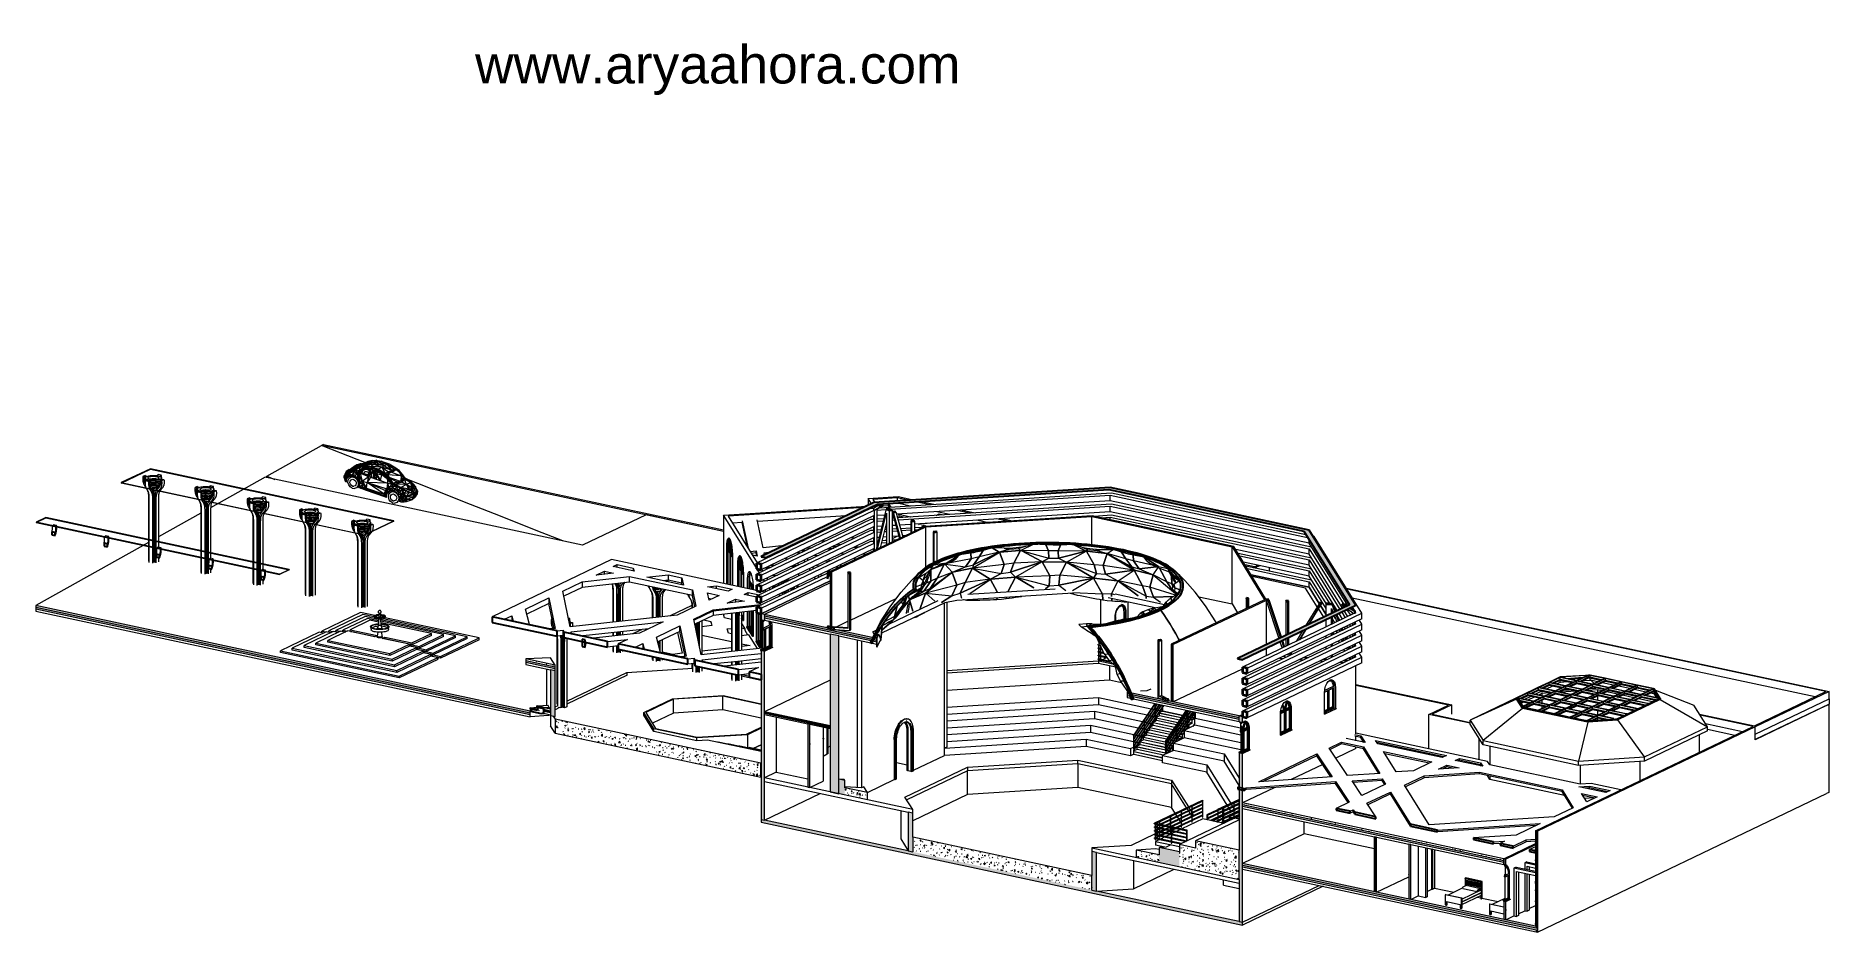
# Model space of a CAD drawing. Header units: millimetres. Extents: x -41144 to 51378, y -11813 to 34443.
import ezdxf

# ---------------------------------------------------------------- set-up
doc = ezdxf.new("R2010")
doc.units = ezdxf.units.MM
for name, color, linetype, lineweight in [('A-CLNG', 13, 'Continuous', 9), ('A-COLS', 52, 'Continuous', 9), ('A-DETL-GENF', 92, 'Continuous', 9), ('A-DOOR', 31, 'Continuous', 9), ('A-DOOR-FRAM', 31, 'Continuous', 9), ('A-FLOR', 192, 'Continuous', 9), ('A-FLOR-FNSH', 192, 'Continuous', 35), ('A-FLOR-HRAL', 11, 'Continuous', 9), ('A-FLOR-LEVL', 51, 'Continuous', 9), ('A-FLOR-MCUT', 51, 'Continuous', 9), ('A-FLOR-PATT', 8, 'Continuous', 35), ('A-GENM', 13, 'Continuous', 9), ('A-GLAZ', 151, 'Continuous', 9), ('A-GLAZ-CURT', 52, 'Continuous', 9), ('A-GLAZ-CWMG', 51, 'Continuous', 9), ('A-ROOF', 132, 'Continuous', 9), ('A-WALL', 113, 'Continuous', 9), ('A-WALL-FNSH', 113, 'Continuous', 25), ('A-WALL-PATT', 111, 'Continuous', 25), ('G-ANNO-TEXT', 231, 'Continuous', 9), ('I-FURN', 30, 'Continuous', 9), ('I-FURN-PNLS', 30, 'Continuous', 9), ('I-WALL', 2, 'Continuous', 9), ('S-FNDN', 32, 'Continuous', 9), ('S-STRS', 31, 'Continuous', 9)]:
    doc.layers.add(name, color=color, linetype=linetype, lineweight=lineweight)
doc.styles.add('Arial', font='arial.ttf', dxfattribs={"height": 1967.065868})
pattern_1 = [(48.842, (15427.83, 18673.5), (605.939, -189.994), [61.882, -680.701]), (342.591, (15427.8, 18673.5), (-117.217, 749.083), [52.919, -582.109]), (98.893, (15478.3, 18657.7), (488.728, 559.083), [63.183, -695.015]), (44.234, (15427.8, 18866), (901.604, -352.14), [91.835, -1010.185]), (95.706, (15503, 18836.7), (789.601, 768.75), [93.873, -1032.607]), (338.665, (15427.8, 18866), (789.606, 768.746), [80.66, -887.27]), (12.598, (15512.3, 18799.83), (504.2635, -495.385), [60.611, -666.718]), (315.509, (15512.3, 18799.83), (205.5515, 654.023), [58.907, -647.979]), (72.553, (15554.33, 18758.55), (709.816, 158.643), [57.13, -628.433]), (33.441, (15427.83, 18673.52), (10.2708, 318.2262), [26.505, -497.171, 26.505, -1043.738]), (33.441, (15427.83, 18673.52), (10.2708, 318.2262), [-550.181, -511.629, 26.505, -505.605]), (356.345, (15427.83, 18673.52), (222.2432, 332.1038), [27.696, -292.907, 27.696, -718.84]), (356.345, (15427.83, 18673.52), (222.2432, 332.1038), [-348.3, -506.923, 27.696, -184.221]), (316.78, (15239.44, 18713.8), (450.9723, -118.157), [32.265, -212.167, 32.265, -1742.31]), (316.78, (15239.44, 18713.8), (450.9723, -118.157), [-276.697, -730.362, 32.265, -979.683]), (308.484, (15154.96, 18731.88), (492.6737, -9.0103), [33.03, -292.263, 33.03, -1221.098]), (308.484, (15154.96, 18731.88), (492.6737, -9.0103), [-358.322, -485.436, 33.03, -702.632])]
pattern_2 = [(347.928, (15427.83, 18673.52), (675.83733, 47.96564), [28.509, -489.832, -3282.826]), (347.928, (15427.83, 18673.52), (675.83733, 47.96564), [-518.341, 28.509, -489.832, -2764.485]), (347.928, (15427.83, 18673.52), (675.83733, 47.96564), [-1036.682, 28.509, -1008.173, -1727.803]), (347.928, (15427.83, 18673.52), (675.83733, 47.96564), [-2073.364, 28.509, -489.832, -1209.462]), (347.928, (15427.83, 18673.52), (675.83733, 47.96564), [-2591.705, 28.509, -317.052, -863.902]), (347.928, (15427.83, 18673.52), (675.83733, 47.96564), [-2937.266, 28.509, -835.393]), (114.569, (15681.27, 18715.57), (-484.24316, 674.17732), [33.525, -576.015, -3860.418]), (114.569, (15681.27, 18715.57), (-484.24316, 674.17732), [-609.54, 33.525, -576.015, -3250.878]), (114.569, (15681.27, 18715.57), (-484.24316, 674.17732), [-1219.079, 33.525, -1185.555, -2031.799]), (114.569, (15681.27, 18715.57), (-484.24316, 674.17732), [-2438.159, 33.525, -576.015, -1422.259]), (114.569, (15681.27, 18715.57), (-484.24316, 674.17732), [-3047.698, 33.525, -372.835, -1015.899]), (114.569, (15681.27, 18715.57), (-484.24316, 674.17732), [-3454.058, 33.525, -982.375]), (240.39, (15765.75, 19082.52), (-191.5908, -722.1439), [28.211, -484.721, -3248.569]), (240.39, (15765.75, 19082.52), (-191.5908, -722.1439), [-512.932, 28.211, -484.721, -2735.637]), (240.39, (15765.75, 19082.52), (-191.5908, -722.1439), [-1025.864, 28.211, -997.653, -1709.773]), (240.39, (15765.75, 19082.52), (-191.5908, -722.1439), [-2051.728, 28.211, -484.721, -1196.841]), (240.39, (15765.75, 19082.52), (-191.5908, -722.1439), [-2564.66, 28.211, -313.743, -854.887]), (240.39, (15765.75, 19082.52), (-191.5908, -722.1439), [-2906.615, 28.211, -826.675])]

msp = doc.modelspace()

# ---------------------------------------------------------------- texts
at = {"layer": 'G-ANNO-TEXT', "color": 7, "insert": (-18483, 33952), "char_height": 1967.07, "width": 29496, "attachment_point": 1, "line_spacing_factor": 0.938532, "style": 'Arial', "bg_fill": 3, "box_fill_scale": 1.25, "bg_fill_color": 0, "bg_fill_transparency": 0}
msp.add_mtext('www.aryaahora.com', dxfattribs=at)

# ---------------------------------------------------------------- blocks, each defined once
blk = doc.blocks.new('坡道 - 坡道-134946-3D Section 2')
at = {"layer": 'A-FLOR-LEVL'}
for p, q in [((-29223, 11716), (-26412, 13307)), ((-29223, 11639), (-29223, 11716)), ((-29223, 11716), (-28808, 11550))]:
    blk.add_line(p, q, dxfattribs=at)
for points in [[(-24165, 12418, 0), (-24564, 12576, 0), (-26412, 13307, 0)], [(-13959, 8374, 0), (-15325, 8916, 0), (-17173, 9649, 0), (-19021, 10381, 0), (-20868, 11113, 0), (-22011, 11565, 0)]]:
    blk.add_polyline3d(points, dxfattribs=at)
blk = doc.blocks.new('楼梯 - 楼梯-139307-3D Section 2')
at = {"layer": 'S-STRS'}
for p, q in [((16671, -897), (16616, -923)), ((16663, -751), (17784, -990)), ((16837, -649), (16665, -731)), ((16665, -769), (16665, -751)), ((17773, -1006), (16665, -769)), ((16671, -897), (16671, -770)), ((17699, -1117), (16671, -897)), ((16830, -502), (17951, -742)), ((16979, -413), (16832, -483)), ((16832, -521), (16832, -503)), ((17940, -758), (16832, -521)), ((16837, -649), (16837, -522)), ((17866, -869), (16837, -649)), ((18028, -627), (16998, -407)), ((17979, -893), (17907, -878)), ((18053, -782), (17982, -767)), ((17992, -751), (18064, -766)), ((18090, -917), (18010, -900)), ((18141, -651), (18070, -636)), ((18164, -806), (18084, -789)), ((18095, -773), (18175, -790)), ((18201, -941), (18121, -923)), ((18252, -675), (18172, -658)), ((18255, -825), (18196, -813)), ((18206, -797), (18255, -807)), ((18279, -812), (18286, -814)), ((18364, -699), (18283, -682)), ((18387, -854), (18307, -836)), ((18318, -821), (18398, -838)), ((18475, -723), (18395, -706)), ((18495, -877), (18419, -860)), ((18429, -844), (18493, -858)), ((18495, -839), (18642, -768)), ((18656, -799), (18495, -877)), ((18495, -877), (18495, -858)), ((18656, -799), (18500, -874)), ((18500, -874), (18500, -1042)), ((18636, -757), (18506, -729)), ((18656, -799), (18656, -768)), ((18656, -1031), (18656, -799)), ((15996, -1744), (17119, -1984)), ((16042, -1704), (15998, -1724)), ((15998, -1762), (15998, -1744)), ((17122, -2003), (15998, -1762)), ((16004, -1890), (16004, -1763)), ((16171, -1642), (16061, -1694)), ((16163, -1495), (17284, -1735)), ((16337, -1394), (16165, -1476)), ((16165, -1514), (16165, -1496)), ((17273, -1751), (16165, -1514)), ((16171, -1642), (16171, -1515)), ((17199, -1862), (16171, -1642)), ((16330, -1247), (17451, -1487)), ((16504, -1145), (16332, -1228)), ((16332, -1266), (16332, -1247)), ((17440, -1503), (16332, -1266)), ((16337, -1394), (16337, -1267)), ((17366, -1614), (16337, -1394)), ((16496, -999), (17617, -1239)), ((16597, -932), (16498, -980)), ((16498, -1017), (16498, -999)), ((17607, -1254), (16498, -1017)), ((16504, -1145), (16504, -1019)), ((17532, -1365), (16504, -1145)), ((17387, -1775), (17315, -1760)), ((17326, -1744), (17397, -1759)), ((17479, -1638), (17407, -1622)), ((17498, -1799), (17418, -1782)), ((17429, -1766), (17508, -1783)), ((17553, -1527), (17482, -1512)), ((17492, -1496), (17564, -1511)), ((17590, -1662), (17510, -1644)), ((17609, -1823), (17529, -1806)), ((17540, -1790), (17620, -1807)), ((17645, -1389), (17574, -1374)), ((17664, -1551), (17585, -1534)), ((17595, -1518), (17675, -1535)), ((17699, -1685), (17621, -1668)), ((17699, -1842), (17640, -1830)), ((17699, -1274), (17648, -1263)), ((17651, -1814), (17699, -1824)), ((17659, -1248), (17699, -1256)), ((17699, -1401), (17677, -1396)), ((17699, -1558), (17696, -1557)), ((17724, -1261), (17731, -1263)), ((17757, -1413), (17724, -1406)), ((17724, -1545), (17786, -1559)), ((17776, -1575), (17724, -1563)), ((17724, -1829), (17731, -1831)), ((17812, -1709), (17733, -1692)), ((17812, -1141), (17741, -1126)), ((17831, -1302), (17751, -1285)), ((17762, -1269), (17842, -1287)), ((17763, -1838), (17826, -1851)), ((17868, -1437), (17788, -1420)), ((17887, -1598), (17807, -1581)), ((17887, -1030), (17815, -1015)), ((17818, -1565), (17898, -1582)), ((17826, -999), (17897, -1015)), ((17828, -1832), (18000, -1749)), ((18000, -1787), (17828, -1870)), ((18000, -1787), (17834, -1867)), ((17923, -1165), (17843, -1148)), ((18000, -1749), (17844, -1716)), ((17942, -1326), (17862, -1309)), ((17873, -1293), (17953, -1310)), ((17979, -1461), (17899, -1444)), ((17998, -1054), (17918, -1037)), ((17995, -1621), (17919, -1605)), ((17929, -1021), (18008, -1038)), ((17929, -1589), (17993, -1603)), ((18035, -1189), (17955, -1172)), ((18054, -1350), (17974, -1333)), ((17984, -1317), (18064, -1334)), ((17995, -1584), (18100, -1533)), ((18100, -1571), (17995, -1621)), ((17995, -1621), (17995, -1602)), ((18100, -1571), (18000, -1619)), ((18000, -1619), (18000, -1787)), ((18000, -1787), (18000, -1749)), ((18100, -1487), (18010, -1468)), ((18109, -1078), (18029, -1061)), ((18040, -1045), (18120, -1062)), ((18146, -1213), (18066, -1195)), ((18161, -1373), (18086, -1357)), ((18096, -1341), (18159, -1355)), ((18220, -1102), (18140, -1085)), ((18151, -1069), (18231, -1086)), ((18161, -1335), (18260, -1288)), ((18334, -1291), (18161, -1373)), ((18161, -1373), (18161, -1354)), ((18334, -1291), (18167, -1370)), ((18167, -1370), (18167, -1375)), ((18255, -1236), (18177, -1219)), ((18255, -952), (18233, -947)), ((18255, -1109), (18252, -1109)), ((18313, -964), (18279, -957)), ((18279, -1096), (18326, -1106)), ((18328, -1125), (18279, -1114)), ((18334, -1253), (18279, -1241)), ((18279, -1279), (18334, -1253)), ((18328, -1087), (18500, -1004)), ((18500, -1042), (18328, -1125)), ((18328, -1125), (18328, -1106)), ((18500, -1042), (18334, -1122)), ((18334, -1122), (18334, -1291)), ((18334, -1291), (18334, -1253)), ((18500, -1004), (18344, -971)), ((18500, -1042), (18500, -1004)), ((18656, -1031), (18547, -1192)), ((15496, -2488), (16989, -2808)), ((15498, -2507), (15498, -2489)), ((16989, -2826), (15498, -2507)), ((15504, -2635), (15504, -2508)), ((15504, -2635), (16989, -2953)), ((15671, -2387), (15512, -2463)), ((15663, -2240), (17123, -2552)), ((15837, -2138), (15665, -2221)), ((15665, -2259), (15665, -2241)), ((17151, -2577), (15665, -2259)), ((15671, -2387), (15671, -2260)), ((17030, -2677), (15671, -2387)), ((15830, -1992), (17150, -2274)), ((16004, -1890), (15832, -1973)), ((15832, -2011), (15832, -1992)), ((17150, -2293), (15832, -2011)), ((15837, -2138), (15837, -2012)), ((17150, -2419), (15837, -2138)), ((17146, -2134), (16004, -1890)), ((17151, -2009), (17148, -2008)), ((17159, -1992), (17231, -2008)), ((17220, -2024), (17175, -2014)), ((17201, -2430), (17175, -2425)), ((17175, -2564), (17231, -2576)), ((17213, -2590), (17175, -2582)), ((17257, -2158), (17177, -2141)), ((17276, -2319), (17196, -2302)), ((17206, -2286), (17286, -2303)), ((17313, -2454), (17233, -2437)), ((17312, -1886), (17241, -1871)), ((17331, -2047), (17251, -2030)), ((17262, -2014), (17342, -2031)), ((17368, -2182), (17288, -2165)), ((17387, -2343), (17307, -2326)), ((17318, -2310), (17398, -2327)), ((17423, -1910), (17343, -1893)), ((17440, -2481), (17344, -2461)), ((17442, -2071), (17362, -2054)), ((17373, -2038), (17453, -2055)), ((17479, -2206), (17399, -2189)), ((17495, -2366), (17419, -2350)), ((17429, -2334), (17493, -2348)), ((17535, -1934), (17455, -1917)), ((17545, -2093), (17474, -2078)), ((17484, -2062), (17545, -2075)), ((17495, -2328), (17545, -2304)), ((17545, -2342), (17495, -2366)), ((17495, -2366), (17495, -2347)), ((17545, -2342), (17500, -2364)), ((17500, -2364), (17500, -2452)), ((17545, -2220), (17510, -2212)), ((17646, -1957), (17566, -1940)), ((17699, -1969), (17677, -1964)), ((17828, -1870), (17752, -1854)), ((17828, -1870), (17828, -1851)), ((17834, -1867), (17834, -1913))]:
    blk.add_line(p, q, dxfattribs=at)
for points in [[(16664, -751, 0), (16662, -750, 0), (16661, -749, 0), (16660, -748, 0), (16660, -746, 0), (16660, -743, 0), (16660, -741, 0), (16660, -738, 0), (16661, -736, 0), (16662, -734, 0), (16664, -732, 0), (16665, -731, 0)], [(16830, -502, 0), (16829, -502, 0), (16828, -501, 0), (16827, -500, 0), (16826, -498, 0), (16826, -495, 0), (16826, -493, 0), (16827, -490, 0), (16828, -488, 0), (16829, -486, 0), (16830, -484, 0), (16832, -483, 0)], [(18495, -839, 0), (18493, -840, 0), (18492, -841, 0), (18491, -843, 0), (18490, -846, 0), (18489, -848, 0), (18489, -851, 0), (18489, -853, 0), (18490, -855, 0), (18491, -857, 0), (18492, -858, 0), (18493, -858, 0), (18495, -858, 0)], [(15997, -1744, 0), (15996, -1743, 0), (15995, -1742, 0), (15994, -1741, 0), (15993, -1739, 0), (15993, -1737, 0), (15993, -1734, 0), (15994, -1731, 0), (15995, -1729, 0), (15996, -1727, 0), (15997, -1725, 0), (15998, -1724, 0)], [(16164, -1495, 0), (16162, -1495, 0), (16161, -1494, 0), (16160, -1493, 0), (16160, -1491, 0), (16160, -1488, 0), (16160, -1486, 0), (16160, -1483, 0), (16161, -1481, 0), (16162, -1479, 0), (16164, -1477, 0), (16165, -1476, 0)], [(16330, -1247, 0), (16329, -1247, 0), (16328, -1246, 0), (16327, -1244, 0), (16326, -1242, 0), (16326, -1240, 0), (16326, -1237, 0), (16327, -1235, 0), (16328, -1233, 0), (16329, -1230, 0), (16330, -1229, 0), (16332, -1228, 0)], [(16497, -999, 0), (16496, -999, 0), (16495, -998, 0), (16494, -996, 0), (16493, -994, 0), (16493, -992, 0), (16493, -989, 0), (16494, -987, 0), (16495, -984, 0), (16496, -982, 0), (16497, -981, 0), (16498, -980, 0)], [(17828, -1832, 0), (17827, -1833, 0), (17825, -1834, 0), (17824, -1836, 0), (17823, -1839, 0), (17823, -1841, 0), (17823, -1844, 0), (17823, -1846, 0), (17823, -1848, 0), (17824, -1850, 0), (17825, -1851, 0), (17827, -1851, 0), (17828, -1851, 0)], [(17995, -1584, 0), (17993, -1585, 0), (17992, -1586, 0), (17991, -1588, 0), (17990, -1591, 0), (17989, -1593, 0), (17989, -1596, 0), (17989, -1598, 0), (17990, -1600, 0), (17991, -1602, 0), (17992, -1603, 0), (17993, -1603, 0), (17995, -1602, 0)], [(18161, -1335, 0), (18160, -1336, 0), (18159, -1338, 0), (18158, -1340, 0), (18157, -1342, 0), (18156, -1345, 0), (18156, -1347, 0), (18156, -1350, 0), (18157, -1352, 0), (18158, -1353, 0), (18159, -1354, 0), (18160, -1355, 0), (18161, -1354, 0)], [(18328, -1087, 0), (18327, -1088, 0), (18325, -1090, 0), (18324, -1092, 0), (18323, -1094, 0), (18323, -1097, 0), (18323, -1099, 0), (18323, -1101, 0), (18323, -1103, 0), (18324, -1105, 0), (18325, -1106, 0), (18327, -1106, 0), (18328, -1106, 0)], [(15496, -2472, 0), (15495, -2474, 0), (15494, -2476, 0), (15493, -2479, 0), (15493, -2481, 0), (15493, -2484, 0), (15494, -2486, 0), (15495, -2487, 0), (15496, -2488, 0), (15497, -2489, 0)], [(15664, -2240, 0), (15662, -2240, 0), (15661, -2239, 0), (15660, -2237, 0), (15660, -2235, 0), (15660, -2233, 0), (15660, -2231, 0), (15660, -2228, 0), (15661, -2226, 0), (15662, -2224, 0), (15664, -2222, 0), (15665, -2221, 0)], [(15830, -1992, 0), (15829, -1992, 0), (15828, -1991, 0), (15827, -1989, 0), (15826, -1987, 0), (15826, -1985, 0), (15826, -1982, 0), (15827, -1980, 0), (15828, -1977, 0), (15829, -1975, 0), (15830, -1974, 0), (15832, -1973, 0)], [(17495, -2328, 0), (17493, -2329, 0), (17492, -2331, 0), (17491, -2333, 0), (17490, -2335, 0), (17489, -2338, 0), (17489, -2340, 0), (17489, -2343, 0), (17490, -2345, 0), (17491, -2346, 0), (17492, -2347, 0), (17493, -2348, 0), (17495, -2347, 0)]]:
    blk.add_polyline3d(points, dxfattribs=at)
blk = doc.blocks.new('栏杆扶手 - 25mm-139415-3D Section 2')
at = {"layer": 'A-FLOR-HRAL'}
for p, q in [((18254, -1285), (18254, -368)), ((18279, -373), (18279, -1285))]:
    blk.add_line(p, q, dxfattribs=at)
for points in [[(18254, -368, 0), (18255, -371, 0), (18258, -373, 0), (18263, -374, 0), (18268, -373, 0), (18271, -372, 0)], [(18277, -1287, 0), (18273, -1288, 0), (18266, -1289, 0), (18260, -1288, 0), (18256, -1286, 0), (18255, -1284, 0)], [(18279, -1285, 0), (18279, -1285, 0), (18277, -1287, 0)]]:
    blk.add_polyline3d(points, dxfattribs=at)
blk = doc.blocks.new('栏杆扶手 - 25mm-139413-3D Section 2')
at = {"layer": 'A-FLOR-HRAL'}
for p, q in [((17699, -1978), (17699, -1195)), ((17724, -1187), (17724, -1978))]:
    blk.add_line(p, q, dxfattribs=at)
for points in [[(17701, -1189, 0), (17699, -1194, 0), (17700, -1198, 0), (17702, -1201, 0), (17707, -1202, 0), (17713, -1201, 0), (17718, -1198, 0), (17722, -1194, 0)], [(17722, -1194, 0), (17724, -1189, 0), (17723, -1185, 0), (17721, -1182, 0), (17716, -1181, 0), (17710, -1182, 0), (17705, -1185, 0), (17701, -1189, 0)]]:
    blk.add_polyline3d(points, dxfattribs=at)
blk = doc.blocks.new('栏杆扶手 - 25mm-139411-3D Section 2')
at = {"layer": 'A-FLOR-HRAL'}
for p, q in [((18636, -765), (18636, -450)), ((18661, -455), (18661, -765))]:
    blk.add_line(p, q, dxfattribs=at)
for points in [[(18659, -767, 0), (18654, -768, 0), (18648, -769, 0), (18642, -768, 0), (18638, -767, 0), (18636, -765, 0)], [(18661, -765, 0), (18661, -765, 0), (18659, -767, 0)]]:
    blk.add_polyline3d(points, dxfattribs=at)
blk = doc.blocks.new('栏杆扶手 - 25mm-139409-3D Section 2')
at = {"layer": 'A-FLOR-HRAL'}
for p, q in [((17150, -2619), (17150, -2013)), ((17175, -2005), (17175, -2619))]:
    blk.add_line(p, q, dxfattribs=at)
for points in [[(17152, -2006, 0), (17150, -2011, 0), (17151, -2015, 0), (17154, -2018, 0), (17158, -2019, 0), (17164, -2018, 0), (17169, -2015, 0), (17173, -2011, 0)], [(17173, -2011, 0), (17175, -2006, 0), (17175, -2002, 0), (17172, -1999, 0), (17167, -1998, 0), (17162, -1999, 0), (17157, -2002, 0), (17152, -2006, 0)]]:
    blk.add_polyline3d(points, dxfattribs=at)
blk = doc.blocks.new('栏杆扶手 - 栏杆扶手-139343-3D Section 2')
at = {"layer": 'A-FLOR-HRAL'}
for p, q in [((18208, -358), (17122, -1976)), ((17148, -2009), (18250, -367)), ((18255, -482), (17724, -1273)), ((17724, -1326), (18259, -530)), ((18255, -671), (17724, -1462)), ((17724, -1516), (18259, -719)), ((18255, -861), (17724, -1651)), ((17724, -1705), (18259, -908)), ((18321, -382), (18279, -445)), ((18279, -499), (18353, -389)), ((18433, -406), (18279, -634)), ((18279, -688), (18464, -413)), ((18544, -430), (18279, -824)), ((18279, -878), (18575, -437)), ((18625, -498), (18279, -1013)), ((18279, -1067), (18641, -529)), ((17699, -1309), (17175, -2090)), ((17175, -2144), (17703, -1357)), ((17699, -1499), (17175, -2279)), ((17175, -2333), (17703, -1546)), ((17699, -1688), (17175, -2469)), ((17175, -2522), (17703, -1736)), ((18255, -1050), (17724, -1841)), ((17724, -1895), (18259, -1098)), ((17150, -2127), (17125, -2164)), ((17150, -2316), (17125, -2354)), ((17150, -2506), (17125, -2543)), ((17145, -2189), (17155, -2174)), ((17145, -2378), (17155, -2364)), ((17145, -2568), (17155, -2553)), ((17545, -2108), (17225, -2584)), ((17279, -2557), (17545, -2162)), ((17699, -1878), (17600, -2025)), ((17654, -1999), (17703, -1925))]:
    blk.add_line(p, q, dxfattribs=at)
for points in [[(18624, -500, 0), (18626, -497, 0), (18629, -495, 0), (18632, -494, 0), (18635, -494, 0), (18637, -494, 0)], [(17152, -1996, 0), (17151, -1990, 0), (17150, -1985, 0), (17147, -1979, 0), (17143, -1975, 0), (17139, -1972, 0), (17135, -1970, 0), (17131, -1970, 0), (17127, -1972, 0), (17123, -1974, 0), (17121, -1978, 0), (17119, -1983, 0), (17118, -1989, 0)], [(17118, -1989, 0), (17119, -1995, 0), (17121, -2000, 0), (17123, -2006, 0), (17127, -2010, 0), (17131, -2013, 0), (17135, -2015, 0), (17139, -2015, 0), (17143, -2013, 0), (17147, -2011, 0), (17150, -2007, 0), (17151, -2002, 0), (17152, -1996, 0)], [(17148, -2179, 0), (17147, -2175, 0), (17146, -2171, 0), (17144, -2167, 0), (17141, -2163, 0), (17138, -2161, 0), (17135, -2160, 0), (17132, -2160, 0), (17129, -2161, 0), (17126, -2163, 0), (17124, -2166, 0), (17123, -2170, 0), (17123, -2174, 0)], [(17123, -2174, 0), (17123, -2178, 0), (17124, -2182, 0), (17126, -2186, 0), (17129, -2189, 0), (17132, -2192, 0), (17135, -2193, 0), (17138, -2193, 0), (17141, -2192, 0), (17144, -2190, 0), (17146, -2187, 0), (17147, -2183, 0), (17148, -2179, 0)], [(17148, -2369, 0), (17147, -2364, 0), (17146, -2360, 0), (17144, -2356, 0), (17141, -2353, 0), (17138, -2351, 0), (17135, -2349, 0), (17132, -2349, 0), (17129, -2350, 0), (17126, -2352, 0), (17124, -2355, 0), (17123, -2359, 0), (17123, -2363, 0)], [(17123, -2363, 0), (17123, -2368, 0), (17124, -2372, 0), (17126, -2376, 0), (17129, -2379, 0), (17132, -2381, 0), (17135, -2382, 0), (17138, -2383, 0), (17141, -2382, 0), (17144, -2380, 0), (17146, -2377, 0), (17147, -2373, 0), (17148, -2369, 0)], [(17148, -2558, 0), (17147, -2554, 0), (17146, -2549, 0), (17144, -2546, 0), (17141, -2542, 0), (17138, -2540, 0), (17135, -2539, 0), (17132, -2539, 0), (17129, -2540, 0), (17126, -2542, 0), (17124, -2545, 0), (17123, -2549, 0), (17123, -2553, 0)], [(17123, -2553, 0), (17123, -2557, 0), (17124, -2561, 0), (17126, -2565, 0), (17129, -2568, 0), (17132, -2571, 0), (17135, -2572, 0), (17138, -2572, 0), (17141, -2571, 0), (17144, -2569, 0), (17146, -2566, 0), (17147, -2562, 0), (17148, -2558, 0)]]:
    blk.add_polyline3d(points, dxfattribs=at)
for name in ['栏杆扶手 - 25mm-139415-3D Section 2', '栏杆扶手 - 25mm-139411-3D Section 2', '栏杆扶手 - 25mm-139413-3D Section 2', '栏杆扶手 - 25mm-139409-3D Section 2']:
    blk.add_blockref(name, (0, 0))
blk = doc.blocks.new('栏杆扶手 - 25mm-V1-3D Section 2')
at = {"layer": 'A-FLOR-HRAL'}
for p, q in [((16592, -76), (16592, -197)), ((16592, -251), (16592, -387)), ((16592, -441), (16592, -576)), ((16592, -630), (16592, -766)), ((16592, -820), (16592, -929)), ((16617, -164), (16617, -39)), ((16617, -354), (16617, -214)), ((16617, -543), (16617, -403)), ((16617, -733), (16617, -593)), ((16617, -929), (16617, -782))]:
    blk.add_line(p, q, dxfattribs=at)
for points in [[(16592, -929, 0), (16593, -931, 0), (16597, -932, 0), (16603, -933, 0), (16610, -933, 0), (16614, -931, 0)], [(16614, -931, 0), (16616, -929, 0), (16617, -929, 0)]]:
    blk.add_polyline3d(points, dxfattribs=at)
blk = doc.blocks.new('栏杆扶手 - 25mm-V2-3D Section 2')
at = {"layer": 'A-FLOR-HRAL'}
for p, q in [((16036, -903), (16036, -1025)), ((16061, -992), (16061, -866)), ((16036, -1079), (16036, -1214)), ((16036, -1269), (16036, -1404)), ((16036, -1458), (16036, -1593)), ((16061, -1181), (16061, -1041)), ((16061, -1371), (16061, -1231)), ((16061, -1560), (16061, -1420)), ((16061, -1700), (16061, -1610))]:
    blk.add_line(p, q, dxfattribs=at)
for points in [[(16042, -1704, 0), (16048, -1704, 0), (16054, -1704, 0), (16059, -1703, 0)], [(16059, -1703, 0), (16061, -1701, 0), (16061, -1700, 0)]]:
    blk.add_polyline3d(points, dxfattribs=at)
blk = doc.blocks.new('栏杆扶手 - 25mm-V3-3D Section 2')
at = {"layer": 'A-FLOR-HRAL'}
for p, q in [((16973, -94), (16973, -197)), ((16973, -250), (16973, -409)), ((16998, -164), (16998, -99)), ((16998, -409), (16998, -213))]:
    blk.add_line(p, q, dxfattribs=at)
for points in [[(16973, -409, 0), (16975, -411, 0), (16979, -413, 0), (16985, -413, 0), (16991, -413, 0), (16996, -411, 0)], [(16996, -411, 0), (16998, -409, 0), (16998, -409, 0)]]:
    blk.add_polyline3d(points, dxfattribs=at)
blk = doc.blocks.new('栏杆扶手 - 25mm-V4-3D Section 2')
at = {"layer": 'A-FLOR-HRAL'}
for p, q in [((15487, -1657), (15487, -2264)), ((15512, -1809), (15512, -1667)), ((15512, -1999), (15512, -1845)), ((15512, -2188), (15512, -2035)), ((15512, -2378), (15512, -2224)), ((15512, -2469), (15512, -2414))]:
    blk.add_line(p, q, dxfattribs=at)
for points in [[(15504, -1661, 0), (15501, -1662, 0), (15495, -1664, 0), (15491, -1663, 0), (15488, -1660, 0), (15487, -1655, 0), (15489, -1651, 0)], [(15489, -1651, 0), (15494, -1646, 0), (15497, -1644, 0)], [(15493, -2472, 0), (15499, -2473, 0), (15505, -2472, 0), (15510, -2471, 0)], [(15510, -2471, 0), (15512, -2469, 0), (15512, -2469, 0)]]:
    blk.add_polyline3d(points, dxfattribs=at)
blk = doc.blocks.new('栏杆扶手 - 栏杆扶手-139347-3D Section 2')
at = {"layer": 'A-FLOR-HRAL'}
for p, q in [((16587, -11), (15501, -1629)), ((16700, -36), (15504, -1817)), ((16811, -59), (15504, -2007)), ((16922, -83), (15504, -2196)), ((17004, -151), (15504, -2386)), ((15524, -1842), (16732, -42)), ((15524, -2031), (16843, -66)), ((15524, -2221), (16954, -90)), ((15524, -2410), (17024, -176)), ((15527, -1662), (16629, -20))]:
    blk.add_line(p, q, dxfattribs=at)
for points in [[(17003, -153, 0), (17005, -150, 0), (17007, -148, 0), (17010, -147, 0), (17014, -147, 0), (17017, -148, 0), (17020, -151, 0), (17022, -154, 0), (17024, -158, 0), (17026, -162, 0), (17026, -166, 0)], [(17026, -166, 0), (17026, -171, 0), (17024, -174, 0), (17022, -177, 0)], [(15530, -1649, 0), (15530, -1643, 0), (15528, -1638, 0), (15525, -1633, 0), (15522, -1628, 0), (15518, -1625, 0), (15514, -1624, 0), (15509, -1624, 0), (15505, -1625, 0), (15502, -1628, 0), (15499, -1632, 0), (15498, -1637, 0), (15497, -1642, 0)], [(15497, -1642, 0), (15498, -1648, 0), (15499, -1654, 0), (15502, -1659, 0), (15505, -1663, 0), (15509, -1666, 0), (15514, -1668, 0), (15518, -1668, 0), (15522, -1667, 0), (15525, -1664, 0), (15528, -1660, 0), (15530, -1655, 0), (15530, -1649, 0)], [(15526, -1832, 0), (15526, -1828, 0), (15525, -1824, 0), (15523, -1820, 0), (15520, -1817, 0), (15517, -1814, 0), (15514, -1813, 0), (15510, -1813, 0), (15507, -1814, 0), (15505, -1816, 0), (15503, -1819, 0), (15502, -1823, 0), (15501, -1827, 0)], [(15501, -1827, 0), (15502, -1831, 0), (15503, -1836, 0), (15505, -1839, 0), (15507, -1843, 0), (15510, -1845, 0), (15514, -1846, 0), (15517, -1846, 0), (15520, -1845, 0), (15523, -1843, 0), (15525, -1840, 0), (15526, -1837, 0), (15526, -1832, 0)], [(15526, -2022, 0), (15526, -2017, 0), (15525, -2013, 0), (15523, -2009, 0), (15520, -2006, 0), (15517, -2004, 0), (15514, -2003, 0), (15510, -2003, 0), (15507, -2004, 0), (15505, -2006, 0), (15503, -2009, 0), (15502, -2012, 0), (15501, -2017, 0)], [(15501, -2017, 0), (15502, -2021, 0), (15503, -2025, 0), (15505, -2029, 0), (15507, -2032, 0), (15510, -2034, 0), (15514, -2036, 0), (15517, -2036, 0), (15520, -2035, 0), (15523, -2033, 0), (15525, -2030, 0), (15526, -2026, 0), (15526, -2022, 0)], [(15526, -2211, 0), (15526, -2207, 0), (15525, -2203, 0), (15523, -2199, 0), (15520, -2196, 0), (15517, -2193, 0), (15514, -2192, 0), (15510, -2192, 0), (15507, -2193, 0), (15505, -2195, 0), (15503, -2198, 0), (15502, -2202, 0), (15501, -2206, 0)], [(15501, -2206, 0), (15502, -2210, 0), (15503, -2215, 0), (15505, -2218, 0), (15507, -2222, 0), (15510, -2224, 0), (15514, -2225, 0), (15517, -2225, 0), (15520, -2224, 0), (15523, -2222, 0), (15525, -2219, 0), (15526, -2215, 0), (15526, -2211, 0)], [(15526, -2401, 0), (15526, -2396, 0), (15525, -2392, 0), (15523, -2388, 0), (15520, -2385, 0), (15517, -2383, 0), (15514, -2382, 0), (15510, -2381, 0), (15507, -2382, 0), (15505, -2385, 0), (15503, -2388, 0), (15502, -2391, 0), (15501, -2395, 0)], [(15501, -2395, 0), (15502, -2400, 0), (15503, -2404, 0), (15505, -2408, 0), (15507, -2411, 0), (15510, -2413, 0), (15514, -2415, 0), (15517, -2415, 0), (15520, -2414, 0), (15523, -2412, 0), (15525, -2409, 0), (15526, -2405, 0), (15526, -2401, 0)]]:
    blk.add_polyline3d(points, dxfattribs=at)
for name in ['栏杆扶手 - 25mm-V2-3D Section 2', '栏杆扶手 - 25mm-V1-3D Section 2', '栏杆扶手 - 25mm-V3-3D Section 2', '栏杆扶手 - 25mm-V4-3D Section 2']:
    blk.add_blockref(name, (0, 0))
blk = doc.blocks.new('楼梯 - 楼梯-139630-3D Section 2')
at = {"layer": 'S-STRS'}
for p, q in [((20841, -5875), (20713, -5937)), ((20934, -5835), (20719, -5938)), ((20934, -5840), (20785, -5911)), ((20789, -5911), (20934, -5942)), ((20789, -5949), (20789, -5930)), ((20938, -5981), (20789, -5949)), ((20797, -5951), (20797, -5955)), ((20938, -5981), (20797, -5951)), ((20850, -5876), (20846, -5875))]:
    blk.add_line(p, q, dxfattribs=at)
for points in [[(20789, -5911, 0), (20787, -5911, 0), (20785, -5911, 0), (20783, -5912, 0), (20782, -5914, 0), (20781, -5916, 0), (20781, -5919, 0), (20781, -5921, 0), (20782, -5924, 0), (20783, -5926, 0), (20785, -5928, 0), (20787, -5929, 0), (20789, -5930, 0)], [(20841, -5875, 0), (20843, -5875, 0), (20846, -5875, 0)]]:
    blk.add_polyline3d(points, dxfattribs=at)
blk = doc.blocks.new('栏杆扶手 - 25mm-V5-3D Section 2')
at = {"layer": 'A-FLOR-HRAL'}
for p, q in [((20934, -5945), (20934, -5030)), ((20938, -5028), (20935, -5029))]:
    blk.add_line(p, q, dxfattribs=at)
for points in [[(20934, -5030, 0), (20935, -5030, 0), (20936, -5029, 0), (20938, -5028, 0)], [(20938, -5947, 0), (20936, -5946, 0), (20934, -5944, 0)]]:
    blk.add_polyline3d(points, dxfattribs=at)
blk = doc.blocks.new('栏杆扶手 - 25mm-V6-3D Section 2')
at = {"layer": 'A-FLOR-HRAL'}
for p, q in [((20103, -6194), (20103, -5413)), ((20128, -5402), (20128, -6194))]:
    blk.add_line(p, q, dxfattribs=at)
for points in [[(20103, -5413, 0), (20103, -5413, 0), (20105, -5412, 0), (20109, -5411, 0)], [(20122, -5404, 0), (20117, -5406, 0), (20112, -5409, 0), (20107, -5411, 0), (20104, -5413, 0)], [(20109, -5411, 0), (20114, -5408, 0), (20119, -5406, 0), (20124, -5403, 0), (20127, -5402, 0), (20128, -5402, 0), (20126, -5402, 0), (20122, -5404, 0)]]:
    blk.add_polyline3d(points, dxfattribs=at)
blk = doc.blocks.new('栏杆扶手 - 25mm-V7-3D Section 2')
at = {"layer": 'A-FLOR-HRAL'}
for p, q in [((19282, -6018), (19282, -5792)), ((19307, -5780), (19307, -6018))]:
    blk.add_line(p, q, dxfattribs=at)
for points in [[(19282, -5792, 0), (19282, -5792, 0), (19284, -5791, 0), (19287, -5789, 0)], [(19301, -5783, 0), (19296, -5785, 0), (19291, -5788, 0), (19286, -5790, 0), (19283, -5792, 0)], [(19287, -5789, 0), (19293, -5787, 0), (19298, -5784, 0), (19303, -5782, 0), (19306, -5781, 0), (19307, -5780, 0), (19305, -5781, 0), (19301, -5783, 0)]]:
    blk.add_polyline3d(points, dxfattribs=at)
blk = doc.blocks.new('栏杆扶手 - 栏杆扶手-139648-3D Section 2')
at = {"layer": 'A-FLOR-HRAL'}
for p, q in [((20938, -4984), (19298, -5740)), ((19298, -5784), (20938, -5028)), ((20935, -5175), (20127, -5547)), ((20127, -5580), (20934, -5208)), ((20934, -5364), (20127, -5736)), ((20127, -5769), (20934, -5397)), ((20103, -5558), (19306, -5926)), ((19306, -5959), (20103, -5591)), ((20103, -5748), (19455, -6047)), ((19504, -6057), (20103, -5781)), ((20103, -5937), (19736, -6107)), ((19785, -6117), (20103, -5970)), ((20103, -6127), (20016, -6167)), ((20065, -6177), (20103, -6160)), ((20934, -5554), (20128, -5926)), ((20129, -5958), (20934, -5587)), ((20934, -5743), (20129, -6115)), ((20129, -6148), (20934, -5776))]:
    blk.add_line(p, q, dxfattribs=at)
for points in [[(19287, -5768, 0), (19287, -5762, 0), (19288, -5756, 0), (19290, -5750, 0), (19292, -5746, 0), (19295, -5742, 0), (19298, -5740, 0)], [(19298, -5784, 0), (19295, -5785, 0), (19292, -5784, 0), (19290, -5782, 0), (19288, -5778, 0), (19287, -5773, 0), (19287, -5768, 0)]]:
    blk.add_polyline3d(points, dxfattribs=at)
for name in ['栏杆扶手 - 25mm-V6-3D Section 2', '栏杆扶手 - 25mm-V5-3D Section 2', '栏杆扶手 - 25mm-V7-3D Section 2']:
    blk.add_blockref(name, (0, 0))
blk = doc.blocks.new('栏杆扶手 - 25mm-V8-3D Section 2')
at = {"layer": 'A-FLOR-HRAL'}
for p, q in [((20659, -5157), (20659, -5292)), ((20659, -5335), (20659, -5483)), ((20659, -5524), (20659, -5671)), ((20684, -5281), (20684, -5145)), ((20684, -5471), (20684, -5323)), ((20684, -5660), (20684, -5513)), ((20659, -5714), (20659, -5861)), ((20659, -5903), (20659, -5952)), ((20684, -5850), (20684, -5702)), ((20684, -5940), (20684, -5892))]:
    blk.add_line(p, q, dxfattribs=at)
blk = doc.blocks.new('栏杆扶手 - 25mm-V9-3D Section 2')
at = {"layer": 'A-FLOR-HRAL'}
for p, q in [((19837, -5535), (19837, -5671)), ((19862, -5660), (19862, -5524)), ((19837, -5714), (19837, -5861)), ((19837, -5903), (19837, -6050)), ((19837, -6093), (19837, -6128)), ((19862, -5849), (19862, -5702)), ((19862, -6039), (19862, -5892)), ((19862, -6134), (19862, -6081))]:
    blk.add_line(p, q, dxfattribs=at)
blk = doc.blocks.new('栏杆扶手 - 栏杆扶手-139652-3D Section 2')
at = {"layer": 'A-FLOR-HRAL'}
for p, q in [((20938, -4974), (19826, -5487)), ((20103, -5549), (19826, -5677)), ((20935, -5165), (20128, -5537)), ((20934, -5355), (20128, -5727)), ((20934, -5544), (20128, -5916)), ((20103, -5738), (19826, -5866)), ((20103, -5928), (19826, -6056)), ((20103, -6117), (20002, -6164)), ((20934, -5734), (20128, -6106))]:
    blk.add_line(p, q, dxfattribs=at)
for points in [[(19817, -5501, 0), (19818, -5498, 0), (19820, -5493, 0), (19823, -5489, 0), (19826, -5487, 0)], [(19818, -5690, 0), (19818, -5689, 0), (19820, -5684, 0), (19821, -5681, 0), (19823, -5678, 0), (19826, -5677, 0)], [(19818, -5879, 0), (19818, -5878, 0), (19820, -5874, 0), (19821, -5871, 0), (19823, -5868, 0), (19826, -5866, 0)], [(19818, -6069, 0), (19818, -6068, 0), (19820, -6063, 0), (19821, -6060, 0), (19823, -6057, 0), (19826, -6056, 0)]]:
    blk.add_polyline3d(points, dxfattribs=at)
for name in ['栏杆扶手 - 25mm-V9-3D Section 2', '栏杆扶手 - 25mm-V8-3D Section 2']:
    blk.add_blockref(name, (0, 0))
blk = doc.blocks.new('栏杆扶手 - 25mm-139829-3D Section 2')
at = {"layer": 'A-FLOR-HRAL'}
for p, q in [((17438, -6411), (17438, -6561)), ((17463, -6565), (17463, -6416)), ((17438, -6590), (17438, -6750)), ((17438, -6780), (17438, -6940)), ((17438, -6969), (17438, -7129)), ((17438, -7159), (17438, -7217)), ((17463, -6755), (17463, -6596)), ((17463, -6944), (17463, -6785)), ((17463, -7134), (17463, -6975)), ((17463, -7217), (17463, -7164))]:
    blk.add_line(p, q, dxfattribs=at)
for points in [[(17438, -7217, 0), (17439, -7219, 0), (17443, -7220, 0)], [(17443, -7220, 0), (17449, -7221, 0), (17456, -7221, 0), (17461, -7219, 0), (17463, -7217, 0), (17463, -7217, 0)]]:
    blk.add_polyline3d(points, dxfattribs=at)
blk = doc.blocks.new('栏杆扶手 - 25mm-V10-3D Section 2')
at = {"layer": 'A-FLOR-HRAL'}
for p, q in [((16828, -6118), (16828, -6240)), ((16828, -6280), (16828, -6430)), ((16828, -6460), (16828, -6619)), ((16853, -6245), (16853, -6118)), ((16853, -6435), (16853, -6286)), ((16853, -6624), (16853, -6465)), ((16828, -6649), (16828, -6809)), ((16828, -6839), (16828, -6933)), ((16853, -6814), (16853, -6655)), ((16853, -6933), (16853, -6844))]:
    blk.add_line(p, q, dxfattribs=at)
for points in [[(16851, -6120, 0), (16846, -6122, 0), (16840, -6122, 0), (16834, -6121, 0), (16830, -6120, 0), (16828, -6118, 0), (16831, -6116, 0)], [(16831, -6116, 0), (16835, -6114, 0), (16842, -6114, 0), (16848, -6115, 0), (16852, -6116, 0), (16853, -6118, 0), (16851, -6120, 0)], [(16828, -6932, 0), (16830, -6935, 0), (16834, -6936, 0), (16840, -6937, 0), (16846, -6936, 0), (16851, -6935, 0)], [(16851, -6935, 0), (16853, -6933, 0), (16853, -6933, 0)]]:
    blk.add_polyline3d(points, dxfattribs=at)
blk = doc.blocks.new('栏杆扶手 - 25mm-V11-3D Section 2')
at = {"layer": 'A-FLOR-HRAL'}
for p, q in [((17384, -5852), (17384, -6359)), ((17384, -6399), (17384, -6548)), ((17409, -6364), (17409, -5852)), ((17409, -6554), (17409, -6405)), ((17384, -6579), (17384, -6667)), ((17409, -6667), (17409, -6584))]:
    blk.add_line(p, q, dxfattribs=at)
for points in [[(17407, -5854, 0), (17402, -5855, 0), (17396, -5856, 0), (17390, -5855, 0), (17385, -5854, 0), (17384, -5852, 0), (17386, -5850, 0)], [(17386, -5850, 0), (17391, -5848, 0), (17397, -5848, 0), (17403, -5848, 0), (17408, -5850, 0), (17409, -5852, 0), (17407, -5854, 0)], [(17384, -6666, 0), (17385, -6668, 0), (17390, -6670, 0), (17396, -6671, 0), (17402, -6670, 0), (17407, -6669, 0)], [(17407, -6669, 0), (17409, -6667, 0), (17409, -6667, 0)]]:
    blk.add_polyline3d(points, dxfattribs=at)
blk = doc.blocks.new('栏杆扶手 - 25mm-V12-3D Section 2')
at = {"layer": 'A-FLOR-HRAL'}
for p, q in [((17940, -5586), (17940, -6400)), ((17965, -6400), (17965, -5586))]:
    blk.add_line(p, q, dxfattribs=at)
for points in [[(17962, -5588, 0), (17958, -5589, 0), (17951, -5590, 0), (17945, -5589, 0), (17941, -5587, 0), (17940, -5585, 0), (17942, -5583, 0)], [(17940, -6400, 0), (17941, -6402, 0), (17945, -6404, 0), (17951, -6404, 0), (17958, -6404, 0), (17962, -6403, 0)], [(17942, -5583, 0), (17946, -5582, 0), (17953, -5582, 0), (17959, -5582, 0), (17963, -5584, 0), (17964, -5586, 0), (17962, -5588, 0)], [(17962, -6403, 0), (17964, -6401, 0), (17965, -6400, 0)]]:
    blk.add_polyline3d(points, dxfattribs=at)
blk = doc.blocks.new('栏杆扶手 - 25mm-V13-3D Section 2')
at = {"layer": 'A-FLOR-HRAL'}
for p, q in [((16606, -6233), (16606, -6383)), ((16606, -6412), (16606, -6572)), ((16631, -6387), (16631, -6238)), ((16631, -6577), (16631, -6418)), ((16606, -6602), (16606, -6762)), ((16606, -6791), (16606, -6951)), ((16606, -6981), (16606, -7039)), ((16631, -6766), (16631, -6607)), ((16631, -6956), (16631, -6797)), ((16631, -7039), (16631, -6986))]:
    blk.add_line(p, q, dxfattribs=at)
for points in [[(16606, -7039, 0), (16608, -7041, 0), (16612, -7043, 0), (16618, -7043, 0), (16624, -7043, 0), (16629, -7041, 0)], [(16629, -7041, 0), (16631, -7039, 0), (16631, -7039, 0)]]:
    blk.add_polyline3d(points, dxfattribs=at)
blk = doc.blocks.new('栏杆扶手 - 25mm-V14-3D Section 2')
at = {"layer": 'A-FLOR-HRAL'}
for p, q in [((18230, -6580), (18230, -6730)), ((18230, -6760), (18230, -6920)), ((18230, -6949), (18230, -7109)), ((18248, -6568), (18250, -6568)), ((18255, -7108), (18255, -6572))]:
    blk.add_line(p, q, dxfattribs=at)
blk.add_polyline3d([(18250, -6568, 0), (18254, -6570, 0), (18255, -6572, 0), (18253, -6574, 0), (18248, -6575, 0), (18245, -6576, 0)], dxfattribs=at)
blk = doc.blocks.new('栏杆扶手 - 栏杆扶手-139811-3D Section 2')
at = {"layer": 'A-FLOR-HRAL'}
for p, q in [((19034, -5012), (16570, -6192)), ((16645, -6201), (19051, -5048)), ((18495, -5460), (17964, -5714)), ((17964, -5748), (18500, -5491)), ((19036, -5201), (18520, -5448)), ((18520, -5482), (19049, -5228)), ((19036, -5391), (18520, -5638)), ((18520, -5671), (19049, -5418)), ((16606, -6365), (16573, -6381)), ((16574, -6226), (18235, -6581)), ((16576, -6406), (18236, -6761)), ((18242, -6732), (16592, -6379)), ((18243, -6542), (16594, -6189)), ((16595, -6404), (16596, -6403)), ((16797, -6274), (16631, -6353)), ((16631, -6386), (16833, -6290)), ((16812, -6456), (16631, -6543)), ((16853, -6470), (16860, -6467)), ((17071, -6332), (16855, -6435)), ((17384, -5992), (16856, -6246)), ((16903, -6446), (17119, -6342)), ((16904, -6256), (17389, -6023)), ((17384, -6182), (17129, -6304)), ((17344, -6391), (17129, -6494)), ((17177, -6314), (17389, -6213)), ((17177, -6504), (17389, -6402)), ((17940, -5726), (17409, -5981)), ((17409, -6014), (17945, -5757)), ((17940, -5916), (17409, -6170)), ((17409, -6203), (17945, -5947)), ((17940, -6105), (17409, -6360)), ((17451, -6373), (17945, -6136)), ((17618, -6449), (17463, -6523)), ((17463, -6557), (17666, -6459)), ((17940, -6295), (17676, -6421)), ((17724, -6431), (17945, -6326)), ((18495, -5650), (17964, -5904)), ((17964, -5937), (18500, -5681)), ((18495, -5839), (17964, -6093)), ((17964, -6127), (18500, -5870)), ((18495, -6029), (17964, -6283)), ((17964, -6316), (18500, -6060)), ((19036, -5580), (18520, -5827)), ((18520, -5860), (19049, -5607)), ((19036, -5770), (18520, -6017)), ((18520, -6050), (19049, -5797)), ((16606, -6555), (16573, -6570)), ((16606, -6744), (16573, -6760)), ((16606, -6934), (16573, -6949)), ((16576, -6596), (18236, -6951)), ((16576, -6785), (18197, -7132)), ((16576, -6975), (17923, -7263)), ((18242, -6921), (16592, -6568)), ((18242, -7111), (16592, -6758)), ((17967, -7241), (16592, -6947)), ((16595, -6593), (16596, -6593)), ((16595, -6783), (16596, -6782)), ((16595, -6972), (16596, -6972)), ((16631, -6576), (16833, -6479)), ((16812, -6646), (16631, -6732)), ((16631, -6765), (16833, -6669)), ((16812, -6835), (16631, -6922)), ((16631, -6955), (16833, -6858)), ((16853, -6659), (16860, -6656)), ((16853, -6848), (16860, -6846)), ((17085, -6515), (16855, -6625)), ((17085, -6704), (16855, -6814)), ((16903, -6635), (17133, -6525)), ((16903, -6824), (17133, -6715)), ((17358, -6573), (17129, -6683)), ((17177, -6693), (17389, -6592)), ((17438, -6535), (17409, -6549))]:
    blk.add_line(p, q, dxfattribs=at)
for points in [[(19034, -5012, 0), (19034, -5012, 0), (19038, -5011, 0), (19042, -5011, 0), (19047, -5013, 0), (19051, -5015, 0), (19054, -5019, 0), (19057, -5024, 0), (19058, -5028, 0), (19059, -5033, 0)], [(19036, -5201, 0), (19036, -5201, 0), (19039, -5200, 0), (19042, -5200, 0), (19044, -5201, 0)], [(19036, -5391, 0), (19036, -5390, 0), (19039, -5390, 0), (19042, -5390, 0), (19044, -5390, 0)], [(19059, -5033, 0), (19058, -5038, 0), (19057, -5042, 0), (19054, -5046, 0), (19051, -5048, 0)], [(16556, -6209, 0), (16557, -6205, 0), (16560, -6200, 0), (16564, -6196, 0), (16570, -6192, 0), (16577, -6190, 0), (16584, -6189, 0), (16591, -6189, 0), (16597, -6190, 0)], [(16577, -6226, 0), (16570, -6225, 0), (16564, -6222, 0), (16560, -6219, 0), (16557, -6214, 0), (16556, -6209, 0)], [(16563, -6394, 0), (16564, -6390, 0), (16566, -6386, 0), (16569, -6383, 0), (16574, -6381, 0), (16579, -6379, 0), (16584, -6378, 0), (16589, -6378, 0), (16594, -6379, 0)], [(16579, -6407, 0), (16574, -6405, 0), (16569, -6403, 0), (16566, -6401, 0), (16564, -6397, 0), (16563, -6394, 0)], [(19036, -5580, 0), (19036, -5580, 0), (19039, -5579, 0), (19042, -5579, 0), (19044, -5580, 0)], [(19036, -5770, 0), (19036, -5769, 0), (19039, -5769, 0), (19042, -5769, 0), (19044, -5769, 0)], [(16563, -6583, 0), (16564, -6580, 0), (16566, -6576, 0), (16569, -6573, 0), (16574, -6570, 0), (16579, -6569, 0), (16584, -6568, 0), (16589, -6568, 0), (16594, -6569, 0)], [(16579, -6596, 0), (16574, -6595, 0), (16569, -6593, 0), (16566, -6590, 0), (16564, -6587, 0), (16563, -6583, 0)], [(16563, -6773, 0), (16564, -6769, 0), (16566, -6765, 0), (16569, -6762, 0), (16574, -6760, 0), (16579, -6758, 0), (16584, -6757, 0), (16589, -6757, 0), (16594, -6758, 0)], [(16579, -6785, 0), (16574, -6784, 0), (16569, -6782, 0), (16566, -6780, 0), (16564, -6776, 0), (16563, -6773, 0)], [(16563, -6962, 0), (16564, -6958, 0), (16566, -6955, 0), (16569, -6952, 0), (16574, -6949, 0), (16579, -6947, 0), (16584, -6947, 0), (16589, -6947, 0), (16594, -6948, 0)], [(16579, -6975, 0), (16574, -6974, 0), (16569, -6972, 0), (16566, -6969, 0), (16564, -6966, 0), (16563, -6962, 0)], [(18250, -6556, 0), (18250, -6552, 0), (18249, -6548, 0), (18247, -6545, 0), (18245, -6543, 0), (18242, -6542, 0), (18239, -6543, 0), (18236, -6545, 0), (18234, -6548, 0), (18231, -6552, 0), (18230, -6557, 0), (18229, -6562, 0), (18228, -6567, 0)], [(18228, -6567, 0), (18229, -6572, 0), (18230, -6576, 0), (18231, -6579, 0), (18234, -6581, 0), (18236, -6581, 0), (18239, -6581, 0), (18242, -6579, 0), (18245, -6575, 0), (18247, -6571, 0), (18249, -6567, 0), (18250, -6561, 0), (18250, -6556, 0)], [(18248, -6742, 0), (18247, -6739, 0), (18246, -6736, 0), (18245, -6734, 0), (18243, -6732, 0), (18241, -6732, 0), (18239, -6732, 0), (18237, -6734, 0), (18235, -6736, 0), (18233, -6739, 0), (18232, -6743, 0), (18231, -6747, 0), (18231, -6750, 0)], [(18231, -6750, 0), (18231, -6754, 0), (18232, -6757, 0), (18233, -6759, 0), (18235, -6761, 0), (18237, -6761, 0), (18239, -6761, 0), (18241, -6759, 0), (18243, -6757, 0), (18245, -6754, 0), (18246, -6750, 0), (18247, -6746, 0), (18248, -6742, 0)], [(18248, -6932, 0), (18247, -6928, 0), (18246, -6925, 0), (18245, -6923, 0), (18243, -6922, 0), (18241, -6921, 0), (18239, -6922, 0), (18237, -6923, 0), (18235, -6926, 0), (18233, -6929, 0), (18232, -6932, 0), (18231, -6936, 0), (18231, -6940, 0)], [(18231, -6940, 0), (18231, -6943, 0), (18232, -6946, 0), (18233, -6949, 0), (18235, -6950, 0), (18237, -6951, 0), (18239, -6950, 0), (18241, -6949, 0), (18243, -6946, 0), (18245, -6943, 0), (18246, -6940, 0), (18247, -6936, 0), (18248, -6932, 0)]]:
    blk.add_polyline3d(points, dxfattribs=at)
for name, p in [('栏杆扶手 - 25mm-V12-3D Section 2', (556, 266)), ('栏杆扶手 - 25mm-V12-3D Section 2', (1104, 529)), ('栏杆扶手 - 25mm-V13-3D Section 2', (0, 0)), ('栏杆扶手 - 25mm-V10-3D Section 2', (0, 0)), ('栏杆扶手 - 25mm-V11-3D Section 2', (0, 0)), ('栏杆扶手 - 25mm-139829-3D Section 2', (0, 0)), ('栏杆扶手 - 25mm-V12-3D Section 2', (0, 0)), ('栏杆扶手 - 25mm-V14-3D Section 2', (0, 0))]:
    blk.add_blockref(name, p)
blk = doc.blocks.new('Arch - 750 x 2100 mm-239391-3D Section 2')
at = {"layer": 'A-DOOR'}
for p, q in [((30878, -9601), (30878, -7707)), ((30636, -9717), (30878, -9601))]:
    blk.add_line(p, q, dxfattribs=at)
blk.add_polyline3d([(30878, -7707, 0), (30875, -7637, 0), (30864, -7573, 0), (30848, -7516, 0), (30847, -7514, 0)], dxfattribs=at)
at = {"layer": 'A-DOOR-FRAM'}
for p, q in [((30878, -7707), (30878, -9601)), ((30903, -9589), (30903, -7695)), ((30878, -9601), (30903, -9589))]:
    blk.add_line(p, q, dxfattribs=at)
for points in [[(30847, -7514, 0), (30848, -7516, 0), (30864, -7573, 0), (30875, -7637, 0), (30878, -7707, 0)], [(30903, -7695, 0), (30900, -7622, 0), (30889, -7555, 0), (30881, -7520, 0)]]:
    blk.add_polyline3d(points, dxfattribs=at)
blk = doc.blocks.new('System Panel - Glazed-153580-3D Section 2')
at = {"layer": 'A-GLAZ-CURT'}
for p, q in [((35948, 21), (35395, 139)), ((35412, 112), (35914, 5))]:
    blk.add_line(p, q, dxfattribs=at)
blk = doc.blocks.new('System Panel - Glazed-153581-3D Section 2')
at = {"layer": 'A-GLAZ-CURT'}
for p, q in [((36125, -17), (35720, -211)), ((35754, -218), (36125, -40)), ((36779, -157), (36125, -17)), ((36125, -40), (36125, -17)), ((36125, -40), (36745, -173))]:
    blk.add_line(p, q, dxfattribs=at)
blk = doc.blocks.new('System Panel - Glazed-153474-3D Section 2')
at = {"layer": 'A-GLAZ-CURT'}
for p, q in [((36957, -195), (36551, -389)), ((36585, -396), (36957, -218)), ((37611, -334), (36957, -195)), ((36957, -218), (36957, -195)), ((36957, -218), (37577, -351))]:
    blk.add_line(p, q, dxfattribs=at)
blk = doc.blocks.new('System Panel - Glazed-153582-3D Section 2')
at = {"layer": 'A-GLAZ-CURT'}
for p, q in [((35829, 432), (35437, 244)), ((35471, 237), (35829, 408)), ((36503, 287), (35829, 432)), ((35829, 408), (35829, 432)), ((35829, 408), (36469, 271))]:
    blk.add_line(p, q, dxfattribs=at)
blk = doc.blocks.new('System Panel - Glazed-153440-3D Section 2')
at = {"layer": 'A-GLAZ-CURT'}
for p, q in [((36681, 249), (36289, 62)), ((36323, 54), (36681, 226)), ((37335, 110), (36681, 249)), ((36681, 226), (36681, 249)), ((36681, 226), (37301, 93))]:
    blk.add_line(p, q, dxfattribs=at)
blk = doc.blocks.new('System Panel - Glazed-153583-3D Section 2')
at = {"layer": 'A-GLAZ-CURT'}
for p, q in [((36384, 698), (35992, 510)), ((36027, 503), (36384, 674)), ((37059, 554), (36384, 698)), ((36384, 674), (36384, 698)), ((36384, 674), (37025, 537))]:
    blk.add_line(p, q, dxfattribs=at)
blk = doc.blocks.new('System Panel - Glazed-153584-3D Section 2')
at = {"layer": 'A-GLAZ-CURT'}
for p, q in [((39451, -728), (39126, -884)), ((39183, -880), (39451, -752)), ((39938, -832), (39451, -728)), ((39451, -752), (39451, -728)), ((39451, -752), (39852, -838))]:
    blk.add_line(p, q, dxfattribs=at)
blk = doc.blocks.new('System Panel - Glazed-153606-3D Section 2')
at = {"layer": 'A-GLAZ-CURT'}
for p, q in [((40007, -462), (39615, -650)), ((39649, -657), (40007, -486)), ((40786, -629), (40007, -462)), ((40007, -486), (40007, -462)), ((40007, -486), (40752, -645))]:
    blk.add_line(p, q, dxfattribs=at)
blk = doc.blocks.new('System Panel - Glazed-153586-3D Section 2')
at = {"layer": 'A-GLAZ-CURT'}
for p, q in [((40562, -196), (40171, -383)), ((40205, -391), (40562, -219)), ((41342, -362), (40562, -196)), ((40562, -219), (40562, -196)), ((40562, -219), (41308, -379))]:
    blk.add_line(p, q, dxfattribs=at)
blk = doc.blocks.new('System Panel - Glazed-153628-3D Section 2')
at = {"layer": 'A-GLAZ-CURT'}
for p, q in [((38659, 1320), (37847, 1268)), ((37933, 1250), (38602, 1293))]:
    blk.add_line(p, q, dxfattribs=at)
blk = doc.blocks.new('System Panel - Glazed-153627-3D Section 2')
at = {"layer": 'A-GLAZ-CURT'}
for p, q in [((38917, 1321), (38511, 1126)), ((38545, 1119), (38917, 1297)), ((38955, 1339), (38917, 1321)), ((38917, 1297), (38917, 1321)), ((38917, 1297), (38955, 1315)), ((39034, 1344), (38955, 1339)), ((38955, 1315), (38955, 1339)), ((38955, 1315), (39034, 1320)), ((39641, 1214), (39034, 1344)), ((39034, 1320), (39034, 1344)), ((39034, 1320), (39607, 1198))]:
    blk.add_line(p, q, dxfattribs=at)
blk = doc.blocks.new('System Panel - Glazed-153626-3D Section 2')
at = {"layer": 'A-GLAZ-CURT'}
for p, q in [((39748, 1143), (39343, 949)), ((39377, 941), (39748, 1119)), ((39818, 1176), (39748, 1143)), ((39748, 1119), (39818, 1153)), ((39748, 1119), (39748, 1143)), ((40472, 1037), (39818, 1176)), ((39818, 1153), (39818, 1176)), ((39818, 1153), (40438, 1020))]:
    blk.add_line(p, q, dxfattribs=at)
blk = doc.blocks.new('System Panel - Glazed-153625-3D Section 2')
at = {"layer": 'A-GLAZ-CURT'}
for p, q in [((42243, 609), (41837, 415)), ((41871, 408), (42243, 586)), ((42313, 643), (42243, 609)), ((42243, 586), (42313, 619)), ((42243, 586), (42243, 609)), ((42328, 640), (42313, 643)), ((42313, 619), (42313, 643)), ((42313, 619), (42328, 616)), ((42373, 568), (42328, 640)), ((42328, 616), (42328, 640)), ((42328, 616), (42373, 544)), ((42564, 260), (42373, 568)), ((42373, 544), (42373, 568)), ((42373, 544), (42547, 263))]:
    blk.add_line(p, q, dxfattribs=at)
blk = doc.blocks.new('Rectangular Mullion - 50 x 150mm-153574-3D Section 2')
at = {"layer": 'A-GLAZ-CWMG'}
for p, q in [((35313, 270), (35327, 248)), ((36112, 100), (35313, 270)), ((36084, 86), (35327, 248)), ((35879, -12), (35429, 84)), ((36112, 100), (36084, 86))]:
    blk.add_line(p, q, dxfattribs=at)
blk = doc.blocks.new('Rectangular Mullion - 50 x 150mm-153491-3D Section 2')
at = {"layer": 'A-GLAZ-CWMG'}
for p, q in [((39707, 1246), (39777, 1280)), ((39748, 1237), (39818, 1271)), ((39817, 1128), (39748, 1095)), ((39777, 1280), (39818, 1271)), ((39818, 1271), (39818, 1176)), ((39818, 1176), (39818, 1129))]:
    blk.add_line(p, q, dxfattribs=at)
blk = doc.blocks.new('Rectangular Mullion - 50 x 150mm-153575-3D Section 2')
at = {"layer": 'A-GLAZ-CWMG'}
for p, q in [((38875, 1424), (38939, 1454)), ((38917, 1415), (38980, 1445)), ((38955, 1291), (38917, 1273)), ((38939, 1454), (38980, 1445))]:
    blk.add_line(p, q, dxfattribs=at)
blk = doc.blocks.new('Rectangular Mullion - 50 x 150mm-153593-3D Section 2')
at = {"layer": 'A-GLAZ-CWMG'}
for p, q in [((38861, -902), (38914, -914)), ((38889, -889), (38942, -900)), ((38942, -900), (38914, -914)), ((38914, -914), (38914, -982))]:
    blk.add_line(p, q, dxfattribs=at)
blk = doc.blocks.new('Rectangular Mullion - 50 x 150mm-153510-3D Section 2')
at = {"layer": 'A-GLAZ-CWMG'}
for p, q in [((40361, -805), (40447, -800)), ((40371, -821), (40361, -805)), ((40371, -821), (40456, -815)), ((40371, -883), (40371, -821)), ((40447, -800), (40456, -815)), ((40456, -815), (40456, -878))]:
    blk.add_line(p, q, dxfattribs=at)
blk = doc.blocks.new('Rectangular Mullion - 50 x 150mm-153479-3D Section 2')
at = {"layer": 'A-GLAZ-CWMG'}
for p, q in [((41646, 446), (42201, 713)), ((41687, 437), (42243, 704)), ((42243, 562), (41906, 400))]:
    blk.add_line(p, q, dxfattribs=at)
blk = doc.blocks.new('Rectangular Mullion - 50 x 150mm-153428-3D Section 2')
at = {"layer": 'A-GLAZ-CWMG'}
for p, q in [((41090, 180), (41646, 446)), ((41132, 171), (41687, 437)), ((41673, 289), (41351, 134))]:
    blk.add_line(p, q, dxfattribs=at)
blk = doc.blocks.new('Rectangular Mullion - 50 x 150mm-153494-3D Section 2')
at = {"layer": 'A-GLAZ-CWMG'}
for p, q in [((38037, -707), (38592, -440)), ((38078, -716), (38037, -707)), ((38078, -716), (38634, -449)), ((38620, -598), (38283, -759))]:
    blk.add_line(p, q, dxfattribs=at)
blk = doc.blocks.new('Rectangular Mullion - 50 x 150mm-V15-3D Section 2')
at = {"layer": 'A-GLAZ-CWMG'}
for p, q in [((36929, -85), (37485, 181)), ((36971, -94), (37526, 172)), ((37512, 24), (37190, -131))]:
    blk.add_line(p, q, dxfattribs=at)
blk = doc.blocks.new('Rectangular Mullion - 50 x 150mm-V16-3D Section 2')
at = {"layer": 'A-GLAZ-CWMG'}
for p, q in [((38868, -884), (39424, -618)), ((38910, -893), (38868, -884)), ((38910, -893), (39465, -627)), ((39451, -776), (39241, -877))]:
    blk.add_line(p, q, dxfattribs=at)
blk = doc.blocks.new('Rectangular Mullion - 50 x 150mm-153452-3D Section 2')
at = {"layer": 'A-GLAZ-CWMG'}
for p, q in [((40936, -557), (41492, -291)), ((40978, -566), (41533, -300))]:
    blk.add_line(p, q, dxfattribs=at)
blk = doc.blocks.new('Rectangular Mullion - 50 x 150mm-153594-3D Section 2')
at = {"layer": 'A-GLAZ-CWMG'}
for p, q in [((38914, -914), (40178, -833)), ((38914, -914), (38914, -982)), ((38925, -897), (40168, -817))]:
    blk.add_line(p, q, dxfattribs=at)
blk = doc.blocks.new('Rectangular Mullion - 50 x 150mm-153595-3D Section 2')
at = {"layer": 'A-GLAZ-CWMG'}
for p, q in [((35551, -194), (36367, -369)), ((35551, -194), (35551, -263)), ((35596, -185), (36394, -355))]:
    blk.add_line(p, q, dxfattribs=at)
blk = doc.blocks.new('Rectangular Mullion - 50 x 150mm-153512-3D Section 2')
at = {"layer": 'A-GLAZ-CWMG'}
for p, q in [((40168, -817), (40361, -805)), ((40178, -833), (40371, -821))]:
    blk.add_line(p, q, dxfattribs=at)
blk = doc.blocks.new('Rectangular Mullion - 50 x 150mm-153596-3D Section 2')
at = {"layer": 'A-GLAZ-CWMG'}
for p, q in [((35546, -186), (35595, -183)), ((35546, -254), (35546, -186)), ((35546, -186), (35551, -194)), ((35600, -191), (35551, -194)), ((35551, -194), (35551, -263)), ((35595, -183), (35600, -191))]:
    blk.add_line(p, q, dxfattribs=at)
blk = doc.blocks.new('Rectangular Mullion - 50 x 150mm-153514-3D Section 2')
at = {"layer": 'A-GLAZ-CWMG'}
for p, q in [((42603, 242), (42638, 259)), ((42638, 259), (42680, 250)), ((42644, 233), (42680, 250)), ((42680, 250), (42680, 189))]:
    blk.add_line(p, q, dxfattribs=at)
blk = doc.blocks.new('Rectangular Mullion - 50 x 150mm-153597-3D Section 2')
at = {"layer": 'A-GLAZ-CWMG'}
for p, q in [((39034, 1438), (39034, 1344)), ((39798, 1275), (39034, 1438)), ((39034, 1344), (39034, 1296)), ((39572, 1181), (39034, 1296)), ((39825, 1288), (39045, 1455))]:
    blk.add_line(p, q, dxfattribs=at)
blk = doc.blocks.new('Rectangular Mullion - 50 x 150mm-153598-3D Section 2')
at = {"layer": 'A-GLAZ-CWMG'}
for p, q in [((42328, 734), (42328, 640)), ((42373, 662), (42328, 734)), ((42328, 640), (42328, 592)), ((42373, 520), (42328, 592)), ((42422, 665), (42373, 743))]:
    blk.add_line(p, q, dxfattribs=at)
blk = doc.blocks.new('Rectangular Mullion - 50 x 150mm-153599-3D Section 2')
at = {"layer": 'A-GLAZ-CWMG'}
for p, q in [((38801, 1440), (37503, 1357)), ((38811, 1424), (37533, 1343)), ((37533, 1343), (37533, 1336)), ((38544, 1265), (38020, 1232))]:
    blk.add_line(p, q, dxfattribs=at)
blk = doc.blocks.new('Rectangular Mullion - 50 x 150mm-153517-3D Section 2')
at = {"layer": 'A-GLAZ-CWMG'}
for p, q in [((35801, 541), (35256, 280)), ((35256, 212), (35256, 280)), ((35842, 533), (35309, 277)), ((35829, 384), (35506, 229))]:
    blk.add_line(p, q, dxfattribs=at)
blk = doc.blocks.new('Rectangular Mullion - 50 x 150mm-153431-3D Section 2')
at = {"layer": 'A-GLAZ-CWMG'}
for p, q in [((37792, 876), (37820, 889)), ((37792, 782), (37792, 876)), ((38582, 707), (37792, 876)), ((37792, 734), (37792, 782)), ((38377, 609), (37792, 734)), ((38610, 720), (37820, 889)), ((38610, 720), (38582, 707))]:
    blk.add_line(p, q, dxfattribs=at)
blk = doc.blocks.new('Rectangular Mullion - 50 x 150mm-153536-3D Section 2')
at = {"layer": 'A-GLAZ-CWMG'}
for p, q in [((42061, -18), (41936, 9)), ((42033, -31), (41908, -4)), ((42061, -18), (42033, -31))]:
    blk.add_line(p, q, dxfattribs=at)
blk = doc.blocks.new('Rectangular Mullion - 50 x 150mm-153576-3D Section 2')
at = {"layer": 'A-GLAZ-CWMG'}
for p, q in [((41118, 165), (41146, 178)), ((41118, 70), (41118, 165)), ((41908, -4), (41118, 165)), ((41118, 23), (41118, 70)), ((41828, -129), (41118, 23)), ((41936, 9), (41146, 178))]:
    blk.add_line(p, q, dxfattribs=at)
blk = doc.blocks.new('Rectangular Mullion - 50 x 150mm-153577-3D Section 2')
at = {"layer": 'A-GLAZ-CWMG'}
for p, q in [((36940, 1058), (36967, 1072)), ((36940, 964), (36940, 1058)), ((37750, 885), (36940, 1058)), ((36940, 916), (36940, 964)), ((37778, 898), (36967, 1072)), ((37545, 787), (36940, 916)), ((37778, 898), (37750, 885))]:
    blk.add_line(p, q, dxfattribs=at)
blk = doc.blocks.new('Rectangular Mullion - 50 x 150mm-V17-3D Section 2')
at = {"layer": 'A-GLAZ-CWMG'}
for p, q in [((42201, 713), (42271, 746)), ((42243, 704), (42313, 737)), ((42313, 595), (42243, 562)), ((42271, 746), (42313, 737)), ((42313, 737), (42313, 643)), ((42313, 643), (42313, 595))]:
    blk.add_line(p, q, dxfattribs=at)
blk = doc.blocks.new('Rectangular Mullion - 50 x 150mm-153518-3D Section 2')
at = {"layer": 'A-GLAZ-CWMG'}
for p, q in [((37503, 1357), (37467, 1340)), ((37503, 1357), (37545, 1348)), ((37545, 1348), (37509, 1331))]:
    blk.add_line(p, q, dxfattribs=at)
blk = doc.blocks.new('Rectangular Mullion - 50 x 150mm-153463-3D Section 2')
at = {"layer": 'A-GLAZ-CWMG'}
for p, q in [((37198, -547), (38030, -724)), ((37226, -533), (38057, -711))]:
    blk.add_line(p, q, dxfattribs=at)
blk = doc.blocks.new('Rectangular Mullion - 50 x 150mm-V18-3D Section 2')
at = {"layer": 'A-GLAZ-CWMG'}
for p, q in [((37467, 1340), (36912, 1074)), ((37509, 1331), (36954, 1065)), ((37495, 1182), (37172, 1028))]:
    blk.add_line(p, q, dxfattribs=at)
blk = doc.blocks.new('Rectangular Mullion - 50 x 150mm-153600-3D Section 2')
at = {"layer": 'A-GLAZ-CWMG'}
for p, q in [((38960, 1450), (38801, 1440)), ((38969, 1434), (38811, 1424)), ((38969, 1292), (38955, 1291))]:
    blk.add_line(p, q, dxfattribs=at)
blk = doc.blocks.new('Rectangular Mullion - 50 x 150mm-153578-3D Section 2')
at = {"layer": 'A-GLAZ-CWMG'}
for p, q in [((35578, -156), (36098, 93)), ((35592, -178), (36139, 84)), ((35578, -156), (35592, -178)), ((36125, -65), (35789, -226))]:
    blk.add_line(p, q, dxfattribs=at)
blk = doc.blocks.new('Rectangular Mullion - 50 x 150mm-153601-3D Section 2')
at = {"layer": 'A-GLAZ-CWMG'}
for p, q in [((35261, 272), (35546, -186)), ((35310, 275), (35595, -183))]:
    blk.add_line(p, q, dxfattribs=at)
blk = doc.blocks.new('Rectangular Mullion - 50 x 150mm-153602-3D Section 2')
at = {"layer": 'A-GLAZ-CWMG'}
for p, q in [((35256, 280), (35305, 284)), ((35256, 212), (35256, 280)), ((35256, 280), (35261, 272)), ((35310, 275), (35261, 272)), ((35261, 272), (35261, 203)), ((35305, 284), (35310, 275))]:
    blk.add_line(p, q, dxfattribs=at)
blk = doc.blocks.new('Rectangular Mullion - 50 x 150mm-153603-3D Section 2')
at = {"layer": 'A-GLAZ-CWMG'}
for p, q in [((39045, 1455), (38960, 1450)), ((38969, 1434), (38960, 1450)), ((39055, 1440), (38969, 1434)), ((38969, 1340), (38969, 1434)), ((38969, 1292), (38969, 1340)), ((39034, 1296), (38969, 1292)), ((39045, 1455), (39055, 1440))]:
    blk.add_line(p, q, dxfattribs=at)
blk = doc.blocks.new('Rectangular Mullion - 50 x 150mm-153523-3D Section 2')
at = {"layer": 'A-GLAZ-CWMG'}
for p, q in [((42627, 253), (42575, 336)), ((42680, 250), (42624, 339)), ((42680, 250), (42680, 189))]:
    blk.add_line(p, q, dxfattribs=at)
blk = doc.blocks.new('Rectangular Mullion - 50 x 150mm-153524-3D Section 2')
at = {"layer": 'A-GLAZ-CWMG'}
for p, q in [((40426, -801), (40936, -557)), ((40456, -815), (40978, -566)), ((40456, -815), (40456, -878))]:
    blk.add_line(p, q, dxfattribs=at)
blk = doc.blocks.new('Rectangular Mullion - 50 x 150mm-153525-3D Section 2')
at = {"layer": 'A-GLAZ-CWMG'}
for p, q in [((42575, 336), (42373, 662)), ((42530, 267), (42373, 520)), ((42624, 339), (42422, 665))]:
    blk.add_line(p, q, dxfattribs=at)
blk = doc.blocks.new('Rectangular Mullion - 50 x 150mm-153604-3D Section 2')
at = {"layer": 'A-GLAZ-CWMG'}
for p, q in [((42345, 730), (42292, 742)), ((42328, 592), (42313, 595)), ((42373, 743), (42320, 755)), ((42373, 743), (42345, 730))]:
    blk.add_line(p, q, dxfattribs=at)
blk = doc.blocks.new('Rectangular Mullion - 50 x 150mm-V19-3D Section 2')
at = {"layer": 'A-GLAZ-CWMG'}
for p, q in [((42320, 755), (41488, 933)), ((42292, 742), (41460, 919)), ((42066, 648), (41481, 773))]:
    blk.add_line(p, q, dxfattribs=at)
blk = doc.blocks.new('Rectangular Mullion - 50 x 150mm-153605-3D Section 2')
at = {"layer": 'A-GLAZ-CWMG'}
for p, q in [((39451, -634), (39479, -621)), ((39451, -728), (39451, -634)), ((40241, -803), (39451, -634)), ((39451, -776), (39451, -728)), ((39765, -843), (39451, -776)), ((40269, -789), (39479, -621)), ((40269, -789), (40241, -803)), ((40241, -803), (40241, -813)), ((40269, -811), (40269, -789))]:
    blk.add_line(p, q, dxfattribs=at)
blk = doc.blocks.new('Arched _2_ - Arched _2_-211957-3D Section 2')
at = {"layer": 'A-GLAZ', "lineweight": 18}
for p, q in [((34624, -8904), (34619, -8913)), ((34619, -8913), (34619, -8934)), ((34619, -8934), (34624, -8952)), ((34628, -8905), (34624, -8904)), ((34624, -8952), (34638, -8955)), ((34700, -8345), (34628, -8330)), ((34628, -8330), (34628, -8373)), ((34628, -8373), (34685, -8386)), ((34685, -8879), (34628, -8867)), ((34628, -8867), (34628, -8915)), ((34628, -8915), (34628, -8905)), ((34685, -8927), (34628, -8915)), ((34628, -8915), (34685, -8927)), ((34665, -8381), (34633, -8374)), ((34633, -8374), (34633, -8394)), ((34633, -8394), (34665, -8401)), ((34665, -8858), (34633, -8851)), ((34633, -8851), (34633, -8868)), ((34633, -8868), (34665, -8875)), ((34658, -8949), (34638, -8945)), ((34638, -8945), (34638, -10131)), ((34638, -8955), (34638, -8945)), ((34638, -8945), (34658, -8950)), ((34658, -10136), (34658, -8949)), ((34658, -8950), (34658, -8959)), ((34658, -8959), (34673, -8962)), ((34665, -8401), (34665, -8381)), ((34685, -8386), (34665, -8381)), ((34665, -8381), (34665, -8875)), ((34665, -8875), (34665, -8858)), ((34665, -8875), (34685, -8879)), ((34673, -8962), (34685, -8955)), ((34685, -8879), (34685, -8386)), ((34685, -8386), (34685, -8408)), ((34685, -8408), (34700, -8411)), ((34700, -8866), (34685, -8862)), ((34685, -8862), (34685, -8879)), ((34685, -8955), (34685, -8927)), ((34685, -8927), (34685, -8944)), ((34685, -8944), (34700, -8947)), ((34700, -8411), (34700, -8345)), ((34700, -8947), (34700, -8866)), ((34616, -10171), (34556, -10170)), ((34556, -10170), (34556, -10202)), ((34628, -10169), (34616, -10167)), ((34616, -10167), (34616, -10171)), ((34624, -10119), (34619, -10134)), ((34619, -10134), (34619, -10155)), ((34619, -10155), (34624, -10166)), ((34638, -10122), (34624, -10119)), ((34624, -10166), (34628, -10167)), ((34628, -10167), (34628, -10158)), ((34628, -10158), (34685, -10170)), ((34685, -10170), (34628, -10158)), ((34628, -10158), (34628, -10169)), ((34638, -10131), (34638, -10122)), ((34638, -10131), (34658, -10136)), ((34658, -10136), (34638, -10131)), ((34673, -10129), (34658, -10126)), ((34658, -10126), (34658, -10136)), ((34685, -10141), (34673, -10129)), ((34685, -10170), (34685, -10141)), ((34700, -10162), (34685, -10158)), ((34685, -10158), (34685, -10170)), ((34700, -10233), (34700, -10162)), ((34556, -10202), (34700, -10233))]:
    blk.add_line(p, q, dxfattribs=at)
at = {"layer": 'A-GLAZ'}
for p, q in [((34628, -8902), (34624, -8904)), ((34633, -8376), (34628, -8373)), ((34628, -8867), (34633, -8865)), ((34633, -8394), (34665, -8417)), ((34633, -8851), (34665, -8836)), ((34673, -8962), (34824, -8890)), ((34685, -8862), (34846, -8785)), ((34685, -8955), (34841, -8880)), ((34861, -8788), (34700, -8866)), ((34700, -8947), (34862, -8869)), ((34809, -8897), (34809, -10054)), ((34841, -8880), (34824, -8890)), ((34824, -8890), (34824, -10057)), ((34841, -10067), (34841, -8880)), ((34846, -8785), (34861, -8788)), ((34847, -10081), (34847, -8877)), ((34862, -8869), (34862, -10084)), ((34895, -10115), (34895, -8813)), ((34556, -10170), (34619, -10140)), ((34616, -10167), (34623, -10164)), ((34638, -10112), (34624, -10119)), ((34809, -10054), (34658, -10126)), ((34824, -10057), (34673, -10129)), ((34685, -10141), (34841, -10067)), ((34685, -10158), (34847, -10081)), ((34862, -10084), (34700, -10162)), ((34895, -10115), (34700, -10209)), ((34711, -10211), (34920, -10111)), ((34920, -10135), (34711, -10235)), ((34824, -10057), (34809, -10054)), ((34841, -10067), (34824, -10057)), ((34847, -10081), (34862, -10084)), ((34899, -10107), (34895, -10109)), ((34920, -10111), (34899, -10107)), ((34920, -10111), (34920, -10135)), ((34711, -10211), (34700, -10209)), ((34700, -10209), (34700, -10233)), ((34700, -10233), (34711, -10235)), ((34711, -10235), (34711, -10211))]:
    blk.add_line(p, q, dxfattribs=at)
for points in [[(34846, -8785, 0), (34840, -8710, 0), (34827, -8640, 0), (34809, -8577, 0), (34785, -8521, 0), (34756, -8474, 0), (34722, -8436, 0), (34685, -8408, 0)], [(34895, -8813, 0), (34892, -8729, 0), (34882, -8650, 0), (34865, -8577, 0), (34843, -8512, 0), (34814, -8455, 0), (34781, -8408, 0), (34742, -8371, 0), (34700, -8345, 0)], [(34700, -8411, 0), (34737, -8439, 0), (34771, -8477, 0), (34800, -8524, 0), (34824, -8580, 0), (34842, -8644, 0), (34855, -8713, 0), (34861, -8788, 0)]]:
    blk.add_polyline3d(points, dxfattribs=at)
blk = doc.blocks.new('open - open-156709-3D Section 2')
at = {"layer": 'A-GENM'}
for p, q in [((24296, -6743), (24296, -6113)), ((27920, -7518), (24296, -6743))]:
    blk.add_line(p, q, dxfattribs=at)
blk = doc.blocks.new('Arch - 750 x 2100 mm-239390-3D Section 2')
at = {"layer": 'A-DOOR'}
blk.add_line((14850, 5050), (14849, 5051), dxfattribs=at)
at = {"layer": 'A-DOOR-FRAM'}
for p, q in [((14913, 5083), (14865, 5093)), ((14999, 4348), (14999, 4723)), ((15053, 4711), (15053, 4359)), ((15087, 4365), (15087, 4727)), ((14564, 4477), (14564, 4255))]:
    blk.add_line(p, q, dxfattribs=at)
for points in [[(14564, 4477, 0), (14568, 4547, 0), (14578, 4619, 0), (14594, 4689, 0), (14616, 4758, 0), (14643, 4821, 0), (14675, 4879, 0), (14711, 4929, 0), (14749, 4969, 0), (14789, 5000, 0), (14829, 5019, 0), (14869, 5027, 0), (14907, 5023, 0), (14943, 5007, 0), (14974, 4980, 0), (15002, 4942, 0), (15024, 4895, 0), (15040, 4840, 0), (15050, 4778, 0), (15053, 4711, 0)], [(14999, 4723, 0), (14996, 4790, 0), (14986, 4852, 0), (14970, 4907, 0), (14948, 4954, 0), (14920, 4992, 0), (14889, 5019, 0), (14871, 5028, 0)], [(15087, 4727, 0), (15083, 4800, 0), (15073, 4867, 0), (15056, 4928, 0), (15034, 4980, 0), (15005, 5023, 0), (14972, 5055, 0), (14935, 5076, 0)]]:
    blk.add_polyline3d(points, dxfattribs=at)
blk = doc.blocks.new('栏杆扶手 - 栏杆扶手-159512-3D Section 2')
at = {"layer": 'A-FLOR-HRAL'}
for p, q in [((13668, 3004), (13781, 2980)), ((13669, 2824), (13872, 2780)), ((13856, 2814), (13675, 2853)), ((13760, 3025), (13676, 3043)), ((13669, 2634), (13968, 2570)), ((13669, 2445), (14128, 2347)), ((13669, 2255), (14329, 2114)), ((13953, 2604), (13675, 2664)), ((14101, 2383), (13675, 2474)), ((14280, 2155), (13675, 2285))]:
    blk.add_line(p, q, dxfattribs=at)
for points in [[(13661, 3018, 0), (13661, 3023, 0), (13663, 3028, 0), (13664, 3033, 0), (13667, 3037, 0), (13669, 3040, 0), (13672, 3042, 0), (13675, 3043, 0), (13676, 3043, 0)], [(13669, 3004, 0), (13667, 3004, 0), (13664, 3006, 0), (13663, 3009, 0), (13661, 3013, 0), (13661, 3018, 0)], [(13664, 2834, 0), (13664, 2838, 0), (13665, 2842, 0), (13666, 2846, 0), (13668, 2849, 0), (13670, 2851, 0), (13672, 2853, 0), (13674, 2853, 0), (13676, 2853, 0)], [(13670, 2824, 0), (13668, 2824, 0), (13666, 2826, 0), (13665, 2828, 0), (13664, 2831, 0), (13664, 2834, 0)], [(13664, 2645, 0), (13664, 2649, 0), (13665, 2653, 0), (13666, 2656, 0), (13668, 2659, 0), (13670, 2662, 0), (13672, 2663, 0), (13674, 2664, 0), (13676, 2663, 0)], [(13670, 2634, 0), (13668, 2635, 0), (13666, 2636, 0), (13665, 2638, 0), (13664, 2641, 0), (13664, 2645, 0)], [(13664, 2456, 0), (13664, 2459, 0), (13665, 2463, 0), (13666, 2467, 0), (13668, 2470, 0), (13670, 2472, 0), (13672, 2474, 0), (13674, 2474, 0), (13676, 2474, 0)], [(13670, 2445, 0), (13668, 2445, 0), (13666, 2447, 0), (13665, 2449, 0), (13664, 2452, 0), (13664, 2456, 0)], [(13664, 2266, 0), (13664, 2270, 0), (13665, 2274, 0), (13666, 2277, 0), (13668, 2280, 0), (13670, 2283, 0), (13672, 2284, 0), (13674, 2285, 0), (13676, 2284, 0)], [(13670, 2255, 0), (13668, 2256, 0), (13666, 2257, 0), (13665, 2259, 0), (13664, 2262, 0), (13664, 2266, 0)]]:
    blk.add_polyline3d(points, dxfattribs=at)
blk.add_blockref('栏杆扶手 - 25mm-139829-3D Section 2', (-3754, 9411))
blk = doc.blocks.new('gharnize door vorodi - gharnize door vorodi-160907-3D Section 2')
at = {"layer": 'A-CLNG'}
for p, q in [((3780, -906), (3750, -900)), ((3842, -817), (3800, -808)), ((3268, -3908), (3268, -1847)), ((3807, -3476), (3807, -1416)), ((3828, -3481), (3828, -1420)), ((3842, -3474), (3842, -1414)), ((3870, -3490), (3870, -1429)), ((3994, -1456), (3994, -3517)), ((4008, -3510), (4008, -1449)), ((4036, -3525), (4036, -1465)), ((4057, -1469), (4057, -3530)), ((4140, -3490), (4140, -1429)), ((3143, -1878), (3143, -3939)), ((3184, -1887), (3184, -3948)), ((3828, -3481), (3807, -3476)), ((3842, -3474), (3828, -3481)), ((3870, -3480), (3842, -3474)), ((3994, -3517), (3870, -3490)), ((4008, -3510), (3994, -3517)), ((4036, -3516), (4008, -3510)), ((4057, -3530), (4036, -3525)), ((4057, -3530), (4140, -3490)), ((3184, -3948), (3143, -3939)), ((3268, -3908), (3184, -3948))]:
    blk.add_line(p, q, dxfattribs=at)
for points in [[(3143, -1878, 0), (3146, -1778, 0), (3157, -1677, 0), (3174, -1574, 0), (3198, -1473, 0), (3227, -1375, 0), (3263, -1280, 0), (3304, -1191, 0), (3349, -1109, 0), (3399, -1034, 0), (3451, -969, 0), (3506, -913, 0), (3563, -868, 0), (3621, -835, 0), (3678, -813, 0), (3735, -804, 0), (3790, -806, 0), (3803, -809, 0)], [(4140, -1429, 0), (4136, -1333, 0), (4126, -1241, 0), (4109, -1155, 0), (4085, -1077, 0), (4055, -1007, 0), (4020, -947, 0), (3979, -897, 0), (3934, -858, 0), (3884, -830, 0), (3832, -815, 0), (3777, -812, 0), (3720, -822, 0), (3662, -844, 0), (3605, -877, 0), (3548, -922, 0), (3493, -978, 0), (3440, -1043, 0), (3391, -1118, 0), (3345, -1200, 0), (3305, -1289, 0), (3269, -1384, 0), (3239, -1482, 0), (3215, -1583, 0), (3198, -1686, 0), (3188, -1787, 0), (3184, -1887, 0)], [(3268, -1847, 0), (3271, -1758, 0), (3281, -1667, 0), (3298, -1575, 0), (3321, -1486, 0), (3349, -1399, 0), (3383, -1316, 0), (3422, -1240, 0), (3465, -1170, 0), (3511, -1109, 0), (3560, -1057, 0), (3611, -1016, 0), (3662, -986, 0), (3714, -967, 0), (3764, -960, 0), (3813, -965, 0), (3859, -981, 0), (3902, -1010, 0), (3941, -1049, 0), (3975, -1099, 0), (4004, -1158, 0), (4027, -1226, 0), (4043, -1302, 0), (4053, -1383, 0), (4057, -1469, 0)], [(3807, -1416, 0), (3804, -1330, 0), (3794, -1248, 0), (3777, -1173, 0), (3754, -1105, 0), (3726, -1046, 0), (3692, -996, 0), (3677, -979, 0)], [(3828, -1420, 0), (3825, -1334, 0), (3815, -1253, 0), (3798, -1177, 0), (3775, -1109, 0), (3746, -1050, 0), (3712, -1000, 0), (3689, -975, 0)], [(3842, -1414, 0), (3838, -1325, 0), (3828, -1240, 0), (3811, -1162, 0), (3787, -1092, 0), (3757, -1030, 0), (3722, -979, 0), (3712, -966, 0)], [(3870, -1429, 0), (3866, -1343, 0), (3856, -1262, 0), (3840, -1186, 0), (3817, -1118, 0), (3788, -1059, 0), (3754, -1009, 0), (3715, -970, 0), (3712, -967, 0)], [(3778, -960, 0), (3797, -968, 0), (3840, -996, 0), (3879, -1036, 0), (3913, -1086, 0), (3941, -1145, 0), (3964, -1213, 0), (3981, -1288, 0), (3991, -1370, 0), (3994, -1456, 0)], [(4036, -1465, 0), (4032, -1379, 0), (4022, -1297, 0), (4006, -1222, 0), (3983, -1154, 0), (3954, -1094, 0), (3920, -1045, 0), (3882, -1005, 0), (3839, -977, 0), (3802, -962, 0)], [(4008, -1449, 0), (4005, -1360, 0), (3994, -1276, 0), (3977, -1198, 0), (3953, -1127, 0), (3924, -1066, 0), (3889, -1014, 0), (3877, -1000, 0)]]:
    blk.add_polyline3d(points, dxfattribs=at)
blk = doc.blocks.new('楼梯 - 楼梯-163403-3D Section 2')
at = {"layer": 'S-STRS'}
h = blk.add_hatch(dxfattribs=at)
h.set_pattern_fill('FP_1', color=256, style=0, pattern_type=2)
h.set_pattern_definition(pattern_1)
h.paths.add_polyline_path([(-15076, -534), (-14941, -500), (-14941, -270), (-15270, -199), (-15270, -365), (-15623, -289), (-15623, -417), (-15357, -474)], flags=0)
for p, q in [((-15270, -225), (-15639, -249)), ((-14709, -122), (-15286, -158)), ((-15076, -534), (-14905, -524)), ((-14941, -232), (-14652, -213)), ((-14652, -213), (-14708, -122))]:
    blk.add_line(p, q, dxfattribs=at)
at = {"layer": 'S-STRS', "lineweight": 25}
for p, q in [((-15270, -327), (-15635, -249)), ((-15635, -268), (-15635, -287)), ((-15635, -287), (-15270, -365)), ((-15270, -365), (-15623, -289)), ((-15623, -289), (-15623, -417)), ((-15623, -417), (-15076, -534)), ((-14941, -232), (-15282, -159)), ((-15282, -178), (-15282, -197)), ((-15282, -197), (-14941, -270)), ((-14941, -270), (-15270, -199)), ((-15270, -199), (-15270, -365)), ((-15270, -365), (-15270, -327)), ((-15076, -534), (-14941, -500)), ((-14941, -270), (-14941, -232)), ((-14941, -500), (-14941, -270))]:
    blk.add_line(p, q, dxfattribs=at)
for points in [[(-15635, -249, 0), (-15638, -249, 0), (-15640, -249, 0), (-15642, -250, 0), (-15644, -251, 0), (-15645, -252, 0), (-15646, -254, 0), (-15647, -256, 0), (-15646, -258, 0), (-15645, -260, 0), (-15644, -262, 0), (-15642, -264, 0), (-15640, -266, 0), (-15638, -267, 0), (-15635, -268, 0)], [(-15282, -159, 0), (-15285, -158, 0), (-15287, -159, 0), (-15289, -159, 0), (-15291, -160, 0), (-15293, -162, 0), (-15294, -164, 0), (-15294, -166, 0), (-15294, -168, 0), (-15293, -170, 0), (-15291, -172, 0), (-15289, -174, 0), (-15287, -176, 0), (-15285, -177, 0), (-15282, -178, 0)]]:
    blk.add_polyline3d(points, dxfattribs=at)
at = {"layer": 'S-STRS'}
blk.add_polyline3d([(-14709, -122, 0), (-14709, -122, 0), (-14708, -122, 0)], dxfattribs=at)
blk = doc.blocks.new('HOOR LIGHT - HOOR LIGHT-165948-3D Section 2')
at = {"layer": 'A-GENM'}
blk.add_hatch(color=32, dxfattribs=at).paths.add_polyline_path([(21105, 2258), (26955, 5061), (24547, 8935), (14287, 11130), (2093, 10353), (-3721, 7568), (-3471, 7514), (2274, 10267), (14223, 11028), (24277, 8878), (26637, 5082), (20855, 2311)], flags=0)
h = blk.add_hatch(color=32, dxfattribs=at)
h.paths.add_polyline_path([(21105, 2244), (21105, 2258), (20855, 2311), (20855, 2297)], flags=0)
h.paths.add_polyline_path([(-3471, 7500), (-3471, 7514), (-3721, 7568), (-3721, 7553)], flags=0)
at = {"layer": 'A-GENM', "color": 3, "lineweight": 25}
for p, q in [((14287, 11130), (2093, 10353)), ((24547, 8935), (14287, 11130)), ((2093, 10353), (-3721, 7568)), ((-3471, 7514), (2274, 10267)), ((2274, 10267), (14223, 11028)), ((14223, 11028), (24277, 8878)), ((24277, 8878), (26637, 5082)), ((26955, 5061), (24547, 8935)), ((-3721, 7568), (-3471, 7514)), ((-3721, 7568), (-3721, 7553)), ((-3721, 7553), (-3471, 7500)), ((-3471, 7500), (-3471, 7514)), ((26637, 5082), (20855, 2311)), ((21105, 2258), (26955, 5061)), ((20855, 2311), (21105, 2258)), ((20855, 2311), (20855, 2297)), ((20855, 2297), (21105, 2244)), ((21105, 2244), (21105, 2258))]:
    blk.add_line(p, q, dxfattribs=at)
at = {"layer": 'A-GENM'}
for p, q in [((2274, 10252), (-3471, 7500)), ((14223, 11013), (2274, 10252)), ((2274, 10252), (2274, 10267)), ((14223, 11013), (14223, 11028)), ((24277, 8863), (14223, 11013)), ((24277, 8863), (24277, 8878)), ((26630, 5078), (24277, 8863)), ((26955, 5047), (21105, 2244)), ((26955, 5047), (26955, 5061))]:
    blk.add_line(p, q, dxfattribs=at)
blk = doc.blocks.new('TRUESS1 - TRUESS-169983-3D Section 2')
at = {"layer": 'A-GENM', "lineweight": 25}
for p, q in [((-266, 6829), (-301, 6724)), ((-301, 6418), (-172, 6809)), ((-301, 6724), (-301, 6418)), ((-263, 6833), (-266, 6829)), ((-266, 6829), (-172, 6809)), ((-160, 6826), (-263, 6833)), ((-172, 6809), (-160, 6826)), ((783, 6761), (752, 6714)), ((752, 6714), (849, 6707)), ((881, 6754), (783, 6761)), ((849, 6707), (881, 6754)), ((38, 3907), (-301, 3979)), ((-301, 3979), (-301, 3885)), ((-301, 3885), (38, 3812)), ((38, 3812), (38, 3907))]:
    blk.add_line(p, q, dxfattribs=at)
at = {"layer": 'A-GENM'}
for p, q in [((-160, 6826), (-301, 6418)), ((752, 6714), (752, 3858)), ((849, 3756), (849, 6707)), ((881, 6754), (881, 3803)), ((-301, 3979), (-158, 3970)), ((-14, 3960), (752, 3907)), ((752, 3858), (38, 3907)), ((38, 3812), (849, 3756)), ((881, 3803), (849, 3756))]:
    blk.add_line(p, q, dxfattribs=at)
blk = doc.blocks.new('tarh gonbad - tarh gonbad-172815-3D Section 2')
at = {"layer": 'A-GLAZ-CURT'}
for p, q in [((4774, 5692), (6120, 6743)), ((6368, 6091), (6135, 6750)), ((6135, 6750), (6368, 6091)), ((6157, 6758), (7156, 6972)), ((6806, 6224), (7175, 6972)), ((7175, 6972), (6806, 6224)), ((7187, 6969), (8094, 6401)), ((4764, 5680), (6112, 5542)), ((4764, 5680), (6112, 5542)), ((6368, 6091), (4765, 5682)), ((6368, 6091), (4765, 5682)), ((5244, 5273), (4766, 5675)), ((6368, 6091), (6112, 5542)), ((6112, 5542), (6368, 6091)), ((6112, 5542), (6551, 5678)), ((6112, 5542), (6551, 5678)), ((6806, 6224), (6368, 6091)), ((6806, 6224), (6368, 6091)), ((8098, 6394), (6551, 5678)), ((6551, 5678), (8098, 6394)), ((6806, 6224), (6551, 5678)), ((6551, 5678), (6806, 6224)), ((6551, 5678), (6616, 5415)), ((6551, 5678), (6616, 5415)), ((8099, 6395), (6806, 6224)), ((8099, 6395), (6806, 6224)), ((7051, 5659), (8090, 6387)), ((5578, 5198), (6112, 5542)), ((6112, 5542), (5578, 5198)), ((6369, 5308), (5750, 5176))]:
    blk.add_line(p, q, dxfattribs=at)
blk = doc.blocks.new('tarh gonbad - tarh gonbad-V20-3D Section 2')
at = {"layer": 'A-GLAZ-CURT'}
for p, q in [((9410, 6511), (11132, 6053)), ((9410, 6511), (11132, 6053)), ((11176, 6572), (9411, 6513)), ((11176, 6572), (9411, 6513)), ((10346, 5957), (9420, 6503)), ((9423, 6525), (10751, 7290)), ((11176, 6572), (10771, 7297)), ((10771, 7297), (11176, 6572)), ((10792, 7300), (12010, 7285)), ((11176, 6572), (11132, 6053)), ((11132, 6053), (11176, 6572)), ((11681, 6607), (11176, 6572)), ((11681, 6607), (11176, 6572)), ((11681, 6607), (11637, 6091)), ((11637, 6091), (11681, 6607)), ((11681, 6607), (12022, 7283)), ((12022, 7283), (11681, 6607)), ((13416, 6463), (11681, 6607)), ((13416, 6463), (11681, 6607)), ((12029, 7281), (13410, 6469)), ((10953, 5913), (11132, 6053)), ((11132, 6053), (10953, 5913)), ((11132, 6053), (11637, 6091)), ((11132, 6053), (11637, 6091)), ((13416, 6462), (11637, 6091)), ((11637, 6091), (13416, 6462)), ((11637, 6091), (12000, 5827)), ((11637, 6091), (12000, 5827)), ((12332, 5820), (13410, 6457))]:
    blk.add_line(p, q, dxfattribs=at)
blk = doc.blocks.new('tarh gonbad - tarh gonbad-172816-3D Section 2')
at = {"layer": 'A-GLAZ-CURT'}
for p, q in [((7194, 6986), (8552, 7784)), ((8818, 7162), (8566, 7790)), ((8566, 7790), (8818, 7162)), ((8591, 7794), (9610, 7886)), ((9307, 7226), (9660, 7885)), ((9660, 7885), (9307, 7226)), ((9690, 7877), (10755, 7308)), ((7182, 6975), (8659, 6698)), ((7182, 6975), (8659, 6698)), ((8818, 7162), (7183, 6977)), ((8818, 7162), (7183, 6977)), ((8094, 6401), (7187, 6969)), ((8104, 6397), (8659, 6698)), ((8659, 6698), (8104, 6397)), ((9375, 6511), (8124, 6398)), ((8818, 7162), (8659, 6698)), ((8659, 6698), (8818, 7162)), ((8659, 6698), (9149, 6765)), ((8659, 6698), (9149, 6765)), ((9307, 7226), (8818, 7162)), ((9307, 7226), (8818, 7162)), ((10762, 7298), (9149, 6765)), ((9149, 6765), (10762, 7298)), ((9307, 7226), (9149, 6765)), ((9149, 6765), (9307, 7226)), ((9149, 6765), (9401, 6515)), ((9149, 6765), (9401, 6515)), ((10763, 7300), (9307, 7226)), ((10763, 7300), (9307, 7226)), ((9423, 6525), (10751, 7290))]:
    blk.add_line(p, q, dxfattribs=at)
blk = doc.blocks.new('tarh gonbad - tarh gonbad-V21-3D Section 2')
at = {"layer": 'A-GLAZ-CURT'}
for p, q in [((12029, 7288), (13044, 7841)), ((13465, 7149), (13059, 7846)), ((13059, 7846), (13465, 7149)), ((13085, 7845), (14116, 7724)), ((13929, 7115), (14127, 7721)), ((14127, 7721), (13929, 7115)), ((14136, 7717), (15506, 6882)), ((13465, 7149), (12024, 7285)), ((13465, 7149), (12024, 7285)), ((12025, 7284), (13583, 6690)), ((12025, 7284), (13583, 6690)), ((13410, 6469), (12029, 7281)), ((13420, 6463), (13583, 6690)), ((13583, 6690), (13420, 6463)), ((13929, 7115), (13465, 7149)), ((13465, 7149), (13583, 6690)), ((13929, 7115), (13465, 7149)), ((13583, 6690), (13465, 7149)), ((13583, 6690), (14046, 6657)), ((13583, 6690), (14046, 6657)), ((15519, 6872), (13929, 7115)), ((13929, 7115), (14046, 6657)), ((15519, 6872), (13929, 7115)), ((14046, 6657), (13929, 7115)), ((15519, 6871), (14046, 6657)), ((14046, 6657), (15519, 6871)), ((14046, 6657), (14683, 6316)), ((14046, 6657), (14683, 6316)), ((14702, 6323), (15515, 6865)), ((14653, 6317), (13437, 6461))]:
    blk.add_line(p, q, dxfattribs=at)
blk = doc.blocks.new('tarh gonbad - tarh gonbad-172817-3D Section 2')
at = {"layer": 'A-GLAZ-CURT'}
for p, q in [((5843, 7250), (6505, 7658)), ((7111, 7460), (5864, 7212)), ((7111, 7460), (5864, 7212)), ((7098, 7744), (6505, 7658)), ((7111, 7460), (6815, 7045)), ((6815, 7045), (7111, 7460)), ((7111, 7460), (7098, 7744)), ((7098, 7744), (7111, 7460)), ((7531, 7555), (7111, 7460)), ((7531, 7555), (7111, 7460)), ((7194, 6986), (8552, 7784)), ((8561, 7790), (7235, 7141)), ((7235, 7141), (8561, 7790)), ((7531, 7555), (7235, 7141)), ((7235, 7141), (7531, 7555)), ((7531, 7555), (7732, 7879)), ((7732, 7879), (7531, 7555)), ((8561, 7791), (7531, 7555)), ((8561, 7791), (7531, 7555)), ((8203, 8021), (7732, 7879)), ((8203, 8021), (8557, 7797)), ((6129, 6758), (5757, 7171)), ((5787, 7182), (6815, 7045)), ((5787, 7182), (6815, 7045)), ((6137, 6754), (6815, 7045)), ((6815, 7045), (6137, 6754)), ((7156, 6972), (6157, 6758)), ((6815, 7045), (7235, 7141)), ((6815, 7045), (7235, 7141)), ((7235, 7141), (7176, 6976)), ((7235, 7141), (7176, 6976))]:
    blk.add_line(p, q, dxfattribs=at)
blk.add_polyline3d([(7732, 7879, 0), (7668, 7866, 0), (7605, 7852, 0), (7542, 7839, 0), (7478, 7825, 0), (7415, 7812, 0), (7351, 7798, 0), (7288, 7785, 0), (7225, 7771, 0), (7161, 7758, 0), (7098, 7744, 0)], dxfattribs=at)
blk = doc.blocks.new('tarh gonbad - tarh gonbad-V22-3D Section 2')
at = {"layer": 'A-GLAZ-CURT'}
for p, q in [((11105, 7871), (9675, 7891)), ((11105, 7871), (9675, 7891)), ((9675, 7888), (11111, 7486)), ((9675, 7888), (11111, 7486)), ((10755, 7308), (9690, 7877)), ((9695, 7906), (10326, 8213)), ((10964, 8171), (10326, 8213)), ((10770, 7301), (11111, 7486)), ((11111, 7486), (10770, 7301)), ((11105, 7871), (10964, 8171)), ((10964, 8171), (11105, 7871)), ((11605, 7870), (11105, 7871)), ((11105, 7871), (11111, 7486)), ((11605, 7870), (11105, 7871)), ((11111, 7486), (11105, 7871)), ((11111, 7486), (11611, 7486)), ((11111, 7486), (11611, 7486)), ((11605, 7870), (11725, 8161)), ((11725, 8161), (11605, 7870)), ((13052, 7849), (11605, 7870)), ((11605, 7870), (11611, 7486)), ((13052, 7849), (11605, 7870)), ((11611, 7486), (11605, 7870)), ((13052, 7847), (11611, 7486)), ((11611, 7486), (13052, 7847)), ((11611, 7486), (12022, 7285)), ((11611, 7486), (12022, 7285)), ((12366, 8187), (11725, 8161)), ((12029, 7288), (13044, 7841)), ((12366, 8187), (13041, 7856)), ((12010, 7285), (10792, 7300))]:
    blk.add_line(p, q, dxfattribs=at)
blk.add_polyline3d([(11725, 8161, 0), (11649, 8162, 0), (11573, 8163, 0), (11497, 8164, 0), (11420, 8165, 0), (11344, 8166, 0), (11268, 8167, 0), (11192, 8168, 0), (11116, 8169, 0), (11040, 8170, 0), (10964, 8171, 0)], dxfattribs=at)
blk = doc.blocks.new('tarh gonbad - tarh gonbad-172818-3D Section 2')
at = {"layer": 'A-GLAZ-CURT'}
for p, q in [((8557, 7797), (8203, 8021)), ((8817, 8002), (8203, 8021)), ((8567, 7793), (9077, 7946)), ((9077, 7946), (8567, 7793)), ((9610, 7886), (8591, 7794)), ((8817, 8002), (9105, 8009)), ((8817, 8002), (9077, 7946)), ((8817, 8002), (9077, 7946)), ((9105, 8009), (9077, 7946)), ((9077, 7946), (9105, 8009)), ((9077, 7946), (9556, 7985)), ((9077, 7946), (9556, 7985)), ((9105, 8009), (9586, 8053)), ((9859, 8097), (9556, 7985)), ((9556, 7985), (9859, 8097)), ((9586, 8053), (9556, 7985)), ((9556, 7985), (9586, 8053)), ((9556, 7985), (9664, 7891)), ((9556, 7985), (9664, 7891)), ((9586, 8053), (9859, 8097)), ((9695, 7906), (10326, 8213)), ((9859, 8097), (10326, 8213))]:
    blk.add_line(p, q, dxfattribs=at)
blk = doc.blocks.new('tarh gonbad - tarh gonbad-V23-3D Section 2')
at = {"layer": 'A-GLAZ-CURT'}
for p, q in [((13041, 7856), (12366, 8187)), ((12828, 8056), (12366, 8187)), ((12828, 8056), (13117, 7943)), ((12828, 8056), (13074, 8008)), ((12828, 8056), (13117, 7943)), ((13057, 7849), (13117, 7943)), ((13117, 7943), (13057, 7849)), ((13074, 8008), (13117, 7943)), ((13074, 8008), (13543, 7952)), ((13117, 7943), (13074, 8008)), ((14116, 7724), (13085, 7845)), ((13117, 7943), (13589, 7883)), ((13117, 7943), (13589, 7883)), ((13543, 7952), (13846, 7937)), ((13543, 7952), (13589, 7883)), ((13589, 7883), (13543, 7952)), ((13846, 7937), (13589, 7883)), ((13589, 7883), (13846, 7937)), ((13589, 7883), (14126, 7723)), ((13589, 7883), (14126, 7723)), ((13846, 7937), (14436, 7943)), ((14131, 7724), (14436, 7943))]:
    blk.add_line(p, q, dxfattribs=at)
blk = doc.blocks.new('tarh gonbad - tarh gonbad-V24-3D Section 2')
at = {"layer": 'A-GLAZ-CURT'}
for p, q in [((14702, 6323), (15515, 6865)), ((15948, 6056), (15526, 6868)), ((15526, 6868), (15948, 6056)), ((15541, 6867), (16504, 6624)), ((16328, 5999), (16509, 6623)), ((16509, 6623), (16328, 5999)), ((15948, 6056), (14694, 6312)), ((15948, 6056), (14694, 6312)), ((14695, 6309), (16134, 5523)), ((14695, 6309), (16134, 5523)), ((15729, 5550), (14710, 6296)), ((16328, 5999), (15948, 6056)), ((15948, 6056), (16134, 5523)), ((16328, 5999), (15948, 6056)), ((16134, 5523), (15948, 6056)), ((17660, 5575), (16328, 5999)), ((16328, 5999), (16512, 5469)), ((17660, 5575), (16328, 5999)), ((16512, 5469), (16328, 5999)), ((16134, 5523), (16512, 5469)), ((16140, 5401), (16134, 5523)), ((16134, 5523), (16512, 5469)), ((16134, 5523), (16140, 5401)), ((17537, 5505), (16512, 5469)), ((16512, 5469), (17537, 5505)), ((16512, 5469), (16886, 5218)), ((16512, 5469), (16886, 5218))]:
    blk.add_line(p, q, dxfattribs=at)
blk = doc.blocks.new('tarh gonbad - tarh gonbad-V25-3D Section 2')
at = {"layer": 'A-GLAZ-CURT'}
for p, q in [((15091, 7452), (14130, 7722)), ((15091, 7452), (14130, 7722)), ((14130, 7721), (15397, 7034)), ((14130, 7721), (15397, 7034)), ((14131, 7724), (14436, 7943)), ((15506, 6882), (14136, 7717)), ((14876, 7789), (14436, 7943)), ((15091, 7452), (14876, 7789)), ((14876, 7789), (15091, 7452)), ((15480, 7358), (15091, 7452)), ((15091, 7452), (15397, 7034)), ((15480, 7358), (15091, 7452)), ((15397, 7034), (15091, 7452)), ((15480, 7358), (15473, 7638)), ((16040, 7538), (15473, 7638)), ((15473, 7638), (15480, 7358)), ((16040, 7538), (16776, 7061)), ((15397, 7034), (15785, 6942)), ((15524, 6871), (15397, 7034)), ((15397, 7034), (15785, 6942)), ((15397, 7034), (15524, 6871)), ((16514, 7115), (15480, 7358)), ((15480, 7358), (15785, 6942)), ((16514, 7115), (15480, 7358)), ((15785, 6942), (15480, 7358)), ((16504, 6624), (15541, 6867)), ((16678, 7037), (15785, 6942)), ((15785, 6942), (16678, 7037)), ((15785, 6942), (16509, 6623)), ((15785, 6942), (16509, 6623)), ((16510, 6625), (16764, 7003))]:
    blk.add_line(p, q, dxfattribs=at)
blk.add_polyline3d([(15473, 7638, 0), (15413, 7653, 0), (15353, 7668, 0), (15294, 7683, 0), (15234, 7698, 0), (15174, 7714, 0), (15114, 7729, 0), (15055, 7744, 0), (14995, 7759, 0), (14935, 7774, 0), (14876, 7789, 0)], dxfattribs=at)
blk = doc.blocks.new('tarh gonbad - tarh gonbad-V26-3D Section 2')
at = {"layer": 'A-GLAZ-CURT'}
for p, q in [((17202, 6265), (16509, 6623)), ((17202, 6265), (16509, 6623)), ((16510, 6625), (16764, 7003)), ((16510, 6622), (17551, 5757)), ((16510, 6622), (17551, 5757)), ((17202, 6265), (16832, 6977)), ((16832, 6977), (17202, 6265)), ((17434, 6740), (17859, 6330)), ((17464, 6155), (17440, 6557)), ((17440, 6557), (17464, 6155)), ((17464, 6155), (17202, 6265)), ((17202, 6265), (17551, 5757)), ((17464, 6155), (17202, 6265)), ((17551, 5757), (17202, 6265)), ((17553, 6114), (17464, 6155)), ((17464, 6155), (17521, 6072)), ((17553, 6114), (17464, 6155)), ((17521, 6072), (17464, 6155)), ((17551, 5757), (17598, 5738)), ((17727, 5613), (17551, 5757)), ((17551, 5757), (17598, 5738)), ((17551, 5757), (17727, 5613))]:
    blk.add_line(p, q, dxfattribs=at)
blk = doc.blocks.new('tarh gonbad - tarh gonbad-V27-3D Section 2')
at = {"layer": 'A-GLAZ-CURT'}
for p, q in [((16776, 7061), (16040, 7538)), ((16173, 7346), (16040, 7538)), ((16173, 7346), (16380, 7181)), ((16173, 7346), (16283, 7260)), ((16173, 7346), (16380, 7181)), ((16283, 7260), (16380, 7181)), ((16283, 7260), (16560, 7127)), ((16380, 7181), (16283, 7260)), ((16380, 7181), (16664, 7042)), ((16380, 7181), (16664, 7042)), ((16560, 7127), (16778, 7058)), ((16560, 7127), (16664, 7042)), ((16664, 7042), (16560, 7127)), ((16778, 7058), (16664, 7042)), ((16664, 7042), (16778, 7058)), ((16664, 7042), (17324, 6786)), ((16664, 7042), (17324, 6786)), ((16778, 7058), (17265, 6951)), ((17427, 6748), (17265, 6951))]:
    blk.add_line(p, q, dxfattribs=at)
blk = doc.blocks.new('tarh gonbad - tarh gonbad-V28-3D Section 2')
at = {"layer": 'A-GLAZ-CURT'}
for p, q in [((17427, 6748), (17265, 6951)), ((17339, 6744), (17265, 6951)), ((17546, 6363), (17339, 6744)), ((17339, 6744), (17546, 6363)), ((17478, 6584), (17429, 6745)), ((17478, 6584), (17429, 6745)), ((17430, 6744), (17632, 6449)), ((17430, 6744), (17632, 6449)), ((17859, 6330), (17434, 6740)), ((17675, 6216), (17544, 6509)), ((17820, 6322), (17544, 6509)), ((17544, 6509), (17675, 6216)), ((17675, 6216), (17546, 6363)), ((17675, 6216), (17546, 6363)), ((17820, 6322), (17888, 6242))]:
    blk.add_line(p, q, dxfattribs=at)
blk.add_polyline3d([(17544, 6509, 0), (17523, 6533, 0), (17503, 6556, 0), (17482, 6580, 0), (17462, 6603, 0), (17441, 6627, 0), (17421, 6650, 0), (17400, 6674, 0), (17380, 6697, 0), (17359, 6721, 0), (17339, 6744, 0)], dxfattribs=at)
blk = doc.blocks.new('tarh gonbad - tarh gonbad-V29-3D Section 2')
at = {"layer": 'A-GLAZ-CURT'}
for p, q in [((17505, 6051), (17485, 5891)), ((17485, 5891), (17534, 5794)), ((17485, 5891), (17608, 5783)), ((17608, 5783), (17485, 5891)), ((17574, 6141), (17505, 6051)), ((17505, 6051), (17620, 5950)), ((17620, 5950), (17505, 6051)), ((17534, 5794), (17733, 5616)), ((17534, 5794), (17608, 5783)), ((17608, 5783), (17534, 5794)), ((17574, 6141), (17820, 6322)), ((17574, 6141), (17620, 5950)), ((17574, 6141), (17620, 5950)), ((17620, 5950), (17608, 5783)), ((17620, 5950), (17608, 5783)), ((17608, 5783), (17801, 5659)), ((17608, 5783), (17801, 5659)), ((17886, 5858), (17620, 5950)), ((17620, 5950), (17886, 5858)), ((17766, 5600), (17733, 5616)), ((17888, 6242), (17820, 6322))]:
    blk.add_line(p, q, dxfattribs=at)
blk = doc.blocks.new('tarh gonbad - tarh gonbad-V30-3D Section 2')
at = {"layer": 'A-GLAZ-CURT'}
for p, q in [((17412, 5435), (17733, 5616)), ((17766, 5600), (17733, 5616)), ((17027, 5003), (17147, 5207)), ((17027, 5003), (17030, 4978)), ((17219, 5092), (17147, 5207)), ((17147, 5207), (17219, 5092)), ((17460, 5269), (17412, 5435)), ((17412, 5435), (17460, 5269))]:
    blk.add_line(p, q, dxfattribs=at)
blk.add_polyline3d([(17147, 5207, 0), (17174, 5229, 0), (17200, 5252, 0), (17227, 5275, 0), (17253, 5298, 0), (17280, 5321, 0), (17306, 5344, 0), (17333, 5367, 0), (17359, 5389, 0), (17386, 5412, 0), (17412, 5435, 0)], dxfattribs=at)
blk = doc.blocks.new('tarh gonbad - tarh gonbad-V31-3D Section 2')
at = {"layer": 'A-GLAZ-CURT'}
for p, q in [((14582, 1945), (14562, 1916)), ((14652, 1487), (14562, 1916)), ((14652, 1487), (14798, 1552)), ((14652, 1487), (14798, 1552)), ((14652, 1487), (14807, 1155)), ((14807, 1155), (15294, 429)), ((14807, 1155), (15005, 1137)), ((15005, 1137), (14807, 1155))]:
    blk.add_line(p, q, dxfattribs=at)
blk = doc.blocks.new('tarh gonbad - tarh gonbad-V32-3D Section 2')
at = {"layer": 'A-GLAZ-CURT'}
for p, q in [((13591, 3392), (13595, 3405)), ((13595, 3405), (13591, 3392)), ((13978, 2548), (13591, 3392)), ((13978, 2548), (14219, 2539)), ((13978, 2548), (14219, 2539)), ((13978, 2548), (14254, 2178)), ((14404, 2246), (14254, 2178)), ((14404, 2246), (14254, 2178)), ((14562, 1916), (14254, 2178)), ((14562, 1916), (14582, 1945))]:
    blk.add_line(p, q, dxfattribs=at)
blk.add_polyline3d([(13591, 3392, 0), (13586, 3407, 0), (13581, 3421, 0)], dxfattribs=at)
blk = doc.blocks.new('tarh gonbad - tarh gonbad-V33-3D Section 2')
at = {"layer": 'A-GLAZ-CURT'}
for p, q in [((13963, 4085), (13954, 4069)), ((13963, 4085), (14434, 4227)), ((14473, 4155), (14434, 4227)), ((14434, 4227), (14473, 4155)), ((15065, 4277), (15068, 4362)), ((15068, 4362), (15065, 4277)), ((15068, 4362), (15661, 4449)), ((15682, 4437), (15661, 4449))]:
    blk.add_line(p, q, dxfattribs=at)
blk.add_polyline3d([(14434, 4227, 0), (14497, 4241, 0), (14561, 4254, 0), (14624, 4268, 0), (14688, 4281, 0), (14751, 4295, 0), (14814, 4308, 0), (14878, 4322, 0), (14941, 4335, 0), (15005, 4349, 0), (15068, 4362, 0)], dxfattribs=at)
blk = doc.blocks.new('tarh gonbad - tarh gonbad-V34-3D Section 2')
at = {"layer": 'A-GLAZ-CURT'}
for p, q in [((13061, 4097), (12669, 4062)), ((12669, 4062), (12800, 3931)), ((13089, 3963), (12800, 3931)), ((13089, 3963), (12800, 3931)), ((13349, 4104), (13061, 4097)), ((13061, 4097), (13089, 3963)), ((13089, 3963), (13061, 4097)), ((13349, 4104), (13089, 3963)), ((13349, 4104), (13089, 3963)), ((13459, 3573), (13089, 3963)), ((13089, 3963), (13459, 3573)), ((13349, 4104), (13963, 4085)), ((13954, 4069), (13963, 4085))]:
    blk.add_line(p, q, dxfattribs=at)
blk.add_polyline3d([(13581, 3421, 0), (13494, 3478, 0), (13407, 3535, 0), (13321, 3592, 0), (13234, 3649, 0), (13147, 3705, 0), (13060, 3762, 0), (12974, 3818, 0), (12887, 3875, 0), (12800, 3931, 0)], dxfattribs=at)
blk = doc.blocks.new('tarh gonbad - tarh gonbad-V35-3D Section 2')
at = {"layer": 'A-GLAZ-CURT'}
for p, q in [((3809, 5502), (3810, 5504)), ((3809, 5502), (3818, 5503)), ((3816, 5510), (3818, 5503)), ((3818, 5503), (3816, 5510)), ((3818, 5503), (3830, 5509)), ((3821, 5513), (3830, 5509)), ((3821, 5513), (3830, 5509)), ((3865, 5542), (3830, 5509)), ((3865, 5542), (3838, 5528))]:
    blk.add_line(p, q, dxfattribs=at)
blk = doc.blocks.new('tarh gonbad - tarh gonbad-V36-3D Section 2')
at = {"layer": 'A-GLAZ-CURT'}
for p, q in [((3604, 5074), (3159, 4472)), ((3159, 4472), (3604, 5074)), ((3289, 5017), (3159, 4472)), ((3159, 4472), (3289, 5017)), ((3549, 4867), (3287, 4512)), ((3287, 4512), (3549, 4867)), ((3287, 4512), (3529, 4817)), ((3508, 5236), (3604, 5074)), ((3508, 5236), (3604, 5074)), ((3809, 5502), (3529, 4817)), ((3564, 4886), (3529, 4817)), ((3564, 4886), (3529, 4817)), ((3564, 4886), (3809, 5502)), ((3809, 5502), (3564, 4886)), ((3604, 5074), (3571, 4919)), ((3604, 5074), (3571, 4919)), ((3604, 5074), (3715, 5425)), ((3715, 5425), (3604, 5074)), ((3809, 5502), (3810, 5504)), ((2520, 4039), (2514, 3990)), ((3159, 4472), (2611, 4177)), ((3159, 4472), (2611, 4177)), ((3126, 4325), (3287, 4512)), ((3126, 4325), (3159, 4472)), ((3126, 4325), (3159, 4472))]:
    blk.add_line(p, q, dxfattribs=at)
blk.add_polyline3d([(3126, 4325, 0), (3058, 4289, 0), (2990, 4252, 0), (2922, 4215, 0), (2853, 4178, 0), (2786, 4141, 0), (2718, 4103, 0), (2650, 4066, 0), (2582, 4028, 0), (2514, 3990, 0)], dxfattribs=at)
blk = doc.blocks.new('tarh gonbad - tarh gonbad-V37-3D Section 2')
at = {"layer": 'A-GLAZ-CURT'}
for p, q in [((4329, 6380), (4433, 6490)), ((4632, 6312), (4433, 6490)), ((3848, 5536), (4546, 5959)), ((4546, 5959), (3848, 5536)), ((4407, 5829), (3865, 5542)), ((4558, 6112), (4254, 6012)), ((4558, 6112), (4254, 6012)), ((4592, 5966), (4407, 5829)), ((4546, 5959), (4558, 6112)), ((4546, 5959), (4558, 6112)), ((4661, 6056), (4546, 5959)), ((4546, 5959), (4661, 6056)), ((4592, 5966), (4546, 5959)), ((4592, 5966), (4546, 5959)), ((4632, 6312), (4558, 6112)), ((4558, 6112), (4632, 6312)), ((4680, 6216), (4558, 6112)), ((4558, 6112), (4680, 6216)), ((4592, 5966), (4661, 6056)), ((4680, 6216), (4632, 6312)), ((4661, 6056), (4680, 6216)), ((3838, 5528), (3865, 5542))]:
    blk.add_line(p, q, dxfattribs=at)
blk = doc.blocks.new('tarh gonbad - tarh gonbad-V38-3D Section 2')
at = {"layer": 'A-GLAZ-CURT'}
for p, q in [((3390, 4642), (3195, 4386)), ((3195, 4386), (3390, 4642)), ((3923, 5341), (3540, 4838)), ((3540, 4838), (3923, 5341)), ((3923, 5341), (3635, 5066)), ((3923, 5341), (3635, 5066)), ((3879, 5549), (3923, 5341)), ((2336, 3674), (2432, 3899)), ((2498, 3769), (2990, 4183)), ((2990, 4183), (2498, 3769)), ((2664, 3918), (2920, 4142)), ((2831, 4166), (2990, 4183)), ((2831, 4166), (2990, 4183)), ((2990, 4183), (3195, 4386)), ((2990, 4183), (3195, 4386)), ((3052, 4286), (2990, 4183)), ((2990, 4183), (3052, 4286)), ((3234, 4450), (3195, 4386)), ((3195, 4386), (3234, 4450))]:
    blk.add_line(p, q, dxfattribs=at)
blk = doc.blocks.new('tarh gonbad - tarh gonbad-V39-3D Section 2')
at = {"layer": 'A-GLAZ-CURT'}
for p, q in [((4329, 6380), (4433, 6490)), ((4754, 6672), (4433, 6490)), ((4814, 6533), (4613, 6329)), ((4613, 6329), (4814, 6533)), ((4634, 6376), (4754, 6672)), ((4754, 6672), (4634, 6376)), ((4814, 6533), (4634, 6376)), ((4814, 6533), (4634, 6376)), ((5035, 6901), (4814, 6533)), ((5035, 6901), (4814, 6533)), ((4814, 6533), (5019, 6900)), ((5019, 6900), (4814, 6533)), ((5139, 7104), (5019, 6900)), ((5139, 7104), (5036, 6903)), ((4634, 6376), (4591, 6349)), ((4634, 6376), (4591, 6349)), ((4634, 6376), (4599, 6341)), ((4599, 6341), (4634, 6376))]:
    blk.add_line(p, q, dxfattribs=at)
blk.add_polyline3d([(5019, 6900, 0), (4992, 6877, 0), (4966, 6854, 0), (4939, 6832, 0), (4913, 6809, 0), (4886, 6786, 0), (4860, 6763, 0), (4833, 6740, 0), (4807, 6717, 0), (4780, 6694, 0), (4754, 6672, 0)], dxfattribs=at)
blk = doc.blocks.new('TRUESS2 - TRUESS-173441-3D Section 2')
at = {"layer": 'A-GENM', "lineweight": 25}
for p, q in [((16876, 3281), (16750, 3255)), ((16750, 3255), (16804, 3228)), ((16804, 3228), (16930, 3254)), ((16930, 3254), (16876, 3281)), ((17296, 216), (16983, 283)), ((16983, 283), (16983, 188)), ((16983, 188), (17296, 121)), ((17296, 121), (17296, 216))]:
    blk.add_line(p, q, dxfattribs=at)
at = {"layer": 'A-GENM'}
for p, q in [((16750, 3255), (16750, 304)), ((16804, 372), (16804, 3228)), ((16930, 3254), (16930, 398)), ((16750, 304), (16983, 188)), ((16804, 372), (16930, 398)), ((16983, 283), (16804, 372)), ((16930, 398), (17296, 216))]:
    blk.add_line(p, q, dxfattribs=at)
blk = doc.blocks.new('TRUESS3 - TRUESS-173606-3D Section 2')
at = {"layer": 'A-GENM', "lineweight": 25}
for p, q in [((21326, 5434), (21296, 5387)), ((21296, 5387), (21394, 5380)), ((21424, 5427), (21326, 5434)), ((21394, 5380), (21424, 5427)), ((22370, 5364), (22339, 5317)), ((22339, 5317), (22442, 5311)), ((22473, 5358), (22370, 5364)), ((22442, 5311), (22473, 5358)), ((23383, 5297), (23352, 5250)), ((23352, 5250), (23450, 5244)), ((23481, 5291), (23383, 5297)), ((23450, 5244), (23481, 5291)), ((25090, 5184), (25059, 5137)), ((25059, 5137), (25172, 5129)), ((25202, 5176), (25090, 5184)), ((25172, 5129), (25202, 5176)), ((25439, 5161), (25409, 5114)), ((25409, 5114), (25733, 5092)), ((25763, 5139), (25439, 5161)), ((25733, 5092), (25763, 5139)), ((26260, 5106), (26229, 5059)), ((26229, 5059), (26412, 5047)), ((26443, 5094), (26260, 5106)), ((26412, 5047), (26443, 5094))]:
    blk.add_line(p, q, dxfattribs=at)
at = {"layer": 'A-GENM'}
for p, q in [((21296, 5387), (21296, 4880)), ((21394, 4926), (21394, 5380)), ((21424, 5427), (21424, 4941)), ((22339, 5317), (22992, 3335)), ((23079, 3377), (22442, 5311)), ((22473, 5358), (23118, 3396)), ((23352, 5250), (23352, 3508)), ((23450, 3555), (23450, 5244)), ((23481, 5291), (23481, 3569)), ((25059, 5137), (24366, 3994)), ((24531, 4073), (25172, 5129)), ((25202, 5176), (24533, 4074)), ((25409, 5114), (25409, 4493)), ((25709, 4637), (25709, 4886)), ((25709, 4886), (25790, 4676)), ((25876, 4717), (25733, 5092)), ((25740, 4807), (25740, 4652)), ((25763, 5139), (25917, 4737)), ((26229, 5059), (26379, 4958)), ((26475, 5004), (26412, 5047)), ((26443, 5094), (26534, 5032)), ((26540, 4848), (26802, 4670)), ((26900, 4716), (26637, 4894)), ((26696, 4922), (26930, 4763)), ((26802, 4670), (26802, 4594)), ((26900, 4716), (26930, 4763)), ((26900, 4621), (26900, 4716)), ((26930, 4763), (26930, 4656)), ((24206, 3729), (23882, 3195)), ((24047, 3274), (24371, 3808)), ((24373, 3810), (24049, 3276)), ((25409, 4306), (25409, 3927)), ((25709, 4071), (25709, 4450)), ((25740, 4464), (25740, 4085)), ((25851, 4518), (25973, 4197)), ((26059, 4239), (25937, 4559)), ((25978, 4578), (26100, 4258)), ((26121, 3811), (26157, 3717)), ((26243, 3758), (26207, 3852)), ((26248, 3872), (26284, 3778)), ((26802, 4137), (26802, 4026)), ((26900, 4053), (26900, 4184)), ((26930, 4199), (26930, 4088)), ((23045, 3173), (23153, 2846)), ((23240, 2888), (23132, 3215)), ((23172, 3234), (23280, 2907)), ((23352, 3320), (23352, 2942)), ((23450, 2988), (23450, 3367)), ((23481, 3382), (23481, 3003)), ((25409, 3470), (25409, 3358)), ((25409, 2901), (25409, 2790)), ((25709, 3502), (25709, 3614)), ((25709, 2934), (25709, 3045)), ((25740, 3628), (25740, 3517)), ((25740, 3060), (25740, 2949)), ((26305, 3331), (26341, 3237)), ((26427, 3278), (26391, 3372)), ((26432, 3392), (26468, 3298)), ((26489, 2850), (26525, 2756)), ((26611, 2798), (26575, 2892)), ((26616, 2911), (26652, 2817)), ((26802, 3569), (26802, 3458)), ((26802, 3001), (26802, 2889)), ((26900, 3484), (26900, 3616)), ((26900, 2916), (26900, 3047)), ((26930, 3630), (26930, 3519)), ((26930, 3062), (26930, 2951)), ((22348, 2460), (22337, 2461)), ((22355, 2509), (22437, 2503)), ((23012, 2321), (23216, 2308)), ((23301, 2397), (23185, 2405)), ((23275, 2448), (23284, 2447)), ((23283, 2451), (23301, 2397)), ((23491, 2551), (23450, 2483)), ((23450, 2483), (23450, 2531)), ((23481, 2546), (23481, 2534)), ((23561, 2473), (23656, 2630)), ((23659, 2631), (23563, 2474)), ((24054, 2252), (24258, 2239)), ((24432, 2322), (24228, 2335)), ((24317, 2379), (24522, 2365)), ((25096, 2183), (25300, 2170)), ((25409, 2257), (25270, 2266)), ((25360, 2309), (25409, 2306)), ((25409, 2333), (25409, 2257)), ((25709, 2366), (25709, 2477)), ((25740, 2492), (25740, 2380)), ((26138, 2114), (26342, 2100)), ((26516, 2184), (26312, 2197)), ((26402, 2240), (26606, 2227)), ((26672, 2370), (26708, 2276)), ((26795, 2317), (26759, 2411)), ((26800, 2431), (26802, 2425)), ((26802, 2432), (26802, 2321)), ((26900, 2348), (26900, 2479)), ((26930, 2494), (26930, 2382))]:
    blk.add_line(p, q, dxfattribs=at)
blk = doc.blocks.new('TRUESS4 - TRUESS-173663-3D Section 2')
at = {"layer": 'A-GENM'}
for p, q in [((2343, 10215), (2069, 10050)), ((2571, 10191), (2249, 9997)), ((2069, 10050), (2069, 9955)), ((2069, 9664), (2069, 9386)), ((2124, 9971), (2445, 10165)), ((2249, 9997), (2124, 9971)), ((2124, 7891), (2124, 9971)), ((2724, 10029), (2206, 7930)), ((2249, 9997), (2249, 8107)), ((2280, 7965), (2737, 9816)), ((2737, 9333), (2415, 8029)), ((2737, 9816), (2737, 8182)), ((2905, 8262), (2905, 9941)), ((3031, 9967), (3031, 8322)), ((3038, 9876), (3423, 8509)), ((3471, 8532), (3101, 9845)), ((3226, 9872), (3588, 8587)), ((4003, 9406), (4003, 8785)), ((4058, 8811), (4058, 9379)), ((4183, 9405), (4183, 8870)), ((2069, 9096), (2069, 8818)), ((2069, 8527), (2069, 8250)), ((4568, 9130), (4550, 9045)), ((4621, 9078), (4626, 9102)), ((5156, 8844), (5156, 7228)), ((5211, 7256), (5211, 8817)), ((5336, 8843), (5336, 7317)), ((2069, 7959), (2069, 7865))]:
    blk.add_line(p, q, dxfattribs=at)
at = {"layer": 'A-GENM', "lineweight": 25}
for p, q in [((2468, 10241), (2343, 10215)), ((2343, 10215), (2445, 10165)), ((2445, 10165), (2571, 10191)), ((2571, 10191), (2468, 10241)), ((2849, 10056), (2724, 10029)), ((2724, 10029), (2905, 9941)), ((3031, 9967), (2849, 10056)), ((2905, 9941), (3031, 9967)), ((3163, 9902), (3038, 9876)), ((3038, 9876), (3101, 9845)), ((3101, 9845), (3226, 9872)), ((3226, 9872), (3163, 9902)), ((4128, 9432), (4003, 9406)), ((4003, 9406), (4058, 9379)), ((4058, 9379), (4183, 9405)), ((4183, 9405), (4128, 9432)), ((4694, 9156), (4568, 9130)), ((4568, 9130), (4626, 9102)), ((4626, 9102), (4751, 9128)), ((4751, 9128), (4694, 9156)), ((5281, 8870), (5156, 8844)), ((5156, 8844), (5211, 8817)), ((5211, 8817), (5336, 8843)), ((5336, 8843), (5281, 8870))]:
    blk.add_line(p, q, dxfattribs=at)
blk = doc.blocks.new('Table Dining 4 Seater-Circular - 1200 mm dia-177582-3D Section 2')
at = {"layer": 'I-FURN-PNLS'}
for p, q in [((-3113, 5967), (-3111, 5968)), ((-3065, 6007), (-3112, 5968)), ((-3111, 6006), (-3108, 6009)), ((-3110, 6007), (-3109, 6046)), ((-3110, 5934), (-3110, 5970)), ((-2986, 6009), (-2986, 5994)), ((-2941, 6015), (-2957, 6012)), ((-2956, 6008), (-2956, 6012)), ((-2868, 5593), (-2868, 5588)), ((-2838, 5582), (-2838, 5608)), ((-2830, 6079), (-2830, 6068)), ((-2829, 6075), (-2829, 6113)), ((-2827, 6181), (-2827, 6070)), ((-2797, 6084), (-2797, 6196)), ((-2672, 6256), (-2672, 6185)), ((-2672, 6185), (-2672, 6144)), ((-2645, 5689), (-2645, 5670)), ((-2642, 6183), (-2642, 6267)), ((-2642, 6159), (-2642, 6183)), ((-2637, 5654), (-2640, 5657)), ((-2538, 6261), (-2621, 6271)), ((-2556, 5733), (-2592, 5726)), ((-2565, 5627), (-2570, 5628)), ((-2562, 6267), (-2562, 6254)), ((-2562, 6253), (-2562, 6197)), ((-2520, 5736), (-2556, 5733)), ((-2520, 5736), (-2556, 5733)), ((-2545, 6299), (-2538, 6298)), ((-2538, 6298), (-2532, 6304)), ((-2538, 6261), (-2538, 6298)), ((-2533, 6265), (-2538, 6261)), ((-2527, 6270), (-2533, 6265)), ((-2532, 6211), (-2532, 6267)), ((-2527, 6270), (-2527, 6304)), ((-2520, 6303), (-2520, 6217)), ((-2520, 5760), (-2520, 5689)), ((-2471, 5702), (-2472, 5701)), ((-2471, 6241), (-2471, 6303)), ((-2471, 5689), (-2471, 5784)), ((-2459, 5735), (-2471, 5736)), ((-2460, 5735), (-2471, 5736)), ((-2459, 5789), (-2459, 5678)), ((-2444, 6324), (-2386, 6281)), ((-2444, 6324), (-2444, 6305)), ((-2401, 6274), (-2444, 6305)), ((-2436, 6359), (-2437, 6359)), ((-2429, 5692), (-2429, 5803)), ((-2382, 6295), (-2426, 6326)), ((-2388, 6362), (-2381, 6283)), ((-2353, 6297), (-2358, 6364)), ((-2349, 5842), (-2349, 5730)), ((-2345, 6350), (-2345, 6357)), ((-2319, 5745), (-2319, 5856)), ((-2194, 5911), (-2194, 5805)), ((-2164, 5819), (-2164, 5915)), ((-2153, 5916), (-2153, 5825)), ((-2034, 5907), (-2136, 5920)), ((-2123, 5839), (-2123, 5918)), ((-2060, 5948), (-2034, 5945)), ((-2055, 5983), (-2058, 5952)), ((-2056, 5950), (-2058, 5952)), ((-2058, 5913), (-2058, 5870)), ((-2034, 5945), (-2031, 5948)), ((-2034, 5945), (-2034, 5907)), ((-2029, 5911), (-2034, 5907)), ((-2031, 5948), (-2029, 5950)), ((-2029, 5950), (-2024, 5954)), ((-2024, 5916), (-2029, 5911)), ((-2028, 5950), (-2024, 5998)), ((-2024, 5954), (-2028, 5954)), ((-2028, 5884), (-2028, 5913)), ((-2024, 5954), (-2024, 5916)), ((-2005, 5895), (-2005, 6007)), ((-1881, 6066), (-1881, 5955)), ((-1851, 5969), (-1851, 6081))]:
    blk.add_line(p, q, dxfattribs=at)
for points in [[(-3110, 6007, 0), (-3111, 6005, 0), (-3113, 6004, 0)], [(-2957, 6012, 0), (-3007, 6007, 0), (-3059, 6006, 0), (-3110, 6009, 0)], [(-3107, 6047, 0), (-3059, 6044, 0), (-3007, 6045, 0), (-2957, 6050, 0)], [(-2957, 6050, 0), (-2913, 6058, 0), (-2876, 6070, 0), (-2849, 6084, 0), (-2833, 6100, 0), (-2830, 6117, 0), (-2839, 6133, 0), (-2859, 6148, 0), (-2878, 6157, 0)], [(-2598, 6180, 0), (-2671, 6185, 0), (-2751, 6195, 0), (-2786, 6201, 0)], [(-2768, 6209, 0), (-2751, 6207, 0), (-2671, 6197, 0), (-2588, 6191, 0), (-2576, 6190, 0)], [(-2566, 5627, 0), (-2570, 5627, 0), (-2575, 5628, 0), (-2580, 5629, 0), (-2585, 5631, 0), (-2590, 5632, 0), (-2595, 5633, 0), (-2600, 5634, 0), (-2604, 5636, 0), (-2609, 5637, 0), (-2613, 5639, 0), (-2617, 5640, 0), (-2621, 5642, 0), (-2625, 5644, 0), (-2628, 5645, 0), (-2632, 5647, 0), (-2635, 5649, 0), (-2638, 5651, 0), (-2641, 5653, 0), (-2643, 5655, 0), (-2646, 5658, 0), (-2648, 5660, 0), (-2650, 5663, 0), (-2651, 5665, 0), (-2653, 5668, 0), (-2654, 5671, 0), (-2655, 5674, 0), (-2655, 5677, 0), (-2655, 5680, 0), (-2655, 5683, 0), (-2654, 5687, 0), (-2653, 5689, 0), (-2652, 5692, 0), (-2650, 5695, 0), (-2648, 5698, 0), (-2647, 5699, 0)], [(-2537, 6304, 0), (-2555, 6292, 0), (-2587, 6279, 0), (-2628, 6269, 0), (-2649, 6266, 0)], [(-2638, 5704, 0), (-2645, 5694, 0), (-2645, 5690, 0)], [(-2639, 5703, 0), (-2645, 5689, 0), (-2640, 5676, 0), (-2623, 5663, 0), (-2595, 5653, 0), (-2559, 5645, 0), (-2533, 5642, 0)], [(-2645, 5689, 0), (-2644, 5681, 0), (-2633, 5669, 0), (-2612, 5659, 0), (-2584, 5650, 0), (-2550, 5644, 0), (-2533, 5642, 0)], [(-2627, 5647, 0), (-2633, 5650, 0), (-2638, 5655, 0)], [(-2618, 5642, 0), (-2623, 5644, 0), (-2628, 5647, 0)], [(-2603, 5636, 0), (-2612, 5640, 0), (-2618, 5642, 0)], [(-2590, 5633, 0), (-2595, 5634, 0), (-2603, 5636, 0)], [(-2556, 5733, 0), (-2590, 5726, 0), (-2593, 5725, 0)], [(-2570, 5628, 0), (-2584, 5631, 0), (-2590, 5633, 0)], [(-2587, 5728, 0), (-2582, 5729, 0), (-2577, 5730, 0), (-2571, 5731, 0), (-2566, 5732, 0), (-2561, 5733, 0), (-2557, 5733, 0)], [(-2444, 6305, 0), (-2472, 6303, 0), (-2512, 6302, 0), (-2550, 6305, 0), (-2564, 6307, 0)], [(-2520, 5737, 0), (-2525, 5736, 0), (-2531, 5736, 0), (-2537, 5735, 0), (-2543, 5735, 0), (-2549, 5734, 0), (-2554, 5734, 0), (-2557, 5733, 0)], [(-2532, 6322, 0), (-2512, 6321, 0), (-2472, 6322, 0), (-2435, 6325, 0)], [(-2520, 5707, 0), (-2521, 5707, 0), (-2521, 5706, 0), (-2522, 5706, 0), (-2523, 5705, 0), (-2524, 5705, 0), (-2524, 5704, 0), (-2525, 5704, 0), (-2526, 5703, 0), (-2526, 5702, 0), (-2527, 5701, 0), (-2527, 5700, 0), (-2528, 5699, 0), (-2528, 5697, 0), (-2528, 5696, 0), (-2528, 5695, 0), (-2528, 5694, 0), (-2527, 5693, 0), (-2527, 5691, 0), (-2526, 5690, 0), (-2526, 5690, 0), (-2525, 5689, 0), (-2525, 5688, 0), (-2524, 5687, 0), (-2523, 5687, 0), (-2523, 5687, 0)], [(-2527, 5757, 0), (-2527, 5755, 0), (-2526, 5755, 0), (-2526, 5754, 0), (-2525, 5753, 0), (-2524, 5752, 0), (-2524, 5752, 0), (-2523, 5751, 0), (-2523, 5751, 0)], [(-2468, 5769, 0), (-2468, 5769, 0), (-2467, 5768, 0), (-2466, 5767, 0), (-2466, 5767, 0), (-2465, 5766, 0), (-2464, 5765, 0), (-2464, 5764, 0), (-2464, 5763, 0), (-2463, 5762, 0), (-2463, 5761, 0), (-2463, 5759, 0), (-2463, 5758, 0), (-2464, 5757, 0), (-2464, 5756, 0), (-2465, 5755, 0), (-2465, 5754, 0), (-2466, 5753, 0), (-2466, 5752, 0), (-2467, 5752, 0), (-2468, 5751, 0), (-2468, 5751, 0), (-2469, 5750, 0), (-2470, 5750, 0), (-2471, 5749, 0), (-2471, 5749, 0), (-2472, 5749, 0), (-2473, 5748, 0), (-2474, 5748, 0), (-2475, 5748, 0), (-2476, 5747, 0), (-2476, 5747, 0), (-2477, 5747, 0), (-2478, 5746, 0), (-2479, 5746, 0), (-2480, 5746, 0), (-2481, 5746, 0), (-2482, 5746, 0), (-2483, 5745, 0), (-2484, 5745, 0), (-2485, 5745, 0), (-2486, 5745, 0), (-2487, 5745, 0), (-2488, 5745, 0), (-2489, 5745, 0), (-2490, 5745, 0), (-2491, 5745, 0), (-2493, 5745, 0), (-2494, 5745, 0), (-2495, 5745, 0), (-2496, 5745, 0), (-2497, 5745, 0), (-2498, 5745, 0), (-2499, 5745, 0), (-2500, 5745, 0), (-2501, 5745, 0), (-2502, 5745, 0), (-2503, 5745, 0), (-2504, 5745, 0), (-2505, 5745, 0), (-2506, 5745, 0), (-2507, 5745, 0), (-2508, 5746, 0), (-2509, 5746, 0), (-2510, 5746, 0), (-2511, 5746, 0), (-2512, 5746, 0), (-2513, 5747, 0), (-2514, 5747, 0), (-2515, 5747, 0), (-2516, 5747, 0), (-2517, 5748, 0), (-2518, 5748, 0), (-2518, 5748, 0), (-2519, 5749, 0), (-2520, 5749, 0), (-2521, 5750, 0), (-2521, 5750, 0), (-2522, 5750, 0), (-2523, 5751, 0)], [(-2468, 5706, 0), (-2467, 5705, 0), (-2467, 5704, 0), (-2466, 5704, 0), (-2465, 5703, 0), (-2465, 5702, 0), (-2464, 5701, 0), (-2464, 5700, 0), (-2463, 5699, 0), (-2463, 5698, 0), (-2463, 5697, 0), (-2463, 5695, 0), (-2463, 5694, 0), (-2463, 5693, 0), (-2464, 5692, 0), (-2464, 5691, 0), (-2465, 5690, 0), (-2466, 5689, 0), (-2466, 5688, 0), (-2467, 5688, 0), (-2468, 5687, 0), (-2468, 5686, 0), (-2469, 5686, 0), (-2470, 5686, 0), (-2471, 5685, 0), (-2471, 5685, 0), (-2472, 5684, 0), (-2473, 5684, 0), (-2474, 5684, 0), (-2475, 5683, 0), (-2475, 5683, 0), (-2476, 5683, 0), (-2477, 5683, 0), (-2478, 5682, 0), (-2479, 5682, 0), (-2480, 5682, 0), (-2481, 5682, 0), (-2482, 5681, 0), (-2483, 5681, 0), (-2484, 5681, 0), (-2485, 5681, 0), (-2486, 5681, 0), (-2487, 5681, 0), (-2488, 5681, 0), (-2489, 5681, 0), (-2490, 5681, 0), (-2491, 5680, 0), (-2493, 5680, 0), (-2494, 5680, 0), (-2495, 5680, 0), (-2496, 5680, 0), (-2497, 5680, 0), (-2498, 5680, 0), (-2499, 5680, 0), (-2500, 5681, 0), (-2501, 5681, 0), (-2502, 5681, 0), (-2503, 5681, 0), (-2504, 5681, 0), (-2505, 5681, 0), (-2507, 5681, 0), (-2508, 5681, 0), (-2509, 5681, 0), (-2510, 5682, 0), (-2510, 5682, 0), (-2511, 5682, 0), (-2512, 5682, 0), (-2513, 5682, 0), (-2514, 5683, 0), (-2515, 5683, 0), (-2516, 5683, 0), (-2517, 5684, 0), (-2518, 5684, 0), (-2518, 5684, 0), (-2519, 5685, 0), (-2520, 5685, 0), (-2521, 5685, 0), (-2522, 5686, 0), (-2522, 5686, 0), (-2523, 5687, 0)], [(-2508, 5682, 0), (-2510, 5682, 0), (-2515, 5684, 0), (-2518, 5686, 0)], [(-2480, 5683, 0), (-2485, 5681, 0), (-2492, 5681, 0), (-2498, 5681, 0), (-2504, 5681, 0), (-2507, 5682, 0)], [(-2468, 5769, 0), (-2469, 5770, 0), (-2470, 5770, 0), (-2471, 5771, 0), (-2471, 5771, 0)], [(-2468, 5706, 0), (-2469, 5706, 0), (-2470, 5706, 0), (-2470, 5707, 0), (-2471, 5707, 0)], [(-2459, 5736, 0), (-2464, 5736, 0), (-2470, 5737, 0)], [(-2426, 6326, 0), (-2435, 6325, 0), (-2444, 6324, 0)], [(-2217, 6362, 0), (-2230, 6361, 0), (-2248, 6360, 0), (-2265, 6358, 0), (-2283, 6357, 0), (-2301, 6357, 0), (-2319, 6356, 0), (-2337, 6356, 0), (-2355, 6356, 0), (-2373, 6356, 0), (-2391, 6357, 0), (-2409, 6357, 0), (-2427, 6358, 0), (-2436, 6359, 0)], [(-2435, 6325, 0), (-2401, 6332, 0), (-2385, 6336, 0)], [(-2374, 5718, 0), (-2376, 5719, 0), (-2380, 5721, 0), (-2384, 5722, 0), (-2389, 5723, 0), (-2393, 5725, 0), (-2398, 5726, 0), (-2403, 5727, 0), (-2408, 5729, 0), (-2413, 5730, 0), (-2418, 5731, 0), (-2424, 5732, 0), (-2429, 5732, 0)], [(-2376, 5718, 0), (-2396, 5725, 0), (-2429, 5732, 0)], [(-2376, 5718, 0), (-2379, 5719, 0), (-2407, 5728, 0), (-2429, 5732, 0)], [(-2383, 6318, 0), (-2401, 6313, 0), (-2405, 6312, 0)], [(-2357, 6351, 0), (-2356, 6352, 0), (-2351, 6356, 0)], [(-2346, 6354, 0), (-2346, 6345, 0), (-2356, 6333, 0)], [(-2056, 5950, 0), (-2070, 5941, 0), (-2102, 5928, 0), (-2143, 5918, 0), (-2190, 5911, 0), (-2206, 5910, 0)], [(-2037, 5947, 0), (-2040, 5947, 0), (-2044, 5947, 0), (-2048, 5948, 0), (-2052, 5948, 0), (-2054, 5949, 0), (-2056, 5950, 0)]]:
    blk.add_polyline3d(points, dxfattribs=at)
blk = doc.blocks.new('Bed _2_ - 1422 x 1981mm - Double-188209-3D Section 2')
at = {"layer": 'I-FURN'}
for p, q in [((34638, -10078), (33998, -10385)), ((33872, -10358), (33851, -10368)), ((34587, -10525), (33851, -10368)), ((33851, -10368), (33851, -10897)), ((33851, -10897), (33915, -10911)), ((33872, -10358), (34587, -10511)), ((33915, -10911), (33915, -10719)), ((33915, -10719), (34587, -10862)), ((33915, -10911), (33936, -10901)), ((33936, -10723), (33936, -10901))]:
    blk.add_line(p, q, dxfattribs=at)
blk = doc.blocks.new('Bed _2_ - 1422 x 1981mm - Double-V40-3D Section 2')
at = {"layer": 'I-FURN'}
for p, q in [((32600, -9034), (32636, -9017)), ((32607, -9048), (32600, -9034)), ((33431, -9212), (32600, -9034)), ((32607, -9048), (33439, -9226)), ((33439, -9226), (32607, -9048)), ((32607, -9048), (32607, -9429)), ((33468, -9194), (32636, -9017)), ((32671, -9351), (32671, -9134)), ((32671, -9134), (32721, -9145)), ((32692, -9139), (32692, -9341)), ((32721, -9145), (32721, -9361)), ((32752, -9368), (32752, -9152)), ((32752, -9152), (32803, -9162)), ((32774, -9156), (32774, -9358)), ((32803, -9162), (32803, -9379)), ((32834, -9386), (32834, -9169)), ((32834, -9169), (32884, -9180)), ((32855, -9174), (32855, -9376)), ((32884, -9180), (32884, -9396)), ((32916, -9403), (32916, -9187)), ((32916, -9187), (32966, -9197)), ((32937, -9191), (32937, -9393)), ((32966, -9197), (32966, -9414)), ((32998, -9421), (32998, -9204)), ((32998, -9204), (33048, -9215)), ((33019, -9209), (33019, -9411)), ((33048, -9215), (33048, -9431)), ((33080, -9438), (33080, -9222)), ((33080, -9222), (33130, -9232)), ((33101, -9226), (33101, -9428)), ((33130, -9232), (33130, -9449)), ((33162, -9456), (33162, -9239)), ((33162, -9239), (33212, -9250)), ((33183, -9244), (33183, -9446)), ((33212, -9250), (33212, -9466)), ((33468, -9194), (33431, -9212)), ((33431, -9212), (33439, -9226)), ((33439, -9226), (33460, -9216)), ((33439, -9226), (33460, -9216)), ((33439, -10093), (33439, -9226)), ((33460, -9216), (33468, -9194)), ((33460, -9216), (33460, -10082)), ((31594, -9871), (31573, -9881)), ((32404, -10059), (31573, -9881)), ((31573, -9881), (31573, -10410)), ((31594, -9871), (32426, -10049)), ((32484, -9531), (31719, -9897)), ((32426, -10049), (32404, -10059)), ((32404, -10588), (32404, -10059)), ((32426, -10106), (33418, -9631)), ((32426, -10251), (33418, -9775)), ((33439, -9780), (32426, -10265)), ((32426, -10386), (33439, -9900)), ((32426, -10049), (32426, -10578)), ((32484, -9560), (32484, -9512)), ((32484, -9560), (33224, -9718)), ((32499, -9481), (32640, -9414)), ((32640, -9414), (32647, -9413)), ((33384, -9571), (32645, -9413)), ((32692, -9341), (32671, -9351)), ((32721, -9361), (32671, -9351)), ((32692, -9341), (32721, -9347)), ((32774, -9358), (32752, -9368)), ((32803, -9379), (32752, -9368)), ((32774, -9358), (32803, -9364)), ((32855, -9376), (32834, -9386)), ((32884, -9396), (32834, -9386)), ((32855, -9376), (32884, -9382)), ((32937, -9393), (32916, -9403)), ((32966, -9414), (32916, -9403)), ((32937, -9393), (32966, -9399)), ((33019, -9411), (32998, -9421)), ((33048, -9431), (32998, -9421)), ((33019, -9411), (33048, -9417)), ((33101, -9428), (33080, -9438)), ((33130, -9449), (33080, -9438)), ((33101, -9428), (33130, -9434)), ((33183, -9446), (33162, -9456)), ((33212, -9466), (33162, -9456)), ((33183, -9446), (33212, -9452)), ((33224, -9718), (33393, -9637)), ((33224, -9670), (33224, -9718)), ((33379, -9572), (33238, -9639)), ((33243, -9473), (33243, -9257)), ((33243, -9257), (33294, -9267)), ((33265, -9463), (33243, -9473)), ((33294, -9484), (33243, -9473)), ((33265, -9261), (33265, -9463)), ((33265, -9463), (33294, -9469)), ((33294, -9267), (33294, -9484)), ((33325, -9491), (33325, -9274)), ((33325, -9274), (33375, -9285)), ((33346, -9481), (33325, -9491)), ((33375, -9501), (33325, -9491)), ((33346, -9279), (33346, -9481)), ((33346, -9481), (33375, -9487)), ((33375, -9285), (33375, -9501)), ((33393, -9637), (33393, -9589)), ((33418, -9631), (33393, -9625)), ((33410, -9914), (33410, -10086)), ((33410, -10086), (33439, -10093)), ((33418, -9631), (33418, -9775)), ((33439, -9780), (33418, -9775)), ((33439, -9900), (33439, -9780)), ((33460, -10082), (33439, -10093)), ((31573, -10410), (31636, -10424)), ((31636, -10424), (31636, -10231)), ((31636, -10231), (32341, -10382)), ((31636, -10424), (31657, -10414)), ((31657, -10236), (31657, -10414)), ((32341, -10382), (32341, -10575)), ((32341, -10575), (32404, -10588)), ((32426, -10578), (32404, -10588)), ((32426, -10265), (32426, -10386))]:
    blk.add_line(p, q, dxfattribs=at)
for points in [[(32484, -9512, 0), (32486, -9499, 0), (32492, -9488, 0), (32499, -9481, 0)], [(33238, -9639, 0), (33231, -9646, 0), (33226, -9657, 0), (33224, -9670, 0)], [(33393, -9589, 0), (33391, -9578, 0), (33386, -9572, 0), (33379, -9572, 0)]]:
    blk.add_polyline3d(points, dxfattribs=at)
blk = doc.blocks.new('Family1 - Family1-218933-3D Section 2')
at = {"layer": 'A-GENM'}
for p, q in [((27432, -2034), (26454, -1825)), ((26905, -1609), (27208, -1674)), ((27208, -1769), (26905, -1704)), ((33759, -2998), (26955, -1543)), ((27208, -1674), (27432, -2034)), ((27208, -1769), (27208, -1674)), ((27364, -2020), (27208, -1769)), ((21954, -4051), (24951, -2615)), ((24951, -2710), (22185, -4035)), ((24951, -2615), (25732, -3791)), ((24951, -2710), (24951, -2615)), ((25672, -3795), (24951, -2710)), ((25584, -2312), (26218, -2009)), ((26530, -3736), (25584, -2312)), ((26218, -2103), (25632, -2384)), ((26218, -2009), (27355, -2252)), ((26218, -2103), (26218, -2009)), ((27355, -2347), (26218, -2103)), ((27355, -2252), (28205, -3620)), ((27355, -2347), (27355, -2252)), ((28149, -3624), (27355, -2347)), ((28090, -2095), (27981, -1919)), ((27981, -1919), (31631, -2700)), ((31495, -2766), (28049, -2029)), ((31412, -2805), (28090, -2095)), ((29044, -3545), (28391, -2493)), ((28391, -2493), (30886, -3027)), ((30749, -3093), (28458, -2603)), ((31631, -2700), (31412, -2805)), ((28205, -3620), (26530, -3736)), ((29932, -3484), (29044, -3545)), ((30886, -3027), (29932, -3484)), ((30490, -3747), (33335, -3551)), ((33335, -3646), (30490, -3842)), ((31225, -3395), (31652, -3191)), ((32289, -3327), (31225, -3395)), ((31652, -3286), (31454, -3380)), ((31652, -3191), (32289, -3327)), ((31652, -3191), (31652, -3286)), ((31948, -3349), (31652, -3286)), ((32091, -2950), (32310, -2845)), ((33512, -3254), (32091, -2950)), ((32310, -2940), (32228, -2980)), ((32310, -2845), (33394, -3077)), ((32310, -2940), (32310, -2845)), ((33394, -3172), (32310, -2940)), ((33335, -3551), (37597, -4462)), ((33335, -3646), (33335, -3551)), ((37597, -4557), (33335, -3646)), ((33394, -3077), (33512, -3254)), ((33394, -3077), (33394, -3172)), ((33439, -3239), (33394, -3172)), ((33880, -3181), (33759, -2998)), ((38536, -4176), (33880, -3181)), ((20938, -4303), (20866, -4337)), ((21206, -4410), (21302, -4364)), ((21302, -4458), (21206, -4505)), ((21302, -4364), (25902, -4047)), ((25902, -4141), (21302, -4458)), ((21302, -4458), (21302, -4364)), ((25732, -3791), (21954, -4051)), ((25902, -4047), (26607, -5107)), ((25902, -4141), (25902, -4047)), ((26559, -5130), (25902, -4141)), ((26762, -4004), (28324, -3897)), ((27265, -4762), (26762, -4004)), ((28324, -3991), (26822, -4095)), ((28496, -4172), (27265, -4762)), ((27533, -5164), (28750, -4581)), ((28324, -3897), (28496, -4172)), ((28324, -3991), (28324, -3897)), ((28450, -4194), (28324, -3991)), ((28750, -4581), (29783, -6244)), ((28750, -4676), (28750, -4581)), ((29473, -4235), (30490, -3747)), ((30738, -6271), (29473, -4235)), ((30490, -3842), (29518, -4308)), ((30490, -3842), (30490, -3747)), ((37597, -4462), (38174, -5391)), ((37597, -4557), (37597, -4462)), ((38129, -5413), (37597, -4557)), ((38467, -4314), (39014, -4279)), ((39862, -4612), (38467, -4314)), ((39101, -4140), (38536, -4176)), ((39014, -4374), (38808, -4387)), ((39014, -4279), (40081, -4507)), ((39014, -4374), (39014, -4279)), ((39945, -4573), (39014, -4374)), ((40637, -4469), (39101, -4140)), ((40081, -4507), (39862, -4612)), ((26607, -5107), (25947, -5424)), ((26669, -5578), (26819, -5506)), ((26819, -5506), (26899, -5627)), ((26819, -5601), (26819, -5506)), ((27996, -5862), (27533, -5164)), ((28750, -4676), (27580, -5236)), ((29783, -6339), (28750, -4676)), ((38174, -5391), (37196, -5859)), ((38871, -5087), (38604, -4658)), ((38604, -4658), (39408, -4830)), ((39272, -4895), (38672, -4767)), ((39408, -4830), (38871, -5087)), ((26819, -5601), (26669, -5673)), ((26899, -5722), (26819, -5601)), ((37196, -5859), (30738, -6271)), ((31180, -6543), (36473, -6206)), ((36245, -6315), (31180, -6638)), ((36473, -6206), (35233, -6800)), ((35233, -6800), (33037, -6940)), ((34059, -7159), (34622, -7123)), ((34397, -7232), (34059, -7253)), ((34622, -7123), (34397, -7231)), ((35076, -7376), (35755, -7051)), ((35755, -7145), (35076, -7471)), ((35755, -7051), (36230, -7020)), ((35755, -7145), (35755, -7051)), ((36230, -7115), (35755, -7145)), ((36230, -7407), (35919, -7556))]:
    blk.add_line(p, q, dxfattribs=at)
at = {"layer": 'A-GENM', "lineweight": 25}
for p, q in [((21206, -4410), (20866, -4337)), ((20866, -4337), (20866, -4432)), ((20866, -4432), (21206, -4505)), ((21206, -4505), (21206, -4410)), ((26669, -5578), (25947, -5424)), ((25947, -5424), (25947, -5518)), ((25947, -5518), (26669, -5673)), ((26669, -5673), (26669, -5578)), ((27996, -5862), (26899, -5627)), ((26899, -5627), (26899, -5722)), ((26899, -5722), (27996, -5957)), ((27996, -5957), (27996, -5862)), ((31180, -6543), (29783, -6244)), ((29783, -6244), (29783, -6339)), ((29783, -6339), (31180, -6638)), ((31180, -6638), (31180, -6543)), ((34059, -7159), (33037, -6940)), ((33037, -6940), (33037, -7035)), ((33037, -7035), (34059, -7253)), ((34059, -7253), (34059, -7159)), ((35076, -7376), (34397, -7231)), ((34397, -7231), (34397, -7326)), ((34397, -7326), (35076, -7471)), ((35076, -7471), (35076, -7376)), ((36258, -7629), (35919, -7556)), ((35919, -7556), (35919, -7651)), ((35919, -7651), (36258, -7724)), ((36258, -7724), (36258, -7629))]:
    blk.add_line(p, q, dxfattribs=at)
blk = doc.blocks.new('Family2 - Family2-221174-3D Section 2')
at = {"layer": 'A-GENM'}
for p, q in [((2853, 10196), (2853, 10289)), ((2907, 10110), (2853, 10196)), ((2854, 10289), (2963, 10113)), ((3967, 10177), (3308, 10318)), ((-4697, 9418), (-4399, 8000)), ((-4429, 8048), (-4697, 9324)), ((-3625, 8028), (-3928, 9467)), ((2637, 9679), (2631, 9710)), ((3415, 9573), (3376, 9757)), ((3376, 9757), (3982, 9627)), ((3704, 9592), (3397, 9658)), ((3982, 9627), (3940, 9607)), ((4834, 9282), (4389, 9231)), ((4389, 9231), (4443, 9257)), ((4671, 9271), (4649, 9261)), ((5308, 9694), (5461, 9767)), ((6015, 9739), (5344, 9883)), ((5461, 9767), (5690, 9718)), ((5461, 9704), (5461, 9767)), ((7941, 9327), (7392, 9445)), ((-382, 8378), (-683, 8346)), ((1150, 8544), (849, 8511)), ((2737, 9053), (2658, 9015)), ((2673, 8409), (2737, 8439)), ((2677, 8390), (2673, 8409)), ((3303, 8616), (3031, 8486)), ((3031, 8580), (3074, 8601)), ((-4290, 7824), (-3979, 7858)), ((-3979, 7763), (-4235, 7736)), ((-3922, 7587), (-4176, 7641)), ((-3979, 7858), (-3922, 7587)), ((-3979, 7763), (-3979, 7858)), ((-3943, 7592), (-3979, 7763)), ((-2509, 8148), (-3625, 8028)), ((-3571, 7771), (-3217, 7809)), ((-3552, 7681), (-3571, 7771)), ((-3504, 7671), (-3552, 7681)), ((-3472, 7687), (-3541, 7679)), ((-3186, 7603), (-3234, 7613)), ((-2878, 7751), (-2967, 7741)), ((-2712, 7863), (-2623, 7873)), ((-2436, 7443), (-2527, 7462)), ((-2305, 7457), (-2436, 7443)), ((-1914, 8212), (-2004, 8203)), ((-1391, 8006), (-1091, 8039)), ((-1346, 7916), (-1381, 7913)), ((186, 8082), (-114, 8050)), ((141, 8172), (441, 8204)), ((-3274, 7104), (-2973, 7137))]:
    blk.add_line(p, q, dxfattribs=at)
blk = doc.blocks.new('roof 3 - roof 3-224801-3D Section 2')
at = {"layer": 'A-GENM'}
for p, q in [((-763, 7627), (-1031, 7610)), ((-276, 7403), (-116, 7369)), ((252, 7637), (224, 7643)), ((241, 7640), (241, 7651)), ((248, 7655), (252, 7637)), ((605, 7714), (337, 7697)), ((1079, 7460), (1075, 7482)), ((1176, 7440), (1079, 7460)), ((-740, 7070), (-901, 7104)), ((-611, 6563), (-626, 6635)), ((-626, 6635), (-512, 6610)), ((-252, 7303), (-413, 7338)), ((310, 7028), (71, 7001)), ((388, 7065), (371, 7145)), ((389, 7154), (406, 7074))]:
    blk.add_line(p, q, dxfattribs=at)
blk = doc.blocks.new('Family6 - Family6-227031-3D Section 2')
at = {"layer": 'A-GENM'}
for p, q in [((-7297, 5043), (-8417, 4507)), ((-9900, 3796), (-10364, 3574)), ((-6265, 4008), (-6787, 3951)), ((-6683, 4301), (-6319, 4223)), ((-6319, 4223), (-6265, 4008)), ((-6319, 4223), (-6319, 4129)), ((-5610, 4406), (-5658, 4596)), ((-5251, 4329), (-5610, 4406)), ((-5469, 3841), (-5251, 3864)), ((-5411, 3612), (-5469, 3841)), ((-4553, 3846), (-4742, 4151)), ((-4742, 3886), (-4553, 3846)), ((-4553, 3751), (-4553, 3846)), ((-8033, 3653), (-7806, 2576)), ((-6787, 3511), (-5251, 3183)), ((-5251, 2866), (-6787, 2692)), ((-5251, 3578), (-5411, 3612)), ((-4355, 3527), (-4742, 3485)), ((-4742, 3074), (-4284, 2976)), ((-4284, 2976), (-4742, 2924)), ((-3915, 2819), (-4355, 3527)), ((-8272, 2523), (-8831, 2643)), ((-7806, 2576), (-8272, 2523)), ((-7896, 2401), (-7648, 2429)), ((-5251, 1500), (-6288, 1722)), ((-3721, 1173), (-4742, 1391)), ((-4700, 1477), (-4338, 1399))]:
    blk.add_line(p, q, dxfattribs=at)
blk = doc.blocks.new('Family7 - Family7-230587-3D Section 2')
at = {"layer": 'A-GENM'}
for p, q in [((-11437, 7418), (-17603, 4459)), ((-3970, 5823), (-11437, 7418)), ((-12957, 6262), (-10523, 6539)), ((-12230, 6611), (-11808, 6814)), ((-11337, 6713), (-12230, 6611)), ((-11808, 6814), (-11337, 6713)), ((-11808, 6659), (-11808, 6814)), ((-11364, 7050), (-11147, 7154)), ((-10279, 6818), (-11364, 7050)), ((-11147, 7154), (-10320, 6977)), ((-11147, 7003), (-11147, 7154)), ((-10523, 6539), (-7271, 5845)), ((-10523, 6255), (-10523, 6539)), ((-10320, 6977), (-10279, 6818)), ((-10320, 6977), (-10320, 6827)), ((-9628, 6504), (-8516, 6630)), ((-7730, 6098), (-9628, 6504)), ((-8516, 6630), (-7811, 6480)), ((-8516, 6630), (-8516, 6346)), ((-7811, 6480), (-7730, 6098)), ((-7811, 6195), (-7811, 6480)), ((-13964, 5779), (-12957, 6262)), ((-13575, 3948), (-13964, 5779)), ((-12957, 5978), (-13909, 5521)), ((-12957, 6262), (-12957, 5978)), ((-10523, 6255), (-12957, 5978)), ((-7271, 5561), (-10523, 6255)), ((-8516, 6346), (-8760, 6318)), ((-7811, 6195), (-8516, 6346)), ((-7794, 6112), (-7811, 6195)), ((-7271, 5845), (-7094, 5010)), ((-7271, 5561), (-7271, 5845)), ((-7149, 4983), (-7271, 5561)), ((-6496, 5699), (-5883, 5568)), ((-6414, 5313), (-6496, 5699)), ((-6484, 6012), (-6031, 6061)), ((-5428, 5786), (-6484, 6012)), ((-5883, 5568), (-6414, 5313)), ((-6031, 6061), (-5217, 5888)), ((-6031, 5915), (-6031, 6061)), ((-5217, 5888), (-5428, 5786)), ((-4604, 5606), (-4387, 5710)), ((-3970, 5471), (-4604, 5606)), ((-4387, 5710), (-3827, 5591)), ((-4387, 5560), (-4387, 5710)), ((-3535, 5731), (-3696, 5765)), ((-2715, 5555), (-2875, 5590)), ((-15884, 4858), (-14680, 5436)), ((-15683, 4064), (-15884, 4858)), ((-14680, 5151), (-15820, 4604)), ((-14680, 5436), (-14346, 3865)), ((-14680, 5436), (-14680, 5151)), ((-14507, 4339), (-14680, 5151)), ((-7094, 5010), (-8061, 4545)), ((-7204, 4336), (-6197, 4819)), ((-6292, 5371), (-6433, 5401)), ((-6197, 4819), (-3763, 5096)), ((-6197, 4819), (-6197, 4796)), ((-6197, 4796), (-6197, 4535)), ((-3970, 4788), (-6197, 4535)), ((-5470, 5168), (-5048, 5370)), ((-4577, 5269), (-5470, 5168)), ((-5048, 5370), (-4577, 5269)), ((-5048, 5370), (-5048, 5216)), ((-3763, 5096), (-3701, 5083)), ((-3763, 5073), (-3763, 5096)), ((-3763, 5053), (-3763, 5073)), ((-16966, 4338), (-16590, 4519)), ((-16520, 4243), (-16966, 4338)), ((-16590, 4519), (-16520, 4243)), ((-16590, 4519), (-16590, 4258)), ((-14613, 3836), (-15683, 4064)), ((-14346, 3865), (-14613, 3836)), ((-14405, 3858), (-14470, 4165)), ((-14251, 3742), (-13933, 3776)), ((-13933, 3776), (-13910, 3669)), ((-13933, 3492), (-13933, 3776)), ((-8061, 4545), (-13575, 3948)), ((-13519, 3688), (-8777, 4202)), ((-9542, 3835), (-12904, 3471)), ((-8777, 4202), (-10004, 3613)), ((-9123, 3414), (-7919, 3992)), ((-7919, 3708), (-9059, 3161)), ((-7919, 3992), (-7585, 2421)), ((-7919, 3708), (-7919, 3992)), ((-7645, 2415), (-7919, 3708)), ((-6815, 2505), (-7204, 4336)), ((-6197, 4535), (-7149, 4078)), ((-13933, 3492), (-14251, 3458)), ((-13910, 3385), (-13933, 3492)), ((-13500, 3598), (-13519, 3688)), ((-12370, 3357), (-13500, 3598)), ((-10004, 3613), (-12370, 3357)), ((-11644, 3184), (-10618, 3296)), ((-11094, 2960), (-11644, 2900)), ((-10618, 3296), (-11094, 3067)), ((-10206, 2895), (-9830, 3075)), ((-9760, 2799), (-10206, 2895)), ((-9830, 3075), (-9760, 2799)), ((-9830, 3075), (-9830, 2814)), ((-8923, 2621), (-9123, 3414)), ((-3669, 2845), (-6815, 2505)), ((-7853, 2392), (-8923, 2621)), ((-7585, 2421), (-7853, 2392)), ((-7498, 2298), (-7172, 2333)), ((-7172, 2049), (-7498, 2013)), ((-7172, 2333), (-7149, 2223)), ((-7172, 2049), (-7172, 2333)), ((-7149, 1939), (-7172, 2049)), ((-6759, 2245), (-4935, 2442)), ((-6740, 2155), (-6759, 2245)), ((-5610, 1913), (-6740, 2155)), ((-4935, 2158), (-6144, 2027)), ((-3721, 2118), (-5610, 1913)), ((-4935, 2442), (-3721, 2574)), ((-3721, 2290), (-4935, 2158)), ((-4892, 1740), (-3858, 1852)), ((-3858, 1852), (-4338, 1622)), ((-4338, 1516), (-4892, 1456))]:
    blk.add_line(p, q, dxfattribs=at)
at = {"layer": 'A-GENM', "lineweight": 25}
for p, q in [((-14251, 3742), (-17603, 4459)), ((-17603, 4459), (-17603, 4175)), ((-17603, 4175), (-14251, 3458)), ((-14251, 3458), (-14251, 3742)), ((-11644, 3184), (-13910, 3669)), ((-13910, 3669), (-13910, 3385)), ((-13910, 3385), (-11644, 2900)), ((-11644, 2900), (-11644, 3184)), ((-7498, 2298), (-11094, 3067)), ((-11094, 3067), (-11094, 2783)), ((-11094, 2783), (-7498, 2013)), ((-7498, 2013), (-7498, 2298)), ((-4892, 1740), (-7149, 2223)), ((-7149, 2223), (-7149, 1939)), ((-7149, 1939), (-4892, 1456)), ((-4892, 1456), (-4892, 1740)), ((-3714, 1488), (-4338, 1622)), ((-4338, 1622), (-4338, 1338)), ((-4338, 1338), (-3714, 1204)), ((-3714, 1204), (-3714, 1488))]:
    blk.add_line(p, q, dxfattribs=at)
blk = doc.blocks.new('Family8 - COLUMN-233949-3D Section 2')
at = {"layer": 'A-GENM', "lineweight": 25}
for p, q in [((-12800, 3278), (-12966, 3314)), ((-12966, 3314), (-12966, 2922)), ((-12966, 2922), (-12800, 2886)), ((-12800, 2886), (-12800, 3278))]:
    blk.add_line(p, q, dxfattribs=at)
at = {"layer": 'A-GENM'}
blk.add_polyline3d([(-12800, 2886, 0), (-12792, 2911, 0), (-12785, 2937, 0), (-12779, 2964, 0), (-12773, 2992, 0), (-12768, 3023, 0), (-12763, 3054, 0), (-12760, 3087, 0), (-12757, 3121, 0), (-12757, 3138, 0)], dxfattribs=at)
blk = doc.blocks.new('Family8 - COLUMN-V41-3D Section 2')
at = {"layer": 'A-GENM'}
for p, q in [((-14480, 4352), (-14549, 4319)), ((-14469, 4286), (-14549, 4319)), ((-13598, 4378), (-13669, 4393)), ((-13657, 4336), (-13652, 4335)), ((-13598, 4378), (-13652, 4335)), ((-13652, 4335), (-13650, 4312)), ((-13541, 4164), (-13613, 4130)), ((-13570, 4110), (-13609, 4111)), ((-13593, 4152), (-13588, 4143)), ((-13582, 4182), (-13582, 4239)), ((-13570, 4110), (-13459, 4163)), ((-13541, 4164), (-13459, 4163)), ((-14258, 3221), (-14258, -53)), ((-14219, -115), (-14219, 3159)), ((-14053, 3124), (-14053, -245)), ((-13997, 3033), (-13997, -219)), ((-13978, 1874), (-13965, 3489)), ((-13944, 3154), (-13944, -215)), ((-13861, -233), (-13861, 3136)), ((-13750, 3189), (-13750, -180)), ((-13978, 1874), (-13997, 1878)), ((-13944, 1891), (-13978, 1874)), ((-14053, -245), (-14204, -213)), ((-13997, -219), (-14053, -245)), ((-13944, -126), (-13997, -115)), ((-13861, -233), (-13944, -215)), ((-13750, -180), (-13861, -233))]:
    blk.add_line(p, q, dxfattribs=at)
for points in [[(-14549, 4319, 0), (-14554, 4279, 0), (-14557, 4241, 0), (-14559, 4203, 0), (-14558, 4166, 0), (-14556, 4131, 0), (-14552, 4097, 0), (-14547, 4065, 0), (-14540, 4034, 0), (-14532, 4004, 0), (-14523, 3977, 0), (-14514, 3950, 0), (-14503, 3926, 0), (-14492, 3902, 0), (-14480, 3880, 0), (-14468, 3859, 0), (-14464, 3852, 0)], [(-14422, 3938, 0), (-14428, 3950, 0), (-14437, 3970, 0), (-14445, 3991, 0), (-14452, 4014, 0), (-14459, 4038, 0), (-14465, 4063, 0), (-14469, 4090, 0), (-14473, 4119, 0), (-14475, 4150, 0), (-14476, 4182, 0), (-14475, 4215, 0), (-14472, 4249, 0), (-14469, 4271, 0)], [(-14412, 3857, 0), (-14415, 3879, 0), (-14418, 3911, 0), (-14418, 3921, 0)], [(-13651, 4313, 0), (-13632, 4303, 0), (-13604, 4282, 0), (-13588, 4260, 0), (-13582, 4238, 0), (-13589, 4216, 0), (-13607, 4194, 0), (-13623, 4181, 0)], [(-13613, 4132, 0), (-13607, 4137, 0), (-13589, 4159, 0), (-13582, 4181, 0), (-13582, 4182, 0)], [(-13591, 4265, 0), (-13592, 4300, 0), (-13594, 4339, 0), (-13598, 4378, 0)], [(-13561, 3949, 0), (-13561, 3953, 0), (-13561, 3990, 0), (-13562, 4028, 0), (-13565, 4068, 0), (-13570, 4110, 0)], [(-13459, 4163, 0), (-13454, 4121, 0), (-13451, 4081, 0), (-13450, 4043, 0), (-13450, 4007, 0), (-13452, 3972, 0), (-13454, 3961, 0)], [(-14276, 3462, 0), (-14269, 3415, 0), (-14263, 3359, 0), (-14260, 3295, 0), (-14258, 3221, 0)], [(-14219, 3159, 0), (-14220, 3233, 0), (-14222, 3295, 0), (-14226, 3347, 0), (-14230, 3391, 0), (-14236, 3427, 0), (-14242, 3457, 0), (-14243, 3459, 0)], [(-14094, 3475, 0), (-14090, 3466, 0), (-14083, 3446, 0), (-14076, 3422, 0), (-14070, 3392, 0), (-14064, 3356, 0), (-14060, 3312, 0), (-14056, 3259, 0), (-14054, 3197, 0), (-14053, 3124, 0)], [(-14002, 3312, 0), (-14005, 3356, 0), (-14011, 3406, 0), (-14018, 3449, 0), (-14025, 3482, 0)], [(-13920, 3432, 0), (-13924, 3412, 0), (-13932, 3361, 0), (-13939, 3302, 0), (-13943, 3233, 0), (-13944, 3154, 0)], [(-13861, 3136, 0), (-13860, 3210, 0), (-13856, 3272, 0), (-13851, 3325, 0), (-13844, 3370, 0)], [(-13743, 3350, 0), (-13745, 3326, 0), (-13749, 3263, 0), (-13750, 3189, 0)]]:
    blk.add_polyline3d(points, dxfattribs=at)
blk = doc.blocks.new('Family8 - COLUMN-V42-3D Section 2')
at = {"layer": 'A-GENM'}
for p, q in [((-4971, 3169), (-4959, 4675)), ((-5251, 4516), (-5251, 2674)), ((-5211, 2678), (-5211, 4454)), ((-5045, 4419), (-5045, 2696)), ((-4990, 4328), (-4990, 2702)), ((-4936, 4449), (-4936, 2708)), ((-4853, 2717), (-4853, 4431)), ((-4742, 4484), (-4742, 2729)), ((-4971, 3169), (-4990, 3173)), ((-4936, 3186), (-4971, 3169)), ((-5251, 2124), (-5251, 1952)), ((-5211, 1956), (-5211, 2128)), ((-5045, 2146), (-5045, 1974)), ((-4990, 2152), (-4990, 1980)), ((-4936, 2158), (-4936, 1986)), ((-4853, 1995), (-4853, 2167)), ((-4742, 2179), (-4742, 2007)), ((-5251, 1533), (-5251, 1242)), ((-5211, 1180), (-5211, 1524)), ((-5045, 1489), (-5045, 1144)), ((-4990, 1477), (-4990, 1171)), ((-4936, 1466), (-4936, 1175)), ((-4853, 1157), (-4853, 1460)), ((-4742, 1472), (-4742, 1210))]:
    blk.add_line(p, q, dxfattribs=at)
for points in [[(-5255, 4642, 0), (-5252, 4590, 0), (-5251, 4516, 0)], [(-5211, 4454, 0), (-5212, 4528, 0), (-5215, 4590, 0), (-5218, 4642, 0), (-5218, 4646, 0)], [(-5059, 4665, 0), (-5057, 4651, 0), (-5052, 4607, 0), (-5048, 4555, 0), (-5046, 4492, 0), (-5045, 4419, 0)], [(-4994, 4607, 0), (-4998, 4651, 0), (-5000, 4672, 0)], [(-4921, 4681, 0), (-4925, 4656, 0), (-4931, 4597, 0), (-4935, 4528, 0), (-4936, 4449, 0)], [(-4853, 4431, 0), (-4852, 4505, 0), (-4849, 4567, 0), (-4843, 4620, 0), (-4836, 4665, 0), (-4831, 4691, 0)], [(-4728, 4703, 0), (-4732, 4674, 0), (-4738, 4621, 0), (-4741, 4558, 0), (-4742, 4484, 0)]]:
    blk.add_polyline3d(points, dxfattribs=at)
blk = doc.blocks.new('Family8 - COLUMN-V43-3D Section 2')
at = {"layer": 'A-GENM'}
for p, q in [((-7295, 4953), (-7295, 4913)), ((-7090, 4106), (-7090, 3798)), ((-7034, 4133), (-7034, 3537)), ((-7015, 3607), (-7011, 4144)), ((-6981, 4158), (-6981, 3286)), ((-6898, 2895), (-6898, 4198)), ((-6787, 4252), (-6787, 2508)), ((-7015, 3607), (-7034, 3611)), ((-6981, 3623), (-7015, 3607)), ((-7295, 2035), (-7295, 1821)), ((-7256, 1617), (-7256, 2040)), ((-7090, 1926), (-7090, 1582)), ((-7034, 1914), (-7034, 1608)), ((-6981, 1903), (-6981, 1612)), ((-6898, 1594), (-6898, 1885)), ((-6787, 1861), (-6787, 1647))]:
    blk.add_line(p, q, dxfattribs=at)
for points in [[(-7517, 5612, 0), (-7505, 5591, 0), (-7493, 5571, 0), (-7481, 5551, 0), (-7469, 5533, 0), (-7458, 5515, 0), (-7447, 5497, 0), (-7436, 5480, 0), (-7425, 5463, 0), (-7415, 5446, 0), (-7404, 5428, 0), (-7394, 5410, 0), (-7384, 5391, 0), (-7373, 5371, 0), (-7362, 5349, 0), (-7351, 5326, 0), (-7341, 5300, 0), (-7330, 5270, 0), (-7321, 5235, 0), (-7312, 5194, 0), (-7305, 5147, 0), (-7300, 5091, 0), (-7296, 5027, 0), (-7295, 4953, 0)], [(-7256, 4933, 0), (-7256, 4965, 0), (-7259, 5027, 0), (-7262, 5080, 0), (-7267, 5123, 0), (-7273, 5160, 0), (-7279, 5189, 0), (-7286, 5214, 0), (-7293, 5234, 0), (-7300, 5252, 0), (-7308, 5267, 0), (-7315, 5282, 0), (-7322, 5295, 0), (-7329, 5308, 0), (-7335, 5320, 0), (-7342, 5332, 0), (-7349, 5344, 0), (-7357, 5355, 0), (-7364, 5366, 0), (-7372, 5378, 0), (-7380, 5390, 0), (-7388, 5403, 0), (-7396, 5417, 0), (-7404, 5432, 0), (-7412, 5448, 0), (-7419, 5465, 0), (-7426, 5485, 0), (-7433, 5506, 0), (-7439, 5529, 0), (-7444, 5554, 0), (-7448, 5581, 0), (-7450, 5599, 0)], [(-7284, 5563, 0), (-7282, 5546, 0), (-7278, 5518, 0), (-7273, 5493, 0), (-7267, 5470, 0), (-7260, 5449, 0), (-7253, 5430, 0), (-7246, 5412, 0), (-7238, 5396, 0), (-7235, 5391, 0)]]:
    blk.add_polyline3d(points, dxfattribs=at)
blk = doc.blocks.new('Family8 - COLUMN-V44-3D Section 2')
at = {"layer": 'A-GENM'}
for p, q in [((-9246, 5956), (-9257, 5958)), ((-9213, 5881), (-9222, 5883)), ((-9102, 5761), (-9046, 5749)), ((-9056, 4438), (-9046, 5749)), ((-9046, 5749), (-9005, 5768)), ((-8922, 5808), (-8881, 5828)), ((-8921, 5807), (-8878, 5904)), ((-8880, 5829), (-8909, 5835)), ((-8622, 6334), (-8687, 6303)), ((-8674, 6322), (-8669, 6313)), ((-8629, 6290), (-8540, 6333)), ((-8622, 6334), (-8540, 6333)), ((-9339, 5390), (-9339, 4407)), ((-9300, 4411), (-9300, 5329)), ((-9134, 5293), (-9134, 4429)), ((-9078, 5202), (-9078, 4435)), ((-9025, 5323), (-9025, 4441)), ((-8942, 4450), (-8942, 5306)), ((-8831, 5359), (-8831, 4462)), ((-9025, 3177), (-9025, 3025)), ((-8942, 2696), (-8942, 3217)), ((-8831, 3270), (-8831, 2601)), ((-9339, 2407), (-9339, 2258)), ((-9300, 2196), (-9300, 2399)), ((-9134, 2363), (-9134, 2161)), ((-9078, 2351), (-9078, 2187)), ((-9025, 2340), (-9025, 2191)), ((-8942, 2173), (-8942, 2322)), ((-8831, 2298), (-8831, 2226))]:
    blk.add_line(p, q, dxfattribs=at)
for points in [[(-9561, 6049, 0), (-9549, 6028, 0), (-9537, 6008, 0), (-9525, 5989, 0), (-9514, 5970, 0), (-9502, 5952, 0), (-9491, 5935, 0), (-9480, 5917, 0), (-9469, 5900, 0), (-9459, 5883, 0), (-9449, 5865, 0), (-9438, 5847, 0), (-9428, 5828, 0), (-9417, 5808, 0), (-9407, 5786, 0), (-9396, 5763, 0), (-9385, 5737, 0), (-9375, 5707, 0), (-9365, 5672, 0), (-9357, 5631, 0), (-9350, 5584, 0), (-9344, 5529, 0), (-9341, 5464, 0), (-9339, 5390, 0)], [(-9300, 5329, 0), (-9301, 5402, 0), (-9303, 5464, 0), (-9307, 5517, 0), (-9311, 5561, 0), (-9317, 5597, 0), (-9323, 5626, 0), (-9330, 5651, 0), (-9337, 5671, 0), (-9345, 5689, 0), (-9352, 5705, 0), (-9359, 5719, 0), (-9366, 5733, 0), (-9373, 5745, 0), (-9380, 5758, 0), (-9387, 5769, 0), (-9394, 5781, 0), (-9401, 5792, 0), (-9408, 5804, 0), (-9416, 5815, 0), (-9424, 5828, 0), (-9432, 5840, 0), (-9440, 5854, 0), (-9448, 5869, 0), (-9456, 5885, 0), (-9463, 5903, 0), (-9470, 5922, 0), (-9477, 5943, 0), (-9483, 5966, 0), (-9488, 5991, 0), (-9492, 6019, 0), (-9495, 6035, 0)], [(-9329, 6000, 0), (-9326, 5983, 0), (-9322, 5956, 0), (-9317, 5930, 0), (-9311, 5907, 0), (-9304, 5886, 0), (-9297, 5867, 0), (-9290, 5850, 0), (-9282, 5834, 0), (-9274, 5819, 0), (-9266, 5805, 0), (-9258, 5792, 0), (-9250, 5780, 0), (-9242, 5768, 0), (-9235, 5757, 0), (-9228, 5745, 0), (-9221, 5734, 0), (-9214, 5722, 0), (-9207, 5710, 0), (-9200, 5697, 0), (-9193, 5684, 0), (-9186, 5669, 0), (-9179, 5653, 0), (-9171, 5636, 0), (-9164, 5615, 0), (-9157, 5591, 0), (-9151, 5561, 0), (-9145, 5525, 0), (-9141, 5481, 0), (-9137, 5429, 0), (-9135, 5367, 0), (-9134, 5293, 0)], [(-9083, 5482, 0), (-9086, 5526, 0), (-9092, 5576, 0), (-9099, 5618, 0), (-9107, 5655, 0), (-9116, 5685, 0), (-9125, 5710, 0), (-9134, 5731, 0), (-9142, 5748, 0), (-9149, 5764, 0), (-9157, 5779, 0), (-9165, 5793, 0), (-9173, 5806, 0), (-9180, 5819, 0), (-9188, 5831, 0), (-9196, 5843, 0), (-9204, 5856, 0), (-9212, 5868, 0), (-9219, 5880, 0), (-9227, 5892, 0), (-9234, 5905, 0), (-9241, 5918, 0), (-9247, 5932, 0), (-9253, 5948, 0), (-9258, 5964, 0), (-9263, 5982, 0), (-9264, 5986, 0)], [(-9054, 5941, 0), (-9077, 5940, 0), (-9136, 5942, 0), (-9194, 5947, 0), (-9246, 5956, 0)], [(-8891, 5906, 0), (-8901, 5901, 0), (-8933, 5889, 0), (-8974, 5879, 0), (-9020, 5873, 0), (-9069, 5869, 0), (-9120, 5870, 0), (-9169, 5874, 0), (-9213, 5881, 0)], [(-8920, 5811, 0), (-8928, 5798, 0), (-8948, 5785, 0), (-8977, 5774, 0), (-9014, 5766, 0), (-9055, 5762, 0), (-9099, 5761, 0), (-9142, 5764, 0), (-9150, 5765, 0)], [(-8825, 5892, 0), (-8837, 5879, 0), (-8849, 5866, 0), (-8860, 5852, 0), (-8872, 5839, 0), (-8884, 5825, 0), (-8895, 5810, 0), (-8907, 5795, 0), (-8918, 5779, 0), (-8930, 5761, 0), (-8942, 5743, 0), (-8955, 5721, 0), (-8969, 5695, 0), (-8982, 5663, 0), (-8995, 5625, 0), (-9005, 5581, 0), (-9013, 5530, 0), (-9020, 5471, 0), (-9024, 5403, 0), (-9025, 5323, 0)], [(-8942, 5306, 0), (-8941, 5379, 0), (-8937, 5442, 0), (-8932, 5495, 0), (-8925, 5539, 0), (-8916, 5576, 0), (-8907, 5607, 0), (-8896, 5633, 0), (-8886, 5654, 0), (-8875, 5673, 0), (-8864, 5690, 0), (-8853, 5705, 0), (-8843, 5720, 0), (-8833, 5734, 0), (-8822, 5747, 0), (-8812, 5760, 0), (-8801, 5773, 0), (-8790, 5785, 0), (-8779, 5798, 0), (-8768, 5811, 0), (-8756, 5824, 0), (-8744, 5838, 0), (-8732, 5853, 0), (-8720, 5870, 0)], [(-8859, 5900, 0), (-8865, 5880, 0), (-8873, 5855, 0), (-8881, 5829, 0)], [(-8662, 5858, 0), (-8668, 5851, 0), (-8680, 5838, 0), (-8690, 5826, 0), (-8701, 5813, 0), (-8711, 5800, 0), (-8722, 5787, 0), (-8732, 5773, 0), (-8743, 5759, 0), (-8753, 5743, 0), (-8764, 5726, 0), (-8775, 5707, 0), (-8785, 5686, 0), (-8796, 5660, 0), (-8805, 5630, 0), (-8814, 5592, 0), (-8821, 5548, 0), (-8826, 5495, 0), (-8830, 5432, 0), (-8831, 5359, 0)], [(-8691, 6304, 0), (-8688, 6306, 0), (-8670, 6328, 0)], [(-8540, 6333, 0), (-8535, 6291, 0), (-8533, 6270, 0)]]:
    blk.add_polyline3d(points, dxfattribs=at)
blk = doc.blocks.new('Family8 - COLUMN-V45-3D Section 2')
at = {"layer": 'A-GENM'}
for p, q in [((-11384, 5828), (-11384, 4185)), ((-11344, 4190), (-11344, 5766)), ((-11178, 5730), (-11178, 4208)), ((-11123, 5639), (-11123, 4214)), ((-11104, 4481), (-11090, 6186)), ((-11103, 6189), (-11090, 6186)), ((-11090, 6186), (-11078, 6192)), ((-11069, 5761), (-11069, 4220)), ((-10986, 4229), (-10986, 5743)), ((-10875, 5796), (-10875, 4241)), ((-11104, 4481), (-11123, 4485)), ((-11069, 4498), (-11104, 4481)), ((-11384, 3635), (-11384, 3463)), ((-11384, 2928), (-11384, 2695)), ((-11344, 3468), (-11344, 3640)), ((-11344, 2634), (-11344, 2933)), ((-11178, 3658), (-11178, 3486)), ((-11178, 2951), (-11178, 2598)), ((-11123, 3664), (-11123, 3492)), ((-11123, 2957), (-11123, 2625)), ((-11069, 3669), (-11069, 3498)), ((-11069, 2777), (-11069, 2628)), ((-10986, 3507), (-10986, 3678)), ((-10875, 3690), (-10875, 3519)), ((-10986, 2610), (-10986, 2759)), ((-10875, 2736), (-10875, 2664))]:
    blk.add_line(p, q, dxfattribs=at)
for points in [[(-11422, 6153, 0), (-11419, 6144, 0), (-11409, 6109, 0), (-11401, 6069, 0), (-11394, 6021, 0), (-11388, 5966, 0), (-11385, 5902, 0), (-11384, 5828, 0)], [(-11344, 5766, 0), (-11345, 5839, 0), (-11347, 5902, 0), (-11351, 5954, 0), (-11356, 5998, 0), (-11361, 6034, 0), (-11368, 6064, 0), (-11374, 6088, 0), (-11382, 6109, 0), (-11389, 6126, 0), (-11396, 6142, 0), (-11402, 6155, 0)], [(-11265, 6171, 0), (-11258, 6159, 0), (-11251, 6147, 0), (-11244, 6134, 0), (-11237, 6121, 0), (-11230, 6106, 0), (-11223, 6091, 0), (-11216, 6073, 0), (-11208, 6053, 0), (-11202, 6028, 0), (-11195, 5998, 0), (-11190, 5962, 0), (-11185, 5919, 0), (-11181, 5866, 0), (-11179, 5804, 0), (-11178, 5730, 0)], [(-11127, 5919, 0), (-11130, 5963, 0), (-11136, 6013, 0), (-11143, 6056, 0), (-11151, 6092, 0), (-11160, 6122, 0), (-11169, 6147, 0), (-11178, 6168, 0), (-11183, 6180, 0)], [(-10971, 6204, 0), (-10975, 6199, 0), (-10987, 6180, 0), (-11000, 6158, 0), (-11013, 6132, 0), (-11027, 6100, 0), (-11039, 6062, 0), (-11049, 6019, 0), (-11058, 5968, 0), (-11064, 5908, 0), (-11068, 5840, 0), (-11069, 5761, 0)], [(-10986, 5743, 0), (-10985, 5816, 0), (-10981, 5879, 0), (-10976, 5932, 0), (-10969, 5977, 0), (-10960, 6014, 0), (-10951, 6044, 0), (-10941, 6070, 0), (-10930, 6091, 0), (-10919, 6110, 0), (-10908, 6127, 0), (-10898, 6143, 0), (-10887, 6157, 0), (-10877, 6171, 0), (-10867, 6184, 0), (-10856, 6197, 0), (-10846, 6210, 0), (-10837, 6219, 0)], [(-10763, 6228, 0), (-10766, 6224, 0), (-10776, 6210, 0), (-10787, 6196, 0), (-10797, 6180, 0), (-10808, 6163, 0), (-10819, 6145, 0), (-10830, 6123, 0), (-10840, 6097, 0), (-10849, 6067, 0), (-10858, 6030, 0), (-10865, 5985, 0), (-10870, 5932, 0), (-10874, 5870, 0), (-10875, 5796, 0)]]:
    blk.add_polyline3d(points, dxfattribs=at)
blk = doc.blocks.new('elman - elman-246418-3D Section 2')
at = {"layer": 'A-GENM'}
for p, q in [((35783, -8191), (35672, -8244)), ((36230, -8364), (35672, -8244)), ((35672, -8244), (35672, -8552)), ((35783, -8191), (36230, -8287)), ((36230, -7977), (36227, -7978)), ((36230, -7979), (36227, -7978)), ((36227, -7978), (36227, -8286)), ((35227, -8457), (35116, -8510)), ((36230, -8749), (35116, -8510)), ((35116, -8510), (35116, -10974)), ((35227, -8457), (36230, -8672)), ((35241, -11000), (35241, -8679)), ((35241, -8679), (36230, -8891)), ((35352, -8703), (35352, -10947)), ((35672, -8771), (35672, -10707)), ((35797, -8579), (35797, -8413)), ((35797, -8413), (36230, -8506)), ((35797, -10734), (35797, -8798)), ((35908, -8437), (35908, -8603)), ((35908, -8822), (35908, -10681)), ((36227, -8505), (36227, -8671)), ((36227, -8890), (36227, -10441)), ((35116, -10974), (35241, -11000)), ((35352, -10947), (35241, -11000)), ((35672, -10707), (35797, -10734)), ((35908, -10681), (35797, -10734)), ((36227, -10441), (36230, -10442))]:
    blk.add_line(p, q, dxfattribs=at)
blk = doc.blocks.new('Arch - 750 x 2100 mm 3-252550-3D Section 2')
at = {"layer": 'A-DOOR'}
for p, q in [((-510, -1793), (-531, -1789)), ((-531, -1803), (-513, -1806)), ((-513, -1792), (-512, -1791)), ((-512, -1791), (-511, -1791)), ((-511, -1791), (-510, -1790)), ((-310, -1293), (-310, -1276)), ((-310, -2619), (-310, -1293)), ((-531, -2737), (-310, -2619))]:
    blk.add_line(p, q, dxfattribs=at)
for points in [[(-531, -1806, 0), (-530, -1804, 0), (-530, -1803, 0)], [(-527, -1789, 0), (-528, -1784, 0), (-529, -1780, 0), (-530, -1777, 0)], [(-517, -1803, 0), (-517, -1801, 0), (-517, -1798, 0), (-516, -1796, 0), (-515, -1794, 0), (-514, -1793, 0), (-513, -1792, 0)], [(-513, -1852, 0), (-516, -1829, 0), (-517, -1803, 0)], [(-501, -1800, 0), (-502, -1819, 0), (-505, -1836, 0), (-510, -1851, 0)], [(-501, -1800, 0), (-501, -1799, 0), (-501, -1798, 0), (-501, -1797, 0), (-502, -1796, 0), (-502, -1795, 0), (-503, -1794, 0), (-503, -1794, 0), (-504, -1793, 0), (-504, -1793, 0), (-505, -1793, 0), (-505, -1792, 0), (-506, -1792, 0), (-506, -1792, 0), (-506, -1792, 0), (-507, -1791, 0), (-507, -1791, 0), (-507, -1791, 0), (-507, -1791, 0), (-508, -1791, 0), (-508, -1791, 0), (-508, -1791, 0), (-508, -1791, 0), (-509, -1791, 0), (-509, -1791, 0), (-509, -1791, 0), (-509, -1791, 0)], [(-509, -1791, 0), (-509, -1791, 0), (-508, -1792, 0)], [(-512, -1853, 0), (-512, -1853, 0), (-512, -1853, 0), (-512, -1853, 0), (-513, -1852, 0), (-513, -1852, 0)], [(-510, -1851, 0), (-510, -1852, 0), (-510, -1852, 0), (-510, -1852, 0), (-510, -1852, 0), (-511, -1852, 0), (-511, -1852, 0), (-511, -1852, 0), (-511, -1853, 0), (-511, -1853, 0), (-511, -1853, 0), (-511, -1853, 0), (-511, -1853, 0), (-511, -1853, 0), (-511, -1853, 0), (-511, -1853, 0), (-511, -1853, 0), (-511, -1853, 0), (-511, -1853, 0), (-511, -1853, 0), (-511, -1853, 0), (-511, -1853, 0), (-512, -1853, 0), (-512, -1853, 0), (-512, -1853, 0), (-512, -1853, 0), (-512, -1853, 0), (-512, -1853, 0), (-512, -1853, 0), (-512, -1853, 0), (-512, -1853, 0), (-512, -1853, 0), (-512, -1853, 0), (-512, -1853, 0), (-512, -1853, 0), (-512, -1853, 0), (-512, -1853, 0), (-512, -1853, 0), (-512, -1853, 0), (-512, -1853, 0), (-512, -1853, 0), (-512, -1853, 0), (-512, -1853, 0), (-512, -1853, 0), (-512, -1853, 0), (-512, -1853, 0), (-512, -1853, 0), (-512, -1853, 0), (-512, -1853, 0), (-512, -1853, 0), (-512, -1853, 0)], [(-511, -1852, 0), (-511, -1852, 0), (-512, -1853, 0), (-512, -1853, 0)]]:
    blk.add_polyline3d(points, dxfattribs=at)
at = {"layer": 'A-DOOR-FRAM'}
for p, q in [((-310, -1276), (-310, -1293)), ((-310, -1293), (-310, -2619)), ((-287, -1281), (-287, -2607)), ((-287, -2607), (-310, -2619))]:
    blk.add_line(p, q, dxfattribs=at)
blk = doc.blocks.new('water view - water view-248773-3D Section 2')
at = {"layer": 'A-GENM'}
for p, q in [((-24403, 4683), (-26397, 3728)), ((-23658, 4523), (-24403, 4683)), ((-23440, 4657), (-23455, 4466)), ((-23349, 4466), (-23364, 4660)), ((-25433, 3713), (-26692, 3109)), ((-26397, 3728), (-26167, 3679)), ((-26397, 3635), (-26397, 3728)), ((-25067, 3729), (-26082, 3243)), ((-24282, 4582), (-26031, 3744)), ((-26031, 3744), (-25801, 3695)), ((-26031, 3651), (-26031, 3744)), ((-24160, 4481), (-25665, 3761)), ((-25665, 3761), (-25435, 3712)), ((-25665, 3668), (-25665, 3761)), ((-25203, 3664), (-25433, 3713)), ((-24039, 4381), (-25299, 3777)), ((-25299, 3777), (-25069, 3728)), ((-25299, 3684), (-25299, 3777)), ((-23670, 3430), (-25067, 3729)), ((-23917, 4280), (-24933, 3793)), ((-24933, 3793), (-23536, 3495)), ((-24933, 3701), (-24933, 3793)), ((-24894, 3692), (-24867, 3705)), ((-24867, 3705), (-23643, 3443)), ((-23687, 4455), (-24282, 4582)), ((-23595, 4360), (-24160, 4481)), ((-23466, 4258), (-24039, 4381)), ((-23469, 4184), (-23917, 4280)), ((-23875, 3941), (-23851, 3796)), ((-23687, 4499), (-23687, 4427)), ((-23634, 4512), (-23679, 4521)), ((-23631, 4445), (-23601, 4460)), ((-23591, 4449), (-23631, 4430)), ((-23631, 4430), (-23631, 4445)), ((-23571, 4557), (-23571, 4573)), ((-23571, 4573), (-23527, 4563)), ((-23511, 4544), (-23571, 4557)), ((-23463, 4332), (-23520, 4344)), ((-23474, 4040), (-23515, 3885)), ((-23463, 4338), (-23474, 4038)), ((-23441, 4425), (-23471, 4411)), ((-23471, 4411), (-23471, 4395)), ((-23359, 4590), (-23333, 4588)), ((-23358, 4576), (-23333, 4588)), ((-23333, 4572), (-23357, 4561)), ((-23330, 4038), (-23341, 4338)), ((-19501, 3485), (-23340, 4306)), ((-20112, 3541), (-23337, 4230)), ((-20723, 3596), (-23335, 4155)), ((-23333, 4588), (-23333, 4572)), ((-23289, 3885), (-23330, 4040)), ((-23233, 4426), (-23278, 4436)), ((-23233, 4410), (-23233, 4426)), ((-18891, 3429), (-23225, 4356)), ((-23173, 4554), (-23203, 4539)), ((-23126, 4462), (-23186, 4475)), ((-23170, 4487), (-23126, 4477)), ((-23126, 4477), (-23126, 4462)), ((-18280, 3373), (-23124, 4409)), ((-23117, 4427), (-23117, 4499)), ((-22953, 3796), (-22929, 3941)), ((-26531, 3663), (-28524, 2708)), ((-26165, 3680), (-27913, 2842)), ((-27913, 2842), (-22522, 1689)), ((-27913, 2747), (-27913, 2842)), ((-25799, 3696), (-27303, 2976)), ((-27303, 2976), (-22644, 1979)), ((-27303, 2881), (-27303, 2976)), ((-22644, 1884), (-27303, 2881)), ((-26692, 3109), (-22765, 2269)), ((-26692, 3015), (-26692, 3109)), ((-22765, 2175), (-26692, 3015)), ((-26301, 3614), (-26531, 3663)), ((-26358, 3626), (-26331, 3639)), ((-26331, 3639), (-26275, 3627)), ((-25935, 3631), (-26165, 3680)), ((-26082, 3243), (-22887, 2560)), ((-26082, 3148), (-26082, 3243)), ((-22887, 2465), (-26082, 3148)), ((-25992, 3643), (-25965, 3656)), ((-25965, 3656), (-25909, 3644)), ((-25569, 3647), (-25799, 3696)), ((-25626, 3659), (-25599, 3672)), ((-25599, 3672), (-25543, 3660)), ((-25260, 3676), (-25233, 3688)), ((-25233, 3688), (-25177, 3676)), ((-23536, 3495), (-23670, 3430)), ((-23532, 3459), (-23542, 3423)), ((-23503, 3664), (-23533, 3458)), ((-23272, 3458), (-23301, 3664)), ((-23263, 3423), (-23272, 3459)), ((-23269, 3345), (-23134, 3409)), ((-21872, 3046), (-23269, 3345)), ((-23161, 3322), (-23134, 3334)), ((-23134, 3409), (-21738, 3110)), ((-23134, 3409), (-23134, 3334)), ((-23134, 3334), (-21803, 3050)), ((-22887, 2560), (-21872, 3046)), ((-21872, 2951), (-22887, 2465)), ((-22765, 2269), (-21506, 2873)), ((-21506, 2778), (-22765, 2175)), ((-21803, 3050), (-21872, 3017)), ((-21872, 2951), (-21872, 3046)), ((-21803, 3029), (-21872, 2997)), ((-21872, 2997), (-21803, 3029)), ((-21506, 2873), (-21872, 2951)), ((-21803, 2955), (-21829, 2942)), ((-21803, 3050), (-21803, 3029)), ((-21738, 3015), (-21803, 3029)), ((-21803, 3029), (-21372, 2937)), ((-21803, 3029), (-21803, 2955)), ((-21803, 2955), (-21437, 2877)), ((-21738, 3110), (-20723, 3596)), ((-20723, 3502), (-21738, 3015)), ((-21738, 3110), (-21738, 3015)), ((-21437, 2877), (-21506, 2844)), ((-21506, 2778), (-21506, 2873)), ((-21506, 2824), (-21437, 2856)), ((-21437, 2856), (-21506, 2824)), ((-21140, 2700), (-21506, 2778)), ((-21437, 2782), (-21463, 2769)), ((-21437, 2877), (-21437, 2856)), ((-21437, 2856), (-21005, 2764)), ((-21437, 2856), (-21437, 2782)), ((-21372, 2842), (-21437, 2856)), ((-21437, 2782), (-21071, 2704)), ((-21372, 2937), (-20112, 3541)), ((-20112, 3446), (-21372, 2842)), ((-21372, 2937), (-21372, 2842)), ((-21005, 2764), (-19501, 3485)), ((-19501, 3390), (-21005, 2669)), ((-20723, 3502), (-20723, 3596)), ((-20639, 2591), (-18891, 3429)), ((-18891, 3334), (-20639, 2496)), ((-20273, 2418), (-18280, 3373)), ((-18280, 3278), (-20273, 2323)), ((-20112, 3446), (-20112, 3541)), ((-19501, 3390), (-19501, 3485)), ((-18891, 3334), (-18891, 3429)), ((-18280, 3278), (-18280, 3373)), ((-28524, 2708), (-22401, 1399)), ((-28524, 2614), (-28524, 2708)), ((-22401, 1304), (-28524, 2614)), ((-22522, 1594), (-27913, 2747)), ((-22887, 2465), (-22887, 2560)), ((-22765, 2175), (-22765, 2269)), ((-22644, 1979), (-21140, 2700)), ((-21140, 2605), (-22644, 1884)), ((-22644, 1884), (-22644, 1979)), ((-22522, 1689), (-20774, 2527)), ((-20774, 2432), (-22522, 1594)), ((-22401, 1399), (-20407, 2354)), ((-20407, 2259), (-22401, 1304)), ((-21071, 2704), (-21140, 2671)), ((-21140, 2605), (-21140, 2700)), ((-21071, 2683), (-21140, 2650)), ((-21140, 2650), (-21071, 2683)), ((-20774, 2527), (-21140, 2605)), ((-21071, 2609), (-21097, 2596)), ((-21071, 2704), (-21071, 2683)), ((-21005, 2669), (-21071, 2683)), ((-21071, 2683), (-20639, 2591)), ((-21071, 2683), (-21071, 2609)), ((-21071, 2609), (-20705, 2531)), ((-21005, 2764), (-21005, 2669)), ((-20705, 2531), (-20774, 2498)), ((-20774, 2432), (-20774, 2527)), ((-20705, 2510), (-20774, 2477)), ((-20774, 2477), (-20705, 2510)), ((-20407, 2354), (-20774, 2432)), ((-20705, 2436), (-20731, 2423)), ((-20705, 2531), (-20705, 2510)), ((-20639, 2496), (-20705, 2510)), ((-20705, 2510), (-20273, 2418)), ((-20705, 2510), (-20705, 2436)), ((-20705, 2436), (-20339, 2358)), ((-20639, 2591), (-20639, 2496)), ((-20339, 2358), (-20407, 2325)), ((-20407, 2259), (-20407, 2354)), ((-20339, 2337), (-20407, 2304)), ((-20339, 2337), (-20339, 2358)), ((-20273, 2323), (-20339, 2337)), ((-20273, 2418), (-20273, 2323)), ((-22522, 1594), (-22522, 1689)), ((-22401, 1304), (-22401, 1399))]:
    blk.add_line(p, q, dxfattribs=at)
for points in [[(-23434, 4653, 0), (-23437, 4654, 0), (-23439, 4656, 0), (-23442, 4657, 0), (-23445, 4659, 0), (-23448, 4662, 0), (-23451, 4665, 0), (-23455, 4668, 0), (-23458, 4673, 0), (-23462, 4678, 0), (-23465, 4684, 0), (-23469, 4690, 0), (-23471, 4698, 0), (-23473, 4707, 0), (-23474, 4715, 0), (-23473, 4724, 0), (-23472, 4733, 0), (-23469, 4741, 0), (-23467, 4748, 0), (-23463, 4754, 0), (-23460, 4759, 0), (-23456, 4764, 0), (-23452, 4768, 0), (-23449, 4771, 0), (-23446, 4773, 0), (-23443, 4776, 0), (-23440, 4778, 0), (-23437, 4779, 0), (-23435, 4780, 0), (-23433, 4781, 0)], [(-23436, 4654, 0), (-23423, 4649, 0), (-23405, 4647, 0), (-23385, 4649, 0), (-23370, 4653, 0)], [(-23370, 4653, 0), (-23368, 4654, 0), (-23365, 4656, 0), (-23362, 4657, 0), (-23359, 4659, 0), (-23356, 4662, 0), (-23353, 4665, 0), (-23349, 4668, 0), (-23346, 4673, 0), (-23342, 4678, 0), (-23339, 4684, 0), (-23336, 4690, 0), (-23333, 4698, 0), (-23331, 4707, 0), (-23331, 4715, 0), (-23331, 4724, 0), (-23332, 4733, 0), (-23335, 4741, 0), (-23338, 4748, 0), (-23341, 4754, 0), (-23345, 4759, 0), (-23348, 4764, 0), (-23352, 4768, 0), (-23355, 4771, 0), (-23358, 4773, 0), (-23361, 4776, 0), (-23364, 4778, 0), (-23367, 4779, 0), (-23369, 4780, 0), (-23371, 4781, 0), (-23373, 4782, 0), (-23375, 4783, 0), (-23377, 4784, 0), (-23379, 4785, 0), (-23381, 4785, 0), (-23382, 4786, 0), (-23384, 4786, 0), (-23385, 4786, 0), (-23386, 4787, 0), (-23387, 4787, 0), (-23389, 4787, 0), (-23390, 4787, 0), (-23391, 4788, 0), (-23392, 4788, 0), (-23393, 4788, 0), (-23394, 4788, 0), (-23395, 4788, 0), (-23396, 4788, 0), (-23397, 4788, 0), (-23398, 4788, 0), (-23399, 4788, 0), (-23400, 4788, 0), (-23401, 4788, 0), (-23402, 4788, 0), (-23403, 4788, 0), (-23404, 4788, 0), (-23404, 4788, 0), (-23405, 4788, 0), (-23406, 4788, 0), (-23407, 4788, 0), (-23408, 4788, 0), (-23409, 4788, 0), (-23410, 4788, 0), (-23411, 4788, 0), (-23412, 4788, 0), (-23413, 4787, 0), (-23414, 4787, 0), (-23416, 4787, 0), (-23417, 4787, 0), (-23418, 4787, 0), (-23419, 4786, 0), (-23421, 4786, 0), (-23422, 4785, 0), (-23424, 4785, 0), (-23425, 4784, 0), (-23427, 4784, 0), (-23429, 4783, 0), (-23431, 4782, 0), (-23433, 4781, 0)], [(-23008, 3865, 0), (-23054, 3846, 0), (-23109, 3830, 0), (-23171, 3817, 0), (-23238, 3807, 0), (-23310, 3800, 0), (-23383, 3798, 0), (-23458, 3799, 0), (-23531, 3803, 0), (-23600, 3811, 0), (-23665, 3823, 0), (-23723, 3838, 0), (-23774, 3855, 0), (-23815, 3875, 0), (-23846, 3897, 0), (-23866, 3919, 0), (-23875, 3943, 0), (-23872, 3967, 0), (-23858, 3990, 0), (-23832, 4012, 0), (-23796, 4033, 0)], [(-23028, 3724, 0), (-23075, 3705, 0), (-23130, 3690, 0), (-23192, 3677, 0), (-23261, 3667, 0), (-23333, 3662, 0), (-23407, 3660, 0), (-23481, 3662, 0), (-23552, 3668, 0), (-23620, 3678, 0), (-23682, 3691, 0), (-23736, 3708, 0), (-23781, 3727, 0), (-23816, 3748, 0), (-23839, 3770, 0), (-23850, 3794, 0), (-23851, 3796, 0)], [(-23050, 3874, 0), (-23094, 3856, 0), (-23145, 3841, 0), (-23204, 3829, 0), (-23269, 3820, 0), (-23337, 3815, 0), (-23406, 3813, 0), (-23476, 3816, 0), (-23544, 3821, 0), (-23607, 3830, 0), (-23666, 3843, 0), (-23717, 3858, 0), (-23759, 3876, 0), (-23792, 3896, 0), (-23814, 3917, 0), (-23824, 3939, 0), (-23824, 3962, 0), (-23811, 3984, 0), (-23788, 4005, 0), (-23754, 4024, 0)], [(-23796, 4033, 0), (-23750, 4052, 0), (-23695, 4068, 0), (-23633, 4081, 0), (-23566, 4091, 0), (-23494, 4098, 0), (-23471, 4099, 0)], [(-23754, 3873, 0), (-23755, 3886, 0), (-23746, 3907, 0), (-23726, 3926, 0), (-23695, 3945, 0)], [(-23754, 4024, 0), (-23711, 4042, 0), (-23659, 4057, 0), (-23600, 4069, 0), (-23535, 4078, 0), (-23472, 4083, 0)], [(-23695, 3945, 0), (-23654, 3961, 0), (-23605, 3974, 0), (-23548, 3985, 0), (-23487, 3992, 0)], [(-23165, 4376, 0), (-23203, 4362, 0), (-23250, 4350, 0), (-23303, 4341, 0), (-23361, 4337, 0), (-23421, 4336, 0), (-23479, 4339, 0), (-23535, 4346, 0), (-23584, 4357, 0), (-23626, 4370, 0), (-23658, 4387, 0), (-23678, 4404, 0), (-23687, 4423, 0), (-23687, 4427, 0)], [(-23631, 4445, 0), (-23657, 4459, 0), (-23675, 4474, 0), (-23685, 4490, 0), (-23686, 4506, 0), (-23679, 4521, 0)], [(-23665, 4519, 0), (-23663, 4521, 0), (-23639, 4534, 0)], [(-23639, 4534, 0), (-23608, 4547, 0), (-23571, 4557, 0)], [(-23601, 4460, 0), (-23620, 4472, 0), (-23632, 4485, 0), (-23637, 4498, 0), (-23634, 4512, 0)], [(-23618, 4493, 0), (-23626, 4502, 0), (-23634, 4512, 0)], [(-23471, 4395, 0), (-23517, 4400, 0), (-23560, 4408, 0), (-23599, 4418, 0), (-23631, 4430, 0)], [(-23584, 4523, 0), (-23606, 4508, 0), (-23618, 4493, 0)], [(-23601, 4460, 0), (-23596, 4454, 0), (-23591, 4449, 0)], [(-23600, 4458, 0), (-23600, 4473, 0), (-23590, 4488, 0), (-23568, 4501, 0)], [(-23591, 4449, 0), (-23561, 4436, 0), (-23523, 4426, 0), (-23479, 4418, 0), (-23459, 4416, 0)], [(-23511, 4544, 0), (-23551, 4535, 0), (-23584, 4523, 0)], [(-23571, 4573, 0), (-23529, 4581, 0), (-23482, 4587, 0), (-23446, 4590, 0)], [(-23568, 4501, 0), (-23537, 4513, 0), (-23497, 4522, 0), (-23453, 4528, 0), (-23450, 4528, 0)], [(-23527, 4563, 0), (-23489, 4569, 0), (-23448, 4573, 0), (-23447, 4573, 0)], [(-23527, 4563, 0), (-23519, 4554, 0), (-23511, 4544, 0)], [(-23308, 3862, 0), (-23332, 3854, 0), (-23363, 3848, 0), (-23398, 3846, 0), (-23433, 3847, 0), (-23465, 3852, 0), (-23491, 3860, 0), (-23508, 3869, 0), (-23515, 3881, 0), (-23514, 3888, 0)], [(-23342, 4025, 0), (-23362, 4019, 0), (-23388, 4016, 0), (-23416, 4016, 0), (-23442, 4019, 0), (-23462, 4025, 0), (-23473, 4034, 0), (-23473, 4043, 0)], [(-23233, 4426, 0), (-23268, 4419, 0), (-23306, 4414, 0), (-23346, 4410, 0), (-23388, 4408, 0), (-23430, 4409, 0), (-23471, 4411, 0)], [(-23358, 4457, 0), (-23375, 4451, 0), (-23398, 4449, 0), (-23421, 4450, 0), (-23441, 4454, 0), (-23453, 4461, 0), (-23454, 4468, 0)], [(-23278, 4436, 0), (-23316, 4430, 0), (-23356, 4426, 0), (-23398, 4424, 0), (-23441, 4425, 0)], [(-23350, 4468, 0), (-23350, 4464, 0), (-23358, 4457, 0)], [(-23213, 4519, 0), (-23243, 4532, 0), (-23281, 4542, 0), (-23325, 4549, 0), (-23356, 4552, 0)], [(-23354, 4528, 0), (-23312, 4523, 0), (-23272, 4514, 0), (-23240, 4503, 0), (-23217, 4489, 0), (-23204, 4475, 0), (-23204, 4459, 0)], [(-23331, 4043, 0), (-23331, 4034, 0), (-23342, 4025, 0)], [(-23333, 4572, 0), (-23287, 4567, 0), (-23244, 4560, 0), (-23205, 4550, 0), (-23191, 4545, 0)], [(-23333, 4099, 0), (-23274, 4095, 0), (-23204, 4087, 0), (-23139, 4075, 0), (-23081, 4060, 0), (-23030, 4043, 0), (-22989, 4023, 0), (-22958, 4001, 0), (-22938, 3979, 0), (-22929, 3955, 0), (-22932, 3931, 0), (-22946, 3908, 0), (-22972, 3886, 0), (-23008, 3865, 0)], [(-23333, 4083, 0), (-23328, 4082, 0), (-23260, 4077, 0), (-23197, 4068, 0), (-23139, 4055, 0), (-23088, 4040, 0), (-23045, 4022, 0), (-23013, 4002, 0), (-22991, 3981, 0), (-22980, 3959, 0), (-22980, 3936, 0), (-22993, 3914, 0), (-23016, 3893, 0), (-23050, 3874, 0)], [(-23317, 3992, 0), (-23294, 3989, 0), (-23234, 3981, 0), (-23180, 3970, 0), (-23133, 3955, 0), (-23096, 3938, 0), (-23069, 3919, 0), (-23053, 3899, 0), (-23050, 3878, 0), (-23050, 3873, 0)], [(-23289, 3885, 0), (-23289, 3883, 0), (-23293, 3872, 0), (-23308, 3862, 0)], [(-23258, 4431, 0), (-23253, 4433, 0), (-23221, 4445, 0)], [(-23165, 4433, 0), (-23196, 4421, 0), (-23233, 4410, 0)], [(-23221, 4445, 0), (-23198, 4459, 0), (-23186, 4475, 0)], [(-23203, 4539, 0), (-23208, 4529, 0), (-23213, 4519, 0)], [(-23203, 4539, 0), (-23184, 4527, 0), (-23172, 4514, 0), (-23167, 4501, 0), (-23170, 4487, 0)], [(-23186, 4475, 0), (-23178, 4481, 0), (-23170, 4487, 0)], [(-23173, 4554, 0), (-23151, 4542, 0), (-23134, 4530, 0), (-23123, 4517, 0), (-23118, 4504, 0), (-23119, 4491, 0), (-23126, 4477, 0)], [(-23126, 4462, 0), (-23142, 4447, 0), (-23165, 4433, 0)], [(-23117, 4430, 0), (-23121, 4411, 0), (-23137, 4393, 0), (-23165, 4376, 0)], [(-22953, 3798, 0), (-22955, 3791, 0), (-22968, 3767, 0), (-22992, 3745, 0), (-23028, 3724, 0)], [(-23286, 3395, 0), (-23312, 3385, 0), (-23346, 3379, 0), (-23385, 3375, 0), (-23424, 3375, 0), (-23462, 3379, 0), (-23496, 3386, 0), (-23521, 3396, 0), (-23537, 3408, 0), (-23542, 3420, 0), (-23542, 3423, 0)], [(-23293, 3433, 0), (-23318, 3424, 0), (-23350, 3418, 0), (-23386, 3414, 0), (-23423, 3415, 0), (-23458, 3418, 0), (-23489, 3425, 0), (-23513, 3434, 0), (-23528, 3445, 0), (-23533, 3457, 0), (-23533, 3458, 0)], [(-23272, 3459, 0), (-23271, 3455, 0), (-23277, 3443, 0), (-23293, 3433, 0)], [(-23263, 3426, 0), (-23262, 3419, 0), (-23269, 3406, 0), (-23286, 3395, 0)]]:
    blk.add_polyline3d(points, dxfattribs=at)
blk = doc.blocks.new('Family8 - COLUMN-V46-3D Section 2')
at = {"layer": 'A-GENM'}
for p, q in [((-24735, 9453), (-24846, 9400)), ((-24764, 9366), (-24846, 9400)), ((-24764, 9366), (-24654, 9419)), ((-24735, 9453), (-24654, 9419)), ((-24729, 9320), (-24729, 9263)), ((-24654, 9419), (-24657, 9395)), ((-24116, 9452), (-24061, 9494)), ((-24115, 9441), (-24116, 9452)), ((-24116, 9452), (-23950, 9416)), ((-23895, 9459), (-24061, 9494)), ((-23895, 9459), (-23950, 9416)), ((-23950, 9416), (-23948, 9393)), ((-23880, 9263), (-23880, 9320)), ((-24729, 9203), (-24729, 9132)), ((-24710, 9183), (-24656, 9193)), ((-24710, 9183), (-24544, 9148)), ((-24490, 9158), (-24656, 9193)), ((-24490, 9158), (-24544, 9148)), ((-24463, 8867), (-24474, 8869)), ((-24430, 8793), (-24439, 8795)), ((-24319, 8673), (-24262, 8660)), ((-24276, 6955), (-24262, 8660)), ((-24262, 8660), (-24222, 8680)), ((-24138, 8719), (-24082, 8842)), ((-24138, 8720), (-24098, 8739)), ((-24097, 8740), (-24125, 8747)), ((-24079, 8853), (-24079, 8888)), ((-24020, 8943), (-24020, 8971)), ((-23951, 9037), (-23951, 9058)), ((-23839, 9245), (-23950, 9192)), ((-23868, 9191), (-23950, 9192)), ((-23890, 9233), (-23885, 9224)), ((-23868, 9191), (-23757, 9244)), ((-23839, 9245), (-23757, 9244)), ((-24556, 8302), (-24556, 5027)), ((-24516, 4966), (-24516, 8240)), ((-24350, 8205), (-24350, 4930)), ((-24295, 8113), (-24295, 4957)), ((-24241, 8235), (-24241, 4960)), ((-24158, 4943), (-24158, 8217)), ((-24047, 8270), (-24047, 4996)), ((-24276, 6955), (-24295, 6959)), ((-24241, 6972), (-24276, 6955))]:
    blk.add_line(p, q, dxfattribs=at)
for points in [[(-24854, 9331, 0), (-24855, 9322, 0), (-24856, 9284, 0), (-24856, 9247, 0), (-24853, 9212, 0), (-24850, 9178, 0), (-24844, 9146, 0), (-24838, 9115, 0), (-24830, 9085, 0), (-24821, 9057, 0), (-24811, 9031, 0), (-24801, 9006, 0), (-24789, 8983, 0), (-24778, 8961, 0), (-24766, 8940, 0), (-24754, 8919, 0), (-24742, 8900, 0), (-24730, 8882, 0), (-24718, 8864, 0), (-24707, 8846, 0), (-24696, 8829, 0), (-24686, 8812, 0), (-24675, 8795, 0), (-24667, 8780, 0)], [(-24846, 9400, 0), (-24852, 9360, 0), (-24854, 9331, 0)], [(-24716, 9012, 0), (-24725, 9031, 0), (-24734, 9051, 0), (-24742, 9072, 0), (-24750, 9095, 0), (-24756, 9118, 0), (-24762, 9144, 0), (-24767, 9171, 0), (-24770, 9200, 0), (-24772, 9231, 0), (-24773, 9263, 0), (-24772, 9296, 0), (-24771, 9313, 0)], [(-24771, 9313, 0), (-24769, 9330, 0), (-24764, 9366, 0)], [(-24541, 9207, 0), (-24596, 9221, 0), (-24643, 9238, 0), (-24680, 9257, 0), (-24708, 9277, 0), (-24724, 9299, 0), (-24729, 9322, 0), (-24723, 9344, 0), (-24705, 9366, 0), (-24676, 9386, 0), (-24637, 9405, 0), (-24589, 9421, 0), (-24533, 9435, 0), (-24471, 9445, 0), (-24405, 9452, 0), (-24335, 9456, 0), (-24265, 9456, 0), (-24196, 9452, 0), (-24130, 9444, 0), (-24069, 9433, 0)], [(-24729, 9265, 0), (-24724, 9242, 0), (-24708, 9221, 0), (-24680, 9200, 0), (-24665, 9191, 0)], [(-24463, 9244, 0), (-24509, 9257, 0), (-24545, 9272, 0), (-24572, 9289, 0), (-24586, 9307, 0), (-24589, 9326, 0), (-24579, 9345, 0), (-24557, 9363, 0), (-24523, 9378, 0), (-24481, 9392, 0), (-24431, 9402, 0), (-24375, 9409, 0), (-24316, 9411, 0), (-24256, 9410, 0), (-24199, 9405, 0), (-24147, 9396, 0)], [(-24069, 9433, 0), (-24014, 9419, 0), (-23967, 9403, 0), (-23929, 9384, 0), (-23902, 9363, 0), (-23885, 9341, 0), (-23880, 9319, 0), (-23886, 9296, 0), (-23904, 9275, 0), (-23933, 9254, 0), (-23972, 9236, 0), (-24020, 9219, 0), (-24076, 9206, 0), (-24138, 9195, 0), (-24205, 9188, 0), (-24274, 9185, 0), (-24344, 9185, 0), (-24413, 9189, 0), (-24479, 9196, 0), (-24541, 9207, 0)], [(-24522, 9262, 0), (-24481, 9275, 0), (-24431, 9285, 0), (-24375, 9291, 0), (-24316, 9294, 0), (-24256, 9293, 0), (-24199, 9288, 0), (-24147, 9279, 0)], [(-24479, 9249, 0), (-24460, 9256, 0), (-24419, 9265, 0), (-24373, 9272, 0), (-24324, 9275, 0), (-24273, 9275, 0), (-24224, 9271, 0), (-24179, 9263, 0)], [(-24147, 9396, 0), (-24101, 9384, 0), (-24064, 9369, 0), (-24038, 9352, 0), (-24023, 9333, 0), (-24021, 9314, 0), (-24031, 9295, 0), (-24053, 9278, 0), (-24086, 9262, 0), (-24128, 9249, 0), (-24179, 9238, 0), (-24235, 9232, 0), (-24293, 9229, 0), (-24353, 9230, 0), (-24410, 9236, 0), (-24463, 9244, 0)], [(-24179, 9263, 0), (-24141, 9253, 0), (-24129, 9249, 0)], [(-24147, 9279, 0), (-24101, 9267, 0), (-24087, 9262, 0)], [(-23920, 9206, 0), (-23904, 9218, 0), (-23886, 9240, 0), (-23880, 9262, 0), (-23880, 9263, 0)], [(-23890, 9391, 0), (-23892, 9420, 0), (-23895, 9459, 0)], [(-23889, 9346, 0), (-23889, 9381, 0), (-23890, 9391, 0)], [(-24713, 9166, 0), (-24724, 9182, 0), (-24729, 9205, 0), (-24723, 9227, 0), (-24719, 9233, 0)], [(-24718, 9100, 0), (-24724, 9111, 0), (-24729, 9133, 0)], [(-24665, 8781, 0), (-24672, 8797, 0), (-24680, 8814, 0), (-24687, 8833, 0), (-24693, 8854, 0), (-24699, 8877, 0), (-24704, 8903, 0), (-24709, 8930, 0), (-24712, 8960, 0), (-24715, 8992, 0), (-24717, 9026, 0), (-24717, 9062, 0), (-24716, 9100, 0), (-24716, 9110, 0)], [(-24716, 9110, 0), (-24714, 9141, 0), (-24710, 9183, 0)], [(-24667, 8780, 0), (-24665, 8777, 0), (-24655, 8759, 0), (-24644, 8739, 0), (-24634, 8719, 0), (-24623, 8698, 0), (-24612, 8675, 0), (-24601, 8648, 0), (-24591, 8618, 0), (-24582, 8584, 0), (-24573, 8543, 0), (-24566, 8496, 0), (-24561, 8440, 0), (-24557, 8376, 0), (-24556, 8302, 0)], [(-24516, 8240, 0), (-24517, 8314, 0), (-24519, 8376, 0), (-24523, 8428, 0), (-24528, 8472, 0), (-24533, 8508, 0), (-24540, 8538, 0), (-24547, 8562, 0), (-24554, 8583, 0), (-24561, 8600, 0), (-24568, 8616, 0), (-24575, 8631, 0), (-24582, 8644, 0), (-24589, 8657, 0), (-24596, 8669, 0), (-24603, 8681, 0), (-24610, 8692, 0), (-24617, 8704, 0), (-24625, 8715, 0), (-24633, 8727, 0), (-24641, 8739, 0), (-24649, 8752, 0), (-24657, 8766, 0), (-24664, 8779, 0)], [(-24550, 9075, 0), (-24550, 9065, 0), (-24551, 9026, 0), (-24551, 8990, 0), (-24549, 8956, 0), (-24546, 8924, 0), (-24543, 8895, 0), (-24538, 8867, 0), (-24533, 8842, 0), (-24527, 8819, 0), (-24521, 8798, 0), (-24514, 8779, 0), (-24506, 8761, 0), (-24499, 8745, 0)], [(-24544, 9148, 0), (-24548, 9105, 0), (-24550, 9075, 0)], [(-24498, 8744, 0), (-24491, 8730, 0), (-24483, 8716, 0), (-24475, 8704, 0), (-24467, 8691, 0), (-24459, 8680, 0), (-24451, 8668, 0), (-24444, 8657, 0), (-24437, 8645, 0), (-24430, 8634, 0), (-24423, 8621, 0), (-24416, 8609, 0), (-24409, 8595, 0), (-24402, 8581, 0), (-24395, 8565, 0), (-24388, 8547, 0), (-24381, 8527, 0), (-24374, 8502, 0), (-24367, 8473, 0), (-24362, 8437, 0), (-24357, 8393, 0), (-24353, 8340, 0), (-24351, 8278, 0), (-24350, 8205, 0)], [(-23942, 9132, 0), (-23972, 9119, 0), (-24020, 9102, 0), (-24076, 9089, 0), (-24138, 9078, 0), (-24205, 9071, 0), (-24274, 9068, 0), (-24344, 9068, 0), (-24413, 9072, 0), (-24479, 9079, 0), (-24495, 9082, 0)], [(-24391, 8721, 0), (-24397, 8730, 0), (-24405, 8743, 0), (-24412, 8755, 0), (-24420, 8767, 0), (-24428, 8779, 0), (-24436, 8791, 0), (-24443, 8803, 0), (-24450, 8816, 0), (-24457, 8830, 0), (-24463, 8844, 0), (-24469, 8859, 0), (-24475, 8876, 0), (-24480, 8894, 0), (-24484, 8914, 0), (-24488, 8937, 0), (-24491, 8962, 0), (-24494, 8989, 0), (-24495, 9018, 0), (-24495, 9049, 0), (-24495, 9083, 0), (-24494, 9101, 0)], [(-23941, 9062, 0), (-23972, 9047, 0), (-24020, 9031, 0), (-24076, 9017, 0), (-24138, 9007, 0), (-24205, 9000, 0), (-24274, 8996, 0), (-24344, 8997, 0), (-24413, 9001, 0), (-24479, 9008, 0), (-24495, 9011, 0)], [(-23955, 9187, 0), (-23968, 9168, 0), (-23994, 9149, 0), (-24030, 9132, 0), (-24076, 9117, 0), (-24129, 9105, 0), (-24188, 9096, 0), (-24252, 9091, 0), (-24317, 9090, 0), (-24382, 9093, 0), (-24444, 9099, 0), (-24494, 9108, 0)], [(-24494, 9101, 0), (-24493, 9119, 0), (-24490, 9158, 0)], [(-24491, 9141, 0), (-24479, 9139, 0), (-24413, 9132, 0), (-24344, 9128, 0), (-24274, 9128, 0), (-24205, 9131, 0), (-24138, 9138, 0), (-24076, 9149, 0), (-24020, 9162, 0), (-23972, 9179, 0), (-23948, 9189, 0)], [(-23952, 9044, 0), (-23954, 9023, 0), (-23968, 9003, 0), (-23994, 8983, 0), (-24030, 8966, 0), (-24076, 8951, 0), (-24129, 8939, 0), (-24188, 8930, 0), (-24252, 8925, 0), (-24317, 8924, 0), (-24382, 8927, 0), (-24444, 8933, 0), (-24489, 8941, 0)], [(-24020, 8946, 0), (-24021, 8937, 0), (-24031, 8918, 0), (-24053, 8900, 0), (-24086, 8885, 0), (-24128, 8871, 0), (-24179, 8861, 0), (-24235, 8855, 0), (-24293, 8852, 0), (-24353, 8853, 0), (-24410, 8858, 0), (-24463, 8867, 0)], [(-24080, 8859, 0), (-24081, 8843, 0), (-24094, 8827, 0), (-24117, 8813, 0), (-24150, 8800, 0), (-24190, 8791, 0), (-24236, 8784, 0), (-24286, 8781, 0), (-24336, 8781, 0), (-24385, 8785, 0), (-24430, 8793, 0)], [(-24299, 8393, 0), (-24302, 8437, 0), (-24308, 8487, 0), (-24315, 8530, 0), (-24323, 8566, 0), (-24332, 8597, 0), (-24341, 8622, 0), (-24350, 8642, 0), (-24358, 8659, 0), (-24366, 8675, 0), (-24374, 8690, 0), (-24381, 8704, 0), (-24389, 8718, 0), (-24391, 8721, 0)], [(-24209, 8682, 0), (-24230, 8678, 0), (-24272, 8673, 0), (-24316, 8672, 0), (-24359, 8675, 0), (-24367, 8676, 0)], [(-24126, 8703, 0), (-24135, 8690, 0), (-24147, 8673, 0), (-24159, 8654, 0), (-24172, 8633, 0), (-24186, 8606, 0), (-24199, 8574, 0), (-24211, 8537, 0), (-24221, 8493, 0), (-24230, 8442, 0), (-24236, 8383, 0), (-24240, 8314, 0), (-24241, 8235, 0)], [(-24136, 8723, 0), (-24145, 8709, 0), (-24164, 8696, 0), (-24193, 8686, 0), (-24209, 8682, 0)], [(-24158, 8217, 0), (-24157, 8291, 0), (-24154, 8353, 0), (-24148, 8406, 0), (-24141, 8451, 0), (-24133, 8488, 0), (-24123, 8519, 0), (-24113, 8544, 0), (-24102, 8566, 0), (-24091, 8584, 0), (-24080, 8601, 0), (-24070, 8617, 0), (-24060, 8632, 0), (-24049, 8645, 0), (-24039, 8659, 0), (-24028, 8671, 0), (-24018, 8684, 0), (-24007, 8697, 0), (-23996, 8709, 0), (-23984, 8722, 0), (-23972, 8736, 0), (-23960, 8750, 0), (-23948, 8765, 0), (-23936, 8781, 0), (-23925, 8798, 0)], [(-23943, 9136, 0), (-23942, 9119, 0), (-23941, 9085, 0), (-23942, 9053, 0), (-23944, 9024, 0), (-23947, 8996, 0), (-23952, 8971, 0), (-23958, 8948, 0), (-23965, 8927, 0), (-23972, 8908, 0), (-23980, 8890, 0), (-23989, 8874, 0), (-23998, 8859, 0), (-24008, 8844, 0), (-24019, 8831, 0), (-24030, 8817, 0), (-24042, 8804, 0), (-24053, 8791, 0), (-24065, 8777, 0), (-24077, 8764, 0), (-24089, 8750, 0), (-24100, 8736, 0), (-24112, 8722, 0), (-24123, 8706, 0), (-24126, 8703, 0)], [(-24038, 8913, 0), (-24042, 8900, 0), (-24050, 8880, 0), (-24058, 8859, 0), (-24066, 8838, 0), (-24074, 8815, 0), (-24081, 8792, 0), (-24089, 8767, 0), (-24097, 8741, 0)], [(-23814, 8851, 0), (-23826, 8834, 0), (-23837, 8818, 0), (-23849, 8803, 0), (-23861, 8789, 0), (-23873, 8775, 0), (-23885, 8762, 0), (-23896, 8750, 0), (-23907, 8737, 0), (-23917, 8725, 0), (-23928, 8712, 0), (-23938, 8699, 0), (-23949, 8685, 0), (-23959, 8670, 0), (-23970, 8654, 0), (-23980, 8638, 0), (-23991, 8619, 0), (-24002, 8597, 0), (-24012, 8572, 0), (-24022, 8541, 0), (-24030, 8504, 0), (-24037, 8460, 0), (-24043, 8407, 0), (-24046, 8344, 0), (-24047, 8270, 0)], [(-24013, 8974, 0), (-24019, 8959, 0), (-24021, 8955, 0)], [(-24002, 8854, 0), (-23995, 8872, 0), (-23988, 8890, 0), (-23981, 8909, 0), (-23973, 8928, 0), (-23965, 8948, 0), (-23957, 8968, 0), (-23949, 8990, 0)], [(-23950, 9192, 0), (-23945, 9154, 0), (-23943, 9136, 0)], [(-23924, 8799, 0), (-23914, 8817, 0), (-23903, 8837, 0), (-23893, 8859, 0), (-23885, 8883, 0), (-23877, 8909, 0), (-23870, 8938, 0), (-23865, 8968, 0), (-23861, 9000, 0), (-23859, 9034, 0), (-23858, 9071, 0), (-23859, 9109, 0), (-23860, 9119, 0)], [(-23860, 9119, 0), (-23863, 9149, 0), (-23868, 9191, 0)], [(-23749, 9172, 0), (-23748, 9162, 0), (-23747, 9124, 0), (-23748, 9088, 0), (-23750, 9053, 0), (-23754, 9021, 0), (-23759, 8991, 0), (-23766, 8963, 0), (-23774, 8937, 0), (-23782, 8913, 0), (-23792, 8890, 0), (-23803, 8870, 0), (-23813, 8852, 0)], [(-23757, 9244, 0), (-23752, 9202, 0), (-23749, 9172, 0)]]:
    blk.add_polyline3d(points, dxfattribs=at)
blk = doc.blocks.new('Family8 - COLUMN-V47-3D Section 2')
at = {"layer": 'A-GENM'}
for p, q in [((-27429, 10029), (-27540, 9976)), ((-27458, 9942), (-27540, 9976)), ((-27458, 9942), (-27347, 9995)), ((-27429, 10029), (-27347, 9995)), ((-27423, 9896), (-27423, 9840)), ((-27423, 9779), (-27423, 9708)), ((-27404, 9760), (-27350, 9769)), ((-27404, 9760), (-27238, 9724)), ((-27347, 9995), (-27351, 9971)), ((-27184, 9734), (-27350, 9769)), ((-27184, 9734), (-27238, 9724)), ((-27157, 9443), (-27167, 9446)), ((-27124, 9369), (-27133, 9371)), ((-26956, 9237), (-26916, 9256)), ((-26832, 9295), (-26776, 9419)), ((-26832, 9296), (-26792, 9315)), ((-26791, 9317), (-26819, 9323)), ((-26810, 10028), (-26755, 10071)), ((-26809, 10018), (-26810, 10028)), ((-26810, 10028), (-26644, 9992)), ((-26773, 9429), (-26773, 9464)), ((-26589, 10035), (-26755, 10071)), ((-26714, 9519), (-26714, 9547)), ((-26645, 9613), (-26645, 9634)), ((-26589, 10035), (-26644, 9992)), ((-26644, 9992), (-26641, 9969)), ((-26533, 9821), (-26644, 9768)), ((-26562, 9767), (-26644, 9768)), ((-26584, 9809), (-26579, 9800)), ((-26574, 9840), (-26574, 9896)), ((-26562, 9767), (-26451, 9820)), ((-26533, 9821), (-26451, 9820)), ((-27250, 8878), (-27250, 5604)), ((-27210, 5542), (-27210, 8816)), ((-27044, 8781), (-27044, 5506)), ((-27013, 9249), (-26956, 9237)), ((-26989, 8690), (-26989, 5533)), ((-26970, 7531), (-26956, 9237)), ((-26935, 8811), (-26935, 5537)), ((-26852, 5519), (-26852, 8793)), ((-26741, 8846), (-26741, 5572)), ((-26970, 7531), (-26989, 7536)), ((-26935, 7548), (-26970, 7531))]:
    blk.add_line(p, q, dxfattribs=at)
for points in [[(-27548, 9907, 0), (-27549, 9898, 0), (-27550, 9860, 0), (-27550, 9824, 0), (-27547, 9788, 0), (-27543, 9754, 0), (-27538, 9722, 0), (-27532, 9691, 0), (-27524, 9661, 0), (-27515, 9634, 0), (-27505, 9607, 0), (-27494, 9583, 0), (-27483, 9559, 0), (-27472, 9537, 0), (-27460, 9516, 0), (-27448, 9496, 0), (-27436, 9476, 0), (-27424, 9458, 0), (-27412, 9440, 0), (-27401, 9422, 0), (-27390, 9405, 0), (-27380, 9388, 0), (-27369, 9371, 0), (-27361, 9356, 0)], [(-27540, 9976, 0), (-27546, 9937, 0), (-27548, 9907, 0)], [(-27410, 9589, 0), (-27419, 9608, 0), (-27428, 9628, 0), (-27436, 9649, 0), (-27444, 9671, 0), (-27450, 9695, 0), (-27456, 9720, 0), (-27461, 9748, 0), (-27464, 9776, 0), (-27466, 9807, 0), (-27467, 9839, 0), (-27466, 9872, 0), (-27465, 9889, 0)], [(-27465, 9889, 0), (-27463, 9907, 0), (-27458, 9942, 0)], [(-27235, 9783, 0), (-27289, 9797, 0), (-27336, 9814, 0), (-27374, 9833, 0), (-27402, 9854, 0), (-27418, 9875, 0), (-27423, 9898, 0), (-27417, 9920, 0), (-27399, 9942, 0), (-27370, 9962, 0), (-27331, 9981, 0), (-27283, 9997, 0), (-27227, 10011, 0), (-27165, 10021, 0), (-27099, 10029, 0), (-27029, 10032, 0), (-26959, 10032, 0), (-26890, 10028, 0), (-26824, 10020, 0), (-26763, 10009, 0)], [(-27423, 9841, 0), (-27418, 9819, 0), (-27402, 9797, 0), (-27374, 9776, 0), (-27359, 9768, 0)], [(-27407, 9742, 0), (-27418, 9758, 0), (-27423, 9781, 0), (-27417, 9803, 0), (-27413, 9810, 0)], [(-27411, 9676, 0), (-27418, 9687, 0), (-27423, 9710, 0)], [(-27359, 9357, 0), (-27366, 9373, 0), (-27374, 9390, 0), (-27381, 9409, 0), (-27387, 9430, 0), (-27393, 9454, 0), (-27398, 9479, 0), (-27403, 9506, 0), (-27406, 9536, 0), (-27409, 9568, 0), (-27411, 9602, 0), (-27411, 9638, 0), (-27410, 9676, 0), (-27410, 9686, 0)], [(-27410, 9686, 0), (-27408, 9717, 0), (-27404, 9760, 0)], [(-27361, 9356, 0), (-27359, 9353, 0), (-27349, 9335, 0), (-27338, 9316, 0), (-27328, 9295, 0), (-27317, 9274, 0), (-27306, 9251, 0), (-27295, 9225, 0), (-27285, 9195, 0), (-27276, 9160, 0), (-27267, 9119, 0), (-27260, 9072, 0), (-27255, 9016, 0), (-27251, 8952, 0), (-27250, 8878, 0)], [(-27210, 8816, 0), (-27211, 8890, 0), (-27213, 8952, 0), (-27217, 9005, 0), (-27222, 9048, 0), (-27227, 9084, 0), (-27234, 9114, 0), (-27241, 9139, 0), (-27248, 9159, 0), (-27255, 9176, 0), (-27262, 9192, 0), (-27269, 9207, 0), (-27276, 9220, 0), (-27283, 9233, 0), (-27290, 9245, 0), (-27297, 9257, 0), (-27304, 9268, 0), (-27311, 9280, 0), (-27319, 9291, 0), (-27327, 9303, 0), (-27334, 9315, 0), (-27343, 9328, 0), (-27351, 9342, 0), (-27358, 9356, 0)], [(-27157, 9821, 0), (-27202, 9833, 0), (-27239, 9848, 0), (-27266, 9865, 0), (-27280, 9883, 0), (-27283, 9902, 0), (-27273, 9921, 0), (-27250, 9939, 0), (-27217, 9955, 0), (-27175, 9968, 0), (-27125, 9978, 0), (-27069, 9985, 0), (-27010, 9987, 0), (-26950, 9986, 0), (-26893, 9981, 0), (-26841, 9972, 0)], [(-27244, 9651, 0), (-27244, 9641, 0), (-27245, 9603, 0), (-27244, 9566, 0), (-27243, 9532, 0), (-27240, 9500, 0), (-27237, 9471, 0), (-27232, 9443, 0), (-27227, 9418, 0), (-27221, 9395, 0), (-27215, 9374, 0), (-27208, 9355, 0), (-27200, 9337, 0), (-27192, 9321, 0)], [(-27238, 9724, 0), (-27242, 9681, 0), (-27244, 9651, 0)], [(-26763, 10009, 0), (-26708, 9995, 0), (-26661, 9979, 0), (-26623, 9960, 0), (-26595, 9939, 0), (-26579, 9917, 0), (-26574, 9895, 0), (-26580, 9873, 0), (-26598, 9851, 0), (-26627, 9830, 0), (-26666, 9812, 0), (-26714, 9795, 0), (-26770, 9782, 0), (-26832, 9771, 0), (-26899, 9764, 0), (-26968, 9761, 0), (-27038, 9761, 0), (-27107, 9765, 0), (-27173, 9772, 0), (-27235, 9783, 0)], [(-27216, 9838, 0), (-27175, 9851, 0), (-27125, 9861, 0), (-27069, 9868, 0), (-27010, 9870, 0), (-26950, 9869, 0), (-26893, 9864, 0), (-26841, 9855, 0)], [(-27192, 9320, 0), (-27185, 9306, 0), (-27177, 9293, 0), (-27168, 9280, 0), (-27161, 9267, 0), (-27153, 9256, 0), (-27145, 9244, 0), (-27138, 9233, 0), (-27131, 9221, 0), (-27124, 9210, 0), (-27117, 9198, 0), (-27110, 9185, 0), (-27103, 9171, 0), (-27096, 9157, 0), (-27089, 9141, 0), (-27082, 9124, 0), (-27075, 9103, 0), (-27068, 9079, 0), (-27061, 9049, 0), (-27056, 9013, 0), (-27051, 8969, 0), (-27047, 8917, 0), (-27045, 8854, 0), (-27044, 8781, 0)], [(-26636, 9708, 0), (-26666, 9695, 0), (-26714, 9678, 0), (-26770, 9665, 0), (-26832, 9654, 0), (-26899, 9647, 0), (-26968, 9644, 0), (-27038, 9644, 0), (-27107, 9648, 0), (-27173, 9655, 0), (-27189, 9658, 0)], [(-27085, 9297, 0), (-27091, 9307, 0), (-27099, 9319, 0), (-27106, 9331, 0), (-27114, 9343, 0), (-27122, 9355, 0), (-27130, 9367, 0), (-27137, 9380, 0), (-27144, 9392, 0), (-27151, 9406, 0), (-27157, 9420, 0), (-27163, 9435, 0), (-27169, 9452, 0), (-27174, 9470, 0), (-27178, 9490, 0), (-27182, 9513, 0), (-27185, 9538, 0), (-27187, 9565, 0), (-27189, 9594, 0), (-27189, 9626, 0), (-27189, 9659, 0), (-27188, 9677, 0)], [(-26635, 9638, 0), (-26666, 9624, 0), (-26714, 9607, 0), (-26770, 9594, 0), (-26832, 9583, 0), (-26899, 9576, 0), (-26968, 9573, 0), (-27038, 9573, 0), (-27107, 9577, 0), (-27173, 9584, 0), (-27189, 9587, 0)], [(-26649, 9763, 0), (-26662, 9745, 0), (-26688, 9725, 0), (-26724, 9708, 0), (-26770, 9693, 0), (-26823, 9681, 0), (-26882, 9672, 0), (-26946, 9667, 0), (-27011, 9666, 0), (-27076, 9669, 0), (-27138, 9675, 0), (-27188, 9684, 0)], [(-27188, 9677, 0), (-27187, 9695, 0), (-27184, 9734, 0)], [(-27185, 9717, 0), (-27173, 9716, 0), (-27107, 9708, 0), (-27038, 9704, 0), (-26968, 9704, 0), (-26899, 9707, 0), (-26832, 9714, 0), (-26770, 9725, 0), (-26714, 9739, 0), (-26666, 9755, 0), (-26642, 9766, 0)], [(-26646, 9620, 0), (-26648, 9599, 0), (-26662, 9579, 0), (-26688, 9560, 0), (-26724, 9542, 0), (-26770, 9527, 0), (-26823, 9515, 0), (-26882, 9507, 0), (-26946, 9502, 0), (-27011, 9500, 0), (-27076, 9503, 0), (-27138, 9509, 0), (-27183, 9517, 0)], [(-27173, 9825, 0), (-27153, 9832, 0), (-27113, 9841, 0), (-27067, 9848, 0), (-27018, 9851, 0), (-26967, 9851, 0), (-26918, 9847, 0), (-26873, 9839, 0)], [(-26841, 9972, 0), (-26795, 9960, 0), (-26758, 9945, 0), (-26732, 9928, 0), (-26717, 9909, 0), (-26715, 9890, 0), (-26725, 9872, 0), (-26747, 9854, 0), (-26780, 9838, 0), (-26822, 9825, 0), (-26873, 9815, 0), (-26929, 9808, 0), (-26987, 9805, 0), (-27047, 9807, 0), (-27104, 9812, 0), (-27157, 9821, 0)], [(-26714, 9522, 0), (-26715, 9513, 0), (-26725, 9494, 0), (-26747, 9477, 0), (-26780, 9461, 0), (-26822, 9447, 0), (-26873, 9437, 0), (-26929, 9431, 0), (-26987, 9428, 0), (-27047, 9429, 0), (-27104, 9434, 0), (-27157, 9443, 0)], [(-26774, 9435, 0), (-26775, 9419, 0), (-26788, 9403, 0), (-26811, 9389, 0), (-26844, 9377, 0), (-26884, 9367, 0), (-26930, 9360, 0), (-26980, 9357, 0), (-27030, 9358, 0), (-27079, 9362, 0), (-27124, 9369, 0)], [(-26993, 8969, 0), (-26996, 9013, 0), (-27002, 9063, 0), (-27009, 9106, 0), (-27017, 9142, 0), (-27026, 9173, 0), (-27035, 9198, 0), (-27044, 9218, 0), (-27052, 9235, 0), (-27060, 9251, 0), (-27068, 9266, 0), (-27075, 9280, 0), (-27083, 9294, 0), (-27085, 9297, 0)], [(-26903, 9258, 0), (-26924, 9254, 0), (-26966, 9250, 0), (-27010, 9249, 0), (-27053, 9251, 0), (-27061, 9252, 0)], [(-26858, 9273, 0), (-26887, 9262, 0), (-26903, 9258, 0)], [(-26873, 9839, 0), (-26835, 9829, 0), (-26823, 9825, 0)], [(-26830, 9299, 0), (-26839, 9285, 0), (-26858, 9273, 0)], [(-26829, 9266, 0), (-26841, 9249, 0), (-26843, 9246, 0)], [(-26841, 9855, 0), (-26795, 9843, 0), (-26781, 9838, 0)], [(-26637, 9713, 0), (-26636, 9695, 0), (-26635, 9661, 0), (-26636, 9629, 0), (-26638, 9600, 0), (-26641, 9573, 0), (-26646, 9547, 0), (-26652, 9524, 0), (-26658, 9503, 0), (-26666, 9484, 0), (-26674, 9467, 0), (-26683, 9450, 0), (-26692, 9435, 0), (-26702, 9421, 0), (-26713, 9407, 0), (-26724, 9393, 0), (-26736, 9380, 0), (-26747, 9367, 0), (-26759, 9353, 0), (-26771, 9340, 0), (-26782, 9326, 0), (-26794, 9312, 0), (-26806, 9298, 0), (-26817, 9283, 0), (-26829, 9266, 0)], [(-26732, 9489, 0), (-26736, 9476, 0), (-26744, 9456, 0), (-26752, 9435, 0), (-26760, 9414, 0), (-26767, 9392, 0), (-26775, 9368, 0), (-26783, 9343, 0), (-26791, 9317, 0)], [(-26741, 9224, 0), (-26733, 9235, 0), (-26722, 9248, 0), (-26712, 9260, 0), (-26701, 9273, 0), (-26690, 9285, 0), (-26678, 9298, 0), (-26666, 9312, 0), (-26654, 9326, 0), (-26642, 9341, 0), (-26630, 9357, 0), (-26619, 9374, 0), (-26608, 9393, 0), (-26597, 9413, 0), (-26587, 9436, 0), (-26578, 9460, 0), (-26571, 9486, 0), (-26564, 9514, 0), (-26559, 9544, 0), (-26555, 9576, 0), (-26553, 9611, 0), (-26552, 9647, 0), (-26553, 9685, 0), (-26554, 9695, 0)], [(-26707, 9550, 0), (-26713, 9536, 0), (-26715, 9531, 0)], [(-26696, 9430, 0), (-26689, 9448, 0), (-26682, 9466, 0), (-26674, 9485, 0), (-26667, 9504, 0), (-26659, 9524, 0), (-26651, 9544, 0), (-26643, 9566, 0)], [(-26443, 9748, 0), (-26442, 9738, 0), (-26441, 9700, 0), (-26442, 9664, 0), (-26444, 9629, 0), (-26448, 9597, 0), (-26453, 9567, 0), (-26460, 9539, 0), (-26468, 9513, 0), (-26476, 9489, 0), (-26486, 9467, 0), (-26497, 9446, 0), (-26508, 9428, 0), (-26519, 9410, 0), (-26531, 9394, 0), (-26543, 9379, 0), (-26555, 9365, 0), (-26567, 9352, 0), (-26579, 9339, 0), (-26590, 9326, 0), (-26601, 9313, 0), (-26611, 9301, 0), (-26622, 9288, 0), (-26632, 9275, 0), (-26643, 9261, 0), (-26653, 9246, 0), (-26663, 9231, 0)], [(-26644, 9768, 0), (-26639, 9730, 0), (-26637, 9713, 0)], [(-26614, 9782, 0), (-26598, 9794, 0), (-26580, 9816, 0), (-26574, 9838, 0), (-26574, 9840, 0)], [(-26584, 9967, 0), (-26585, 9996, 0), (-26589, 10035, 0)], [(-26582, 9922, 0), (-26583, 9957, 0), (-26584, 9967, 0)], [(-26554, 9695, 0), (-26556, 9725, 0), (-26562, 9767, 0)], [(-26451, 9820, 0), (-26446, 9778, 0), (-26443, 9748, 0)], [(-26843, 9246, 0), (-26853, 9231, 0), (-26866, 9209, 0), (-26880, 9182, 0), (-26893, 9150, 0), (-26905, 9113, 0), (-26915, 9069, 0), (-26924, 9018, 0), (-26930, 8959, 0), (-26934, 8890, 0), (-26935, 8811, 0)], [(-26852, 8793, 0), (-26851, 8867, 0), (-26848, 8930, 0), (-26842, 8983, 0), (-26835, 9027, 0), (-26827, 9064, 0), (-26817, 9095, 0), (-26807, 9120, 0), (-26796, 9142, 0), (-26785, 9161, 0), (-26774, 9177, 0), (-26764, 9193, 0), (-26753, 9208, 0), (-26743, 9222, 0), (-26741, 9224, 0)], [(-26676, 9210, 0), (-26685, 9195, 0), (-26696, 9173, 0), (-26706, 9148, 0), (-26716, 9117, 0), (-26724, 9080, 0), (-26731, 9036, 0), (-26737, 8983, 0), (-26740, 8920, 0), (-26741, 8846, 0)], [(-26664, 9231, 0), (-26674, 9214, 0), (-26676, 9210, 0)]]:
    blk.add_polyline3d(points, dxfattribs=at)
blk = doc.blocks.new('Family8 - COLUMN-V48-3D Section 2')
at = {"layer": 'A-GENM'}
for p, q in [((-30123, 10606), (-30234, 10552)), ((-30152, 10519), (-30234, 10552)), ((-30152, 10519), (-30041, 10572)), ((-30123, 10606), (-30041, 10572)), ((-30117, 10473), (-30117, 10416)), ((-30117, 10355), (-30117, 10284)), ((-30098, 10336), (-30044, 10345)), ((-30098, 10336), (-29932, 10300)), ((-30041, 10572), (-30045, 10548)), ((-29878, 10310), (-30044, 10345)), ((-29878, 10310), (-29932, 10300)), ((-29504, 10604), (-29449, 10647)), ((-29503, 10594), (-29504, 10604)), ((-29504, 10604), (-29338, 10569)), ((-29283, 10611), (-29449, 10647)), ((-29339, 10190), (-29339, 10210)), ((-29283, 10611), (-29338, 10569)), ((-29338, 10569), (-29335, 10545)), ((-29227, 10398), (-29338, 10345)), ((-29256, 10343), (-29338, 10345)), ((-29278, 10386), (-29273, 10376)), ((-29268, 10416), (-29268, 10473)), ((-29256, 10343), (-29145, 10397)), ((-29227, 10398), (-29145, 10397)), ((-29944, 9454), (-29944, 7308)), ((-29904, 7299), (-29904, 9393)), ((-29851, 10019), (-29861, 10022)), ((-29818, 9945), (-29827, 9947)), ((-29738, 9357), (-29738, 7264)), ((-29707, 9825), (-29650, 9813)), ((-29683, 9266), (-29683, 7252)), ((-29664, 8108), (-29650, 9813)), ((-29650, 9813), (-29610, 9832)), ((-29629, 9387), (-29629, 7241)), ((-29546, 7223), (-29546, 9369)), ((-29526, 9871), (-29469, 9995)), ((-29526, 9872), (-29486, 9891)), ((-29485, 9893), (-29513, 9899)), ((-29467, 10005), (-29467, 10040)), ((-29435, 9423), (-29435, 7199)), ((-29408, 10095), (-29408, 10123)), ((-29664, 8108), (-29683, 8112)), ((-29629, 8124), (-29664, 8108)), ((-29944, 7308), (-29944, 6932)), ((-29944, 6932), (-29944, 6180)), ((-29904, 6923), (-29904, 7299)), ((-29904, 6118), (-29904, 6923)), ((-29738, 7264), (-29738, 6888)), ((-29738, 6888), (-29738, 6083)), ((-29683, 7252), (-29683, 6876)), ((-29683, 6876), (-29683, 6109)), ((-29629, 7241), (-29629, 6865)), ((-29629, 6865), (-29629, 6113)), ((-29546, 6847), (-29546, 7223)), ((-29546, 6095), (-29546, 6847)), ((-29435, 7199), (-29435, 6900)), ((-29435, 6357), (-29435, 6148))]:
    blk.add_line(p, q, dxfattribs=at)
for points in [[(-30242, 10483, 0), (-30243, 10474, 0), (-30244, 10436, 0), (-30244, 10400, 0), (-30241, 10364, 0), (-30237, 10331, 0), (-30232, 10298, 0), (-30225, 10267, 0), (-30218, 10238, 0), (-30209, 10210, 0), (-30199, 10184, 0), (-30188, 10159, 0), (-30177, 10135, 0), (-30166, 10113, 0), (-30154, 10092, 0), (-30142, 10072, 0), (-30130, 10052, 0), (-30118, 10034, 0), (-30106, 10016, 0), (-30095, 9998, 0), (-30084, 9981, 0), (-30074, 9964, 0), (-30063, 9947, 0), (-30055, 9933, 0)], [(-30234, 10552, 0), (-30240, 10513, 0), (-30242, 10483, 0)], [(-30104, 10165, 0), (-30113, 10184, 0), (-30122, 10204, 0), (-30130, 10225, 0), (-30138, 10247, 0), (-30144, 10271, 0), (-30150, 10296, 0), (-30155, 10324, 0), (-30158, 10353, 0), (-30160, 10383, 0), (-30161, 10415, 0), (-30160, 10448, 0), (-30159, 10466, 0)], [(-30159, 10466, 0), (-30157, 10483, 0), (-30152, 10519, 0)], [(-29929, 10359, 0), (-29983, 10373, 0), (-30030, 10390, 0), (-30068, 10409, 0), (-30096, 10430, 0), (-30112, 10452, 0), (-30117, 10474, 0), (-30111, 10496, 0), (-30093, 10518, 0), (-30064, 10538, 0), (-30025, 10557, 0), (-29977, 10574, 0), (-29921, 10587, 0), (-29859, 10598, 0), (-29793, 10605, 0), (-29723, 10608, 0), (-29653, 10608, 0), (-29584, 10604, 0), (-29518, 10596, 0), (-29457, 10586, 0)], [(-30117, 10417, 0), (-30112, 10395, 0), (-30096, 10373, 0), (-30068, 10352, 0), (-30053, 10344, 0)], [(-30101, 10318, 0), (-30112, 10334, 0), (-30117, 10357, 0), (-30111, 10379, 0), (-30107, 10386, 0)], [(-30105, 10252, 0), (-30112, 10263, 0), (-30117, 10286, 0)], [(-30052, 9933, 0), (-30060, 9949, 0), (-30068, 9966, 0), (-30075, 9986, 0), (-30081, 10007, 0), (-30087, 10030, 0), (-30092, 10055, 0), (-30097, 10082, 0), (-30100, 10112, 0), (-30103, 10144, 0), (-30104, 10178, 0), (-30105, 10214, 0), (-30104, 10253, 0), (-30104, 10262, 0)], [(-30104, 10262, 0), (-30102, 10293, 0), (-30098, 10336, 0)], [(-29851, 10397, 0), (-29896, 10409, 0), (-29933, 10424, 0), (-29960, 10441, 0), (-29974, 10459, 0), (-29977, 10478, 0), (-29966, 10497, 0), (-29944, 10515, 0), (-29911, 10531, 0), (-29869, 10544, 0), (-29818, 10554, 0), (-29763, 10561, 0), (-29704, 10564, 0), (-29644, 10562, 0), (-29587, 10557, 0), (-29534, 10548, 0)], [(-29938, 10227, 0), (-29938, 10217, 0), (-29939, 10179, 0), (-29938, 10142, 0), (-29937, 10108, 0), (-29934, 10077, 0), (-29931, 10047, 0), (-29926, 10019, 0), (-29921, 9994, 0), (-29915, 9971, 0), (-29909, 9950, 0), (-29902, 9931, 0), (-29894, 9913, 0), (-29886, 9897, 0)], [(-29932, 10300, 0), (-29936, 10258, 0), (-29938, 10227, 0)], [(-29457, 10586, 0), (-29402, 10572, 0), (-29355, 10555, 0), (-29317, 10536, 0), (-29289, 10515, 0), (-29273, 10494, 0), (-29268, 10471, 0), (-29274, 10449, 0), (-29292, 10427, 0), (-29321, 10407, 0), (-29360, 10388, 0), (-29408, 10372, 0), (-29464, 10358, 0), (-29526, 10347, 0), (-29593, 10340, 0), (-29662, 10337, 0), (-29732, 10337, 0), (-29801, 10341, 0), (-29867, 10349, 0), (-29929, 10359, 0)], [(-29910, 10414, 0), (-29869, 10427, 0), (-29818, 10437, 0), (-29763, 10444, 0), (-29704, 10446, 0), (-29644, 10445, 0), (-29587, 10440, 0), (-29534, 10431, 0)], [(-29330, 10285, 0), (-29360, 10271, 0), (-29408, 10254, 0), (-29464, 10241, 0), (-29526, 10230, 0), (-29593, 10223, 0), (-29662, 10220, 0), (-29732, 10220, 0), (-29801, 10224, 0), (-29867, 10232, 0), (-29883, 10234, 0)], [(-29779, 9874, 0), (-29785, 9883, 0), (-29793, 9895, 0), (-29800, 9907, 0), (-29808, 9919, 0), (-29816, 9931, 0), (-29824, 9943, 0), (-29831, 9956, 0), (-29838, 9968, 0), (-29845, 9982, 0), (-29851, 9996, 0), (-29857, 10011, 0), (-29863, 10028, 0), (-29868, 10046, 0), (-29872, 10067, 0), (-29876, 10089, 0), (-29879, 10114, 0), (-29881, 10141, 0), (-29883, 10170, 0), (-29883, 10202, 0), (-29883, 10235, 0), (-29882, 10254, 0)], [(-29329, 10214, 0), (-29360, 10200, 0), (-29408, 10183, 0), (-29464, 10170, 0), (-29526, 10159, 0), (-29593, 10152, 0), (-29662, 10149, 0), (-29732, 10149, 0), (-29801, 10153, 0), (-29867, 10160, 0), (-29883, 10163, 0)], [(-29343, 10339, 0), (-29356, 10321, 0), (-29382, 10302, 0), (-29418, 10284, 0), (-29464, 10269, 0), (-29517, 10257, 0), (-29576, 10249, 0), (-29640, 10244, 0), (-29705, 10242, 0), (-29770, 10245, 0), (-29832, 10251, 0), (-29882, 10260, 0)], [(-29882, 10254, 0), (-29881, 10272, 0), (-29878, 10310, 0)], [(-29879, 10294, 0), (-29867, 10292, 0), (-29801, 10284, 0), (-29732, 10280, 0), (-29662, 10280, 0), (-29593, 10284, 0), (-29526, 10291, 0), (-29464, 10301, 0), (-29408, 10315, 0), (-29360, 10331, 0), (-29336, 10342, 0)], [(-29340, 10196, 0), (-29342, 10175, 0), (-29356, 10155, 0), (-29382, 10136, 0), (-29418, 10118, 0), (-29464, 10103, 0), (-29517, 10091, 0), (-29576, 10083, 0), (-29640, 10078, 0), (-29705, 10076, 0), (-29770, 10079, 0), (-29832, 10086, 0), (-29877, 10093, 0)], [(-29867, 10401, 0), (-29847, 10408, 0), (-29807, 10418, 0), (-29761, 10424, 0), (-29712, 10427, 0), (-29661, 10427, 0), (-29612, 10423, 0), (-29567, 10415, 0)], [(-29534, 10548, 0), (-29489, 10536, 0), (-29452, 10521, 0), (-29426, 10504, 0), (-29411, 10486, 0), (-29409, 10467, 0), (-29419, 10448, 0), (-29441, 10430, 0), (-29474, 10414, 0), (-29516, 10401, 0), (-29567, 10391, 0), (-29622, 10384, 0), (-29681, 10381, 0), (-29741, 10383, 0), (-29798, 10388, 0), (-29851, 10397, 0)], [(-29567, 10415, 0), (-29529, 10405, 0), (-29517, 10401, 0)], [(-29534, 10431, 0), (-29489, 10419, 0), (-29475, 10414, 0)], [(-29331, 10289, 0), (-29330, 10271, 0), (-29329, 10237, 0), (-29330, 10206, 0), (-29332, 10176, 0), (-29335, 10149, 0), (-29340, 10123, 0), (-29346, 10100, 0), (-29352, 10079, 0), (-29360, 10060, 0), (-29368, 10043, 0), (-29377, 10026, 0), (-29386, 10011, 0), (-29396, 9997, 0), (-29407, 9983, 0), (-29418, 9970, 0), (-29429, 9956, 0), (-29441, 9943, 0), (-29453, 9930, 0), (-29465, 9916, 0), (-29476, 9903, 0), (-29488, 9889, 0), (-29500, 9874, 0), (-29511, 9859, 0), (-29523, 9843, 0)], [(-29435, 9801, 0), (-29427, 9811, 0), (-29416, 9824, 0), (-29406, 9836, 0), (-29395, 9849, 0), (-29384, 9862, 0), (-29372, 9875, 0), (-29360, 9888, 0), (-29348, 9902, 0), (-29336, 9917, 0), (-29324, 9933, 0), (-29313, 9951, 0), (-29302, 9969, 0), (-29291, 9990, 0), (-29281, 10012, 0), (-29272, 10036, 0), (-29265, 10062, 0), (-29258, 10090, 0), (-29253, 10120, 0), (-29249, 10152, 0), (-29246, 10187, 0), (-29246, 10223, 0), (-29247, 10261, 0), (-29248, 10271, 0)], [(-29137, 10324, 0), (-29136, 10314, 0), (-29135, 10276, 0), (-29136, 10240, 0), (-29138, 10206, 0), (-29142, 10173, 0), (-29147, 10143, 0), (-29154, 10115, 0), (-29161, 10089, 0), (-29170, 10065, 0), (-29180, 10043, 0), (-29191, 10023, 0), (-29202, 10004, 0), (-29213, 9986, 0), (-29225, 9970, 0), (-29237, 9955, 0), (-29249, 9941, 0), (-29261, 9928, 0), (-29273, 9915, 0), (-29284, 9902, 0), (-29295, 9890, 0), (-29305, 9877, 0), (-29316, 9864, 0), (-29326, 9851, 0), (-29336, 9837, 0), (-29347, 9822, 0), (-29357, 9807, 0)], [(-29338, 10345, 0), (-29333, 10307, 0), (-29331, 10289, 0)], [(-29308, 10358, 0), (-29292, 10370, 0), (-29274, 10392, 0), (-29268, 10414, 0), (-29268, 10416, 0)], [(-29278, 10543, 0), (-29279, 10572, 0), (-29283, 10611, 0)], [(-29276, 10498, 0), (-29277, 10534, 0), (-29278, 10543, 0)], [(-29248, 10271, 0), (-29250, 10301, 0), (-29256, 10343, 0)], [(-29145, 10397, 0), (-29140, 10355, 0), (-29137, 10324, 0)], [(-30055, 9933, 0), (-30053, 9929, 0), (-30043, 9911, 0), (-30032, 9892, 0), (-30022, 9872, 0), (-30011, 9850, 0), (-30000, 9827, 0), (-29989, 9801, 0), (-29979, 9771, 0), (-29970, 9736, 0), (-29961, 9695, 0), (-29954, 9648, 0), (-29949, 9592, 0), (-29945, 9528, 0), (-29944, 9454, 0)], [(-29904, 9393, 0), (-29905, 9466, 0), (-29907, 9528, 0), (-29911, 9581, 0), (-29916, 9624, 0), (-29921, 9661, 0), (-29928, 9690, 0), (-29935, 9715, 0), (-29942, 9735, 0), (-29949, 9753, 0), (-29956, 9768, 0), (-29963, 9783, 0), (-29970, 9796, 0), (-29977, 9809, 0), (-29984, 9821, 0), (-29991, 9833, 0), (-29998, 9845, 0), (-30005, 9856, 0), (-30013, 9867, 0), (-30021, 9879, 0), (-30028, 9891, 0), (-30036, 9904, 0), (-30045, 9918, 0), (-30052, 9932, 0)], [(-29886, 9896, 0), (-29878, 9883, 0), (-29870, 9869, 0), (-29862, 9856, 0), (-29854, 9844, 0), (-29847, 9832, 0), (-29839, 9820, 0), (-29832, 9809, 0), (-29825, 9798, 0), (-29818, 9786, 0), (-29811, 9774, 0), (-29804, 9761, 0), (-29797, 9747, 0), (-29790, 9733, 0), (-29783, 9717, 0), (-29776, 9700, 0), (-29769, 9679, 0), (-29762, 9655, 0), (-29755, 9625, 0), (-29750, 9589, 0), (-29745, 9545, 0), (-29741, 9493, 0), (-29739, 9430, 0), (-29738, 9357, 0)], [(-29408, 10098, 0), (-29409, 10089, 0), (-29419, 10070, 0), (-29441, 10053, 0), (-29474, 10037, 0), (-29516, 10024, 0), (-29567, 10013, 0), (-29622, 10007, 0), (-29681, 10004, 0), (-29741, 10005, 0), (-29798, 10011, 0), (-29851, 10019, 0)], [(-29468, 10011, 0), (-29469, 9995, 0), (-29482, 9979, 0), (-29505, 9965, 0), (-29538, 9953, 0), (-29578, 9943, 0), (-29624, 9936, 0), (-29674, 9933, 0), (-29724, 9934, 0), (-29773, 9938, 0), (-29818, 9945, 0)], [(-29687, 9546, 0), (-29690, 9589, 0), (-29696, 9640, 0), (-29703, 9682, 0), (-29711, 9718, 0), (-29720, 9749, 0), (-29729, 9774, 0), (-29738, 9794, 0), (-29746, 9812, 0), (-29754, 9828, 0), (-29762, 9843, 0), (-29769, 9857, 0), (-29777, 9870, 0), (-29779, 9874, 0)], [(-29597, 9834, 0), (-29618, 9830, 0), (-29660, 9826, 0), (-29704, 9825, 0), (-29747, 9828, 0), (-29755, 9828, 0)], [(-29537, 9822, 0), (-29547, 9807, 0), (-29560, 9785, 0), (-29573, 9758, 0), (-29587, 9727, 0), (-29599, 9689, 0), (-29609, 9645, 0), (-29618, 9594, 0), (-29624, 9535, 0), (-29628, 9467, 0), (-29629, 9387, 0)], [(-29552, 9849, 0), (-29581, 9838, 0), (-29597, 9834, 0)], [(-29524, 9875, 0), (-29533, 9861, 0), (-29552, 9849, 0)], [(-29546, 9369, 0), (-29545, 9443, 0), (-29541, 9506, 0), (-29536, 9559, 0), (-29529, 9603, 0), (-29521, 9640, 0), (-29511, 9671, 0), (-29501, 9697, 0), (-29490, 9718, 0), (-29479, 9737, 0), (-29468, 9754, 0), (-29458, 9769, 0), (-29447, 9784, 0), (-29437, 9798, 0), (-29435, 9800, 0)], [(-29523, 9842, 0), (-29535, 9825, 0), (-29537, 9822, 0)], [(-29426, 10065, 0), (-29430, 10053, 0), (-29438, 10032, 0), (-29446, 10012, 0), (-29454, 9990, 0), (-29461, 9968, 0), (-29469, 9944, 0), (-29477, 9919, 0), (-29485, 9893, 0)], [(-29370, 9786, 0), (-29379, 9771, 0), (-29390, 9750, 0), (-29400, 9724, 0), (-29410, 9693, 0), (-29418, 9656, 0), (-29425, 9612, 0), (-29431, 9559, 0), (-29434, 9496, 0), (-29435, 9423, 0)], [(-29401, 10126, 0), (-29407, 10112, 0), (-29409, 10108, 0)], [(-29390, 10006, 0), (-29383, 10024, 0), (-29376, 10042, 0), (-29368, 10061, 0), (-29361, 10080, 0), (-29353, 10100, 0), (-29345, 10121, 0), (-29337, 10142, 0)], [(-29357, 9807, 0), (-29368, 9790, 0), (-29370, 9786, 0)]]:
    blk.add_polyline3d(points, dxfattribs=at)
blk = doc.blocks.new('Family8 - COLUMN-V49-3D Section 2')
at = {"layer": 'A-GENM'}
for p, q in [((-32817, 11182), (-32928, 11129)), ((-32846, 11095), (-32928, 11129)), ((-32846, 11095), (-32735, 11148)), ((-32817, 11182), (-32735, 11148)), ((-32735, 11148), (-32739, 11124)), ((-32198, 11180), (-32143, 11223)), ((-32197, 11170), (-32198, 11180)), ((-32198, 11180), (-32032, 11145)), ((-31977, 11187), (-32143, 11223)), ((-31977, 11187), (-32032, 11145)), ((-32032, 11145), (-32029, 11121)), ((-32811, 11049), (-32811, 10992)), ((-32811, 10932), (-32811, 10861)), ((-32792, 10912), (-32737, 10922)), ((-32792, 10912), (-32626, 10876)), ((-32571, 10886), (-32737, 10922)), ((-32571, 10886), (-32626, 10876)), ((-32545, 10596), (-32555, 10598)), ((-32512, 10521), (-32521, 10523)), ((-32401, 10401), (-32344, 10389)), ((-32358, 8684), (-32344, 10389)), ((-32344, 10389), (-32303, 10408)), ((-32220, 10447), (-32163, 10571)), ((-32220, 10448), (-32180, 10468)), ((-32178, 10469), (-32207, 10475)), ((-32161, 10581), (-32161, 10616)), ((-32102, 10671), (-32102, 10699)), ((-32033, 10766), (-32033, 10786)), ((-31921, 10974), (-32032, 10921)), ((-31950, 10920), (-32032, 10921)), ((-31972, 10962), (-31967, 10953)), ((-31962, 10992), (-31962, 11049)), ((-31950, 10920), (-31839, 10973)), ((-31921, 10974), (-31839, 10973)), ((-32638, 10030), (-32638, 7884)), ((-32598, 7876), (-32598, 9969)), ((-32432, 9933), (-32432, 7840)), ((-32377, 9842), (-32377, 7828)), ((-32323, 9963), (-32323, 7817)), ((-32240, 7799), (-32240, 9946)), ((-32129, 9999), (-32129, 7775)), ((-32358, 8684), (-32377, 8688)), ((-32323, 8700), (-32358, 8684)), ((-32638, 7884), (-32638, 7508)), ((-32638, 7508), (-32638, 6756)), ((-32598, 7500), (-32598, 7876)), ((-32598, 6694), (-32598, 7500)), ((-32432, 7840), (-32432, 7464)), ((-32432, 7464), (-32432, 6659)), ((-32377, 7828), (-32377, 7452)), ((-32377, 7452), (-32377, 6685)), ((-32323, 7817), (-32323, 7441)), ((-32323, 7441), (-32323, 6689)), ((-32240, 7423), (-32240, 7799)), ((-32240, 6671), (-32240, 7423)), ((-32129, 7775), (-32129, 7476)), ((-32129, 6933), (-32129, 6724))]:
    blk.add_line(p, q, dxfattribs=at)
for points in [[(-32928, 11129, 0), (-32934, 11089, 0), (-32936, 11060, 0)], [(-32622, 10936, 0), (-32677, 10950, 0), (-32724, 10966, 0), (-32762, 10985, 0), (-32790, 11006, 0), (-32806, 11028, 0), (-32811, 11050, 0), (-32805, 11072, 0), (-32787, 11094, 0), (-32758, 11115, 0), (-32719, 11133, 0), (-32671, 11150, 0), (-32615, 11163, 0), (-32553, 11174, 0), (-32487, 11181, 0), (-32417, 11184, 0), (-32347, 11184, 0), (-32278, 11180, 0), (-32212, 11173, 0), (-32151, 11162, 0)], [(-32545, 10973, 0), (-32590, 10985, 0), (-32627, 11000, 0), (-32654, 11017, 0), (-32668, 11036, 0), (-32671, 11055, 0), (-32660, 11073, 0), (-32638, 11091, 0), (-32605, 11107, 0), (-32563, 11120, 0), (-32512, 11130, 0), (-32457, 11137, 0), (-32398, 11140, 0), (-32338, 11138, 0), (-32281, 11133, 0), (-32228, 11124, 0)], [(-32151, 11162, 0), (-32096, 11148, 0), (-32049, 11131, 0), (-32011, 11112, 0), (-31983, 11092, 0), (-31967, 11070, 0), (-31962, 11047, 0), (-31968, 11025, 0), (-31986, 11003, 0), (-32015, 10983, 0), (-32054, 10964, 0), (-32102, 10948, 0), (-32158, 10934, 0), (-32220, 10924, 0), (-32286, 10917, 0), (-32356, 10913, 0), (-32426, 10913, 0), (-32495, 10917, 0), (-32561, 10925, 0), (-32622, 10936, 0)], [(-32228, 11124, 0), (-32183, 11112, 0), (-32146, 11097, 0), (-32119, 11080, 0), (-32105, 11062, 0), (-32103, 11043, 0), (-32113, 11024, 0), (-32135, 11006, 0), (-32168, 10990, 0), (-32210, 10977, 0), (-32261, 10967, 0), (-32316, 10960, 0), (-32375, 10958, 0), (-32435, 10959, 0), (-32492, 10964, 0), (-32545, 10973, 0)], [(-31972, 11119, 0), (-31973, 11148, 0), (-31977, 11187, 0)], [(-31970, 11074, 0), (-31971, 11110, 0), (-31972, 11119, 0)], [(-32936, 11060, 0), (-32937, 11050, 0), (-32938, 11012, 0), (-32937, 10976, 0), (-32935, 10941, 0), (-32931, 10907, 0), (-32926, 10874, 0), (-32919, 10843, 0), (-32912, 10814, 0), (-32903, 10786, 0), (-32893, 10760, 0), (-32882, 10735, 0), (-32871, 10711, 0), (-32860, 10689, 0), (-32848, 10668, 0), (-32836, 10648, 0), (-32824, 10629, 0), (-32812, 10610, 0), (-32800, 10592, 0), (-32789, 10575, 0), (-32778, 10557, 0), (-32768, 10540, 0), (-32757, 10523, 0), (-32749, 10509, 0)], [(-32798, 10741, 0), (-32807, 10760, 0), (-32816, 10780, 0), (-32824, 10801, 0), (-32832, 10823, 0), (-32838, 10847, 0), (-32844, 10873, 0), (-32849, 10900, 0), (-32852, 10929, 0), (-32854, 10959, 0), (-32855, 10991, 0), (-32854, 11024, 0), (-32853, 11042, 0)], [(-32853, 11042, 0), (-32851, 11059, 0), (-32846, 11095, 0)], [(-32811, 10993, 0), (-32806, 10971, 0), (-32790, 10949, 0), (-32762, 10928, 0), (-32747, 10920, 0)], [(-32795, 10894, 0), (-32806, 10911, 0), (-32811, 10933, 0), (-32805, 10955, 0), (-32801, 10962, 0)], [(-32799, 10829, 0), (-32806, 10840, 0), (-32811, 10862, 0)], [(-32746, 10509, 0), (-32754, 10525, 0), (-32762, 10543, 0), (-32769, 10562, 0), (-32775, 10583, 0), (-32781, 10606, 0), (-32786, 10631, 0), (-32791, 10659, 0), (-32794, 10688, 0), (-32797, 10720, 0), (-32798, 10754, 0), (-32799, 10790, 0), (-32798, 10829, 0), (-32798, 10839, 0)], [(-32798, 10839, 0), (-32796, 10869, 0), (-32792, 10912, 0)], [(-32749, 10509, 0), (-32747, 10505, 0), (-32737, 10487, 0), (-32726, 10468, 0), (-32716, 10448, 0), (-32705, 10426, 0), (-32694, 10403, 0), (-32683, 10377, 0), (-32673, 10347, 0), (-32663, 10312, 0), (-32655, 10271, 0), (-32648, 10224, 0), (-32643, 10169, 0), (-32639, 10104, 0), (-32638, 10030, 0)], [(-32598, 9969, 0), (-32599, 10042, 0), (-32601, 10104, 0), (-32605, 10157, 0), (-32610, 10201, 0), (-32615, 10237, 0), (-32622, 10266, 0), (-32629, 10291, 0), (-32636, 10311, 0), (-32643, 10329, 0), (-32650, 10345, 0), (-32657, 10359, 0), (-32664, 10373, 0), (-32671, 10385, 0), (-32678, 10398, 0), (-32685, 10409, 0), (-32692, 10421, 0), (-32699, 10432, 0), (-32707, 10444, 0), (-32714, 10455, 0), (-32722, 10468, 0), (-32730, 10480, 0), (-32738, 10494, 0), (-32746, 10508, 0)], [(-32632, 10803, 0), (-32632, 10793, 0), (-32633, 10755, 0), (-32632, 10719, 0), (-32631, 10685, 0), (-32628, 10653, 0), (-32625, 10623, 0), (-32620, 10596, 0), (-32615, 10570, 0), (-32609, 10547, 0), (-32603, 10526, 0), (-32596, 10507, 0), (-32588, 10490, 0), (-32580, 10474, 0)], [(-32626, 10876, 0), (-32630, 10834, 0), (-32632, 10803, 0)], [(-32604, 10990, 0), (-32563, 11003, 0), (-32512, 11013, 0), (-32457, 11020, 0), (-32398, 11023, 0), (-32338, 11021, 0), (-32281, 11016, 0), (-32228, 11007, 0)], [(-32580, 10472, 0), (-32572, 10459, 0), (-32564, 10445, 0), (-32556, 10432, 0), (-32548, 10420, 0), (-32541, 10408, 0), (-32533, 10397, 0), (-32526, 10385, 0), (-32519, 10374, 0), (-32512, 10362, 0), (-32505, 10350, 0), (-32498, 10337, 0), (-32491, 10324, 0), (-32484, 10309, 0), (-32477, 10293, 0), (-32470, 10276, 0), (-32462, 10255, 0), (-32456, 10231, 0), (-32449, 10201, 0), (-32444, 10165, 0), (-32439, 10121, 0), (-32435, 10069, 0), (-32433, 10007, 0), (-32432, 9933, 0)], [(-32024, 10861, 0), (-32054, 10847, 0), (-32102, 10831, 0), (-32158, 10817, 0), (-32220, 10807, 0), (-32286, 10799, 0), (-32356, 10796, 0), (-32426, 10796, 0), (-32495, 10800, 0), (-32561, 10808, 0), (-32577, 10810, 0)], [(-32473, 10450, 0), (-32479, 10459, 0), (-32487, 10471, 0), (-32494, 10483, 0), (-32502, 10496, 0), (-32510, 10508, 0), (-32518, 10520, 0), (-32525, 10532, 0), (-32532, 10545, 0), (-32539, 10558, 0), (-32545, 10572, 0), (-32551, 10588, 0), (-32557, 10604, 0), (-32562, 10622, 0), (-32566, 10643, 0), (-32570, 10665, 0), (-32573, 10690, 0), (-32575, 10717, 0), (-32577, 10746, 0), (-32577, 10778, 0), (-32577, 10812, 0), (-32576, 10830, 0)], [(-32023, 10790, 0), (-32054, 10776, 0), (-32102, 10760, 0), (-32158, 10746, 0), (-32220, 10735, 0), (-32286, 10728, 0), (-32356, 10725, 0), (-32426, 10725, 0), (-32495, 10729, 0), (-32561, 10737, 0), (-32577, 10739, 0)], [(-32037, 10915, 0), (-32050, 10897, 0), (-32076, 10878, 0), (-32112, 10860, 0), (-32158, 10845, 0), (-32211, 10833, 0), (-32270, 10825, 0), (-32334, 10820, 0), (-32399, 10818, 0), (-32463, 10821, 0), (-32526, 10828, 0), (-32576, 10836, 0)], [(-32576, 10830, 0), (-32575, 10848, 0), (-32571, 10886, 0)], [(-32573, 10870, 0), (-32561, 10868, 0), (-32495, 10860, 0), (-32426, 10856, 0), (-32356, 10856, 0), (-32286, 10860, 0), (-32220, 10867, 0), (-32158, 10877, 0), (-32102, 10891, 0), (-32054, 10907, 0), (-32030, 10918, 0)], [(-32034, 10772, 0), (-32036, 10751, 0), (-32050, 10731, 0), (-32076, 10712, 0), (-32112, 10694, 0), (-32158, 10680, 0), (-32211, 10668, 0), (-32270, 10659, 0), (-32334, 10654, 0), (-32399, 10653, 0), (-32463, 10655, 0), (-32526, 10662, 0), (-32571, 10669, 0)], [(-32561, 10977, 0), (-32541, 10984, 0), (-32501, 10994, 0), (-32455, 11000, 0), (-32405, 11003, 0), (-32355, 11003, 0), (-32306, 10999, 0), (-32261, 10992, 0)], [(-32102, 10673, 0), (-32103, 10665, 0), (-32113, 10647, 0), (-32135, 10629, 0), (-32168, 10613, 0), (-32210, 10600, 0), (-32261, 10590, 0), (-32316, 10583, 0), (-32375, 10580, 0), (-32435, 10582, 0), (-32492, 10587, 0), (-32545, 10596, 0)], [(-32162, 10587, 0), (-32163, 10571, 0), (-32176, 10556, 0), (-32199, 10541, 0), (-32232, 10529, 0), (-32272, 10519, 0), (-32318, 10513, 0), (-32368, 10509, 0), (-32418, 10510, 0), (-32467, 10514, 0), (-32512, 10521, 0)], [(-32381, 10122, 0), (-32384, 10166, 0), (-32390, 10216, 0), (-32397, 10258, 0), (-32405, 10295, 0), (-32414, 10325, 0), (-32423, 10350, 0), (-32432, 10371, 0), (-32440, 10388, 0), (-32448, 10404, 0), (-32456, 10419, 0), (-32463, 10433, 0), (-32471, 10446, 0), (-32473, 10450, 0)], [(-32291, 10410, 0), (-32312, 10406, 0), (-32354, 10402, 0), (-32398, 10401, 0), (-32441, 10404, 0), (-32449, 10405, 0)], [(-32231, 10398, 0), (-32241, 10383, 0), (-32254, 10361, 0), (-32267, 10335, 0), (-32281, 10303, 0), (-32293, 10265, 0), (-32303, 10221, 0), (-32312, 10170, 0), (-32318, 10111, 0), (-32322, 10043, 0), (-32323, 9963, 0)], [(-32246, 10425, 0), (-32275, 10414, 0), (-32291, 10410, 0)], [(-32261, 10992, 0), (-32223, 10981, 0), (-32211, 10977, 0)], [(-32218, 10451, 0), (-32227, 10437, 0), (-32246, 10425, 0)], [(-32240, 9946, 0), (-32239, 10019, 0), (-32235, 10082, 0), (-32230, 10135, 0), (-32223, 10179, 0), (-32214, 10216, 0), (-32205, 10247, 0), (-32195, 10273, 0), (-32184, 10294, 0), (-32173, 10313, 0), (-32162, 10330, 0), (-32152, 10345, 0), (-32141, 10360, 0), (-32131, 10374, 0), (-32129, 10376, 0)], [(-32217, 10419, 0), (-32229, 10401, 0), (-32231, 10398, 0)], [(-32228, 11007, 0), (-32183, 10995, 0), (-32168, 10990, 0)], [(-32025, 10865, 0), (-32024, 10847, 0), (-32023, 10813, 0), (-32024, 10782, 0), (-32026, 10752, 0), (-32029, 10725, 0), (-32034, 10700, 0), (-32040, 10676, 0), (-32046, 10655, 0), (-32054, 10636, 0), (-32062, 10619, 0), (-32071, 10603, 0), (-32080, 10587, 0), (-32090, 10573, 0), (-32101, 10559, 0), (-32112, 10546, 0), (-32123, 10532, 0), (-32135, 10519, 0), (-32147, 10506, 0), (-32159, 10492, 0), (-32170, 10479, 0), (-32182, 10465, 0), (-32194, 10450, 0), (-32205, 10435, 0), (-32217, 10419, 0)], [(-32120, 10641, 0), (-32124, 10629, 0), (-32132, 10609, 0), (-32140, 10588, 0), (-32148, 10566, 0), (-32155, 10544, 0), (-32163, 10520, 0), (-32171, 10495, 0), (-32179, 10469, 0)], [(-32129, 10376, 0), (-32121, 10387, 0), (-32110, 10400, 0), (-32100, 10413, 0), (-32089, 10425, 0), (-32078, 10438, 0), (-32066, 10451, 0), (-32054, 10464, 0), (-32042, 10478, 0), (-32030, 10493, 0), (-32018, 10510, 0), (-32007, 10527, 0), (-31996, 10546, 0), (-31985, 10566, 0), (-31975, 10588, 0), (-31966, 10612, 0), (-31959, 10638, 0), (-31952, 10666, 0), (-31947, 10696, 0), (-31943, 10729, 0), (-31940, 10763, 0), (-31940, 10799, 0), (-31941, 10837, 0), (-31942, 10847, 0)], [(-32064, 10362, 0), (-32073, 10347, 0), (-32084, 10326, 0), (-32094, 10300, 0), (-32104, 10269, 0), (-32112, 10232, 0), (-32119, 10188, 0), (-32125, 10135, 0), (-32128, 10072, 0), (-32129, 9999, 0)], [(-32095, 10703, 0), (-32101, 10688, 0), (-32102, 10684, 0)], [(-32084, 10582, 0), (-32077, 10600, 0), (-32070, 10619, 0), (-32062, 10637, 0), (-32055, 10656, 0), (-32047, 10676, 0), (-32039, 10697, 0), (-32031, 10718, 0)], [(-32051, 10383, 0), (-32062, 10366, 0), (-32064, 10362, 0)], [(-31831, 10900, 0), (-31830, 10891, 0), (-31829, 10852, 0), (-31830, 10816, 0), (-31832, 10782, 0), (-31836, 10749, 0), (-31841, 10719, 0), (-31848, 10691, 0), (-31855, 10665, 0), (-31864, 10641, 0), (-31874, 10619, 0), (-31885, 10599, 0), (-31896, 10580, 0), (-31907, 10563, 0), (-31919, 10547, 0), (-31931, 10532, 0), (-31943, 10517, 0), (-31955, 10504, 0), (-31967, 10491, 0), (-31978, 10478, 0), (-31989, 10466, 0), (-31999, 10453, 0), (-32010, 10440, 0), (-32020, 10427, 0), (-32030, 10413, 0), (-32041, 10398, 0), (-32051, 10383, 0)], [(-32032, 10921, 0), (-32027, 10883, 0), (-32025, 10865, 0)], [(-32002, 10934, 0), (-31986, 10946, 0), (-31968, 10968, 0), (-31962, 10990, 0), (-31962, 10992, 0)], [(-31942, 10847, 0), (-31944, 10878, 0), (-31950, 10920, 0)], [(-31839, 10973, 0), (-31833, 10931, 0), (-31831, 10900, 0)]]:
    blk.add_polyline3d(points, dxfattribs=at)
blk = doc.blocks.new('Family8 - COLUMN-V50-3D Section 2')
at = {"layer": 'A-GENM'}
for p, q in [((-35511, 11758), (-35622, 11705)), ((-35540, 11671), (-35622, 11705)), ((-35540, 11671), (-35429, 11724)), ((-35511, 11758), (-35429, 11724)), ((-35505, 11625), (-35505, 11568)), ((-35505, 11508), (-35505, 11437)), ((-35486, 11488), (-35431, 11498)), ((-35486, 11488), (-35320, 11452)), ((-35429, 11724), (-35433, 11700)), ((-35265, 11462), (-35431, 11498)), ((-35265, 11462), (-35320, 11452)), ((-35239, 11172), (-35249, 11174)), ((-34913, 11023), (-34857, 11147)), ((-34892, 11756), (-34837, 11799)), ((-34891, 11746), (-34892, 11756)), ((-34892, 11756), (-34726, 11721)), ((-34855, 11157), (-34855, 11192)), ((-34671, 11764), (-34837, 11799)), ((-34796, 11247), (-34796, 11275)), ((-34727, 11342), (-34727, 11362)), ((-34671, 11764), (-34726, 11721)), ((-34726, 11721), (-34723, 11698)), ((-34615, 11550), (-34726, 11497)), ((-34644, 11496), (-34726, 11497)), ((-34666, 11538), (-34661, 11529)), ((-34656, 11568), (-34656, 11625)), ((-34644, 11496), (-34533, 11549)), ((-34615, 11550), (-34533, 11549)), ((-35332, 10607), (-35332, 8460)), ((-35292, 8452), (-35292, 10545)), ((-35206, 11097), (-35215, 11100)), ((-35126, 10509), (-35126, 8416)), ((-35095, 10977), (-35038, 10965)), ((-35071, 10418), (-35071, 8404)), ((-35052, 9260), (-35038, 10965)), ((-35038, 10965), (-34997, 10984)), ((-35017, 10540), (-35017, 8393)), ((-34934, 8375), (-34934, 10522)), ((-34914, 11024), (-34874, 11044)), ((-34872, 11045), (-34901, 11051)), ((-34823, 10575), (-34823, 8351)), ((-35052, 9260), (-35071, 9264)), ((-35017, 9276), (-35052, 9260)), ((-35332, 8460), (-35332, 8084)), ((-35292, 8076), (-35292, 8452)), ((-35126, 8416), (-35126, 8040)), ((-35071, 8404), (-35071, 8028)), ((-35017, 8393), (-35017, 8017)), ((-34934, 7999), (-34934, 8375)), ((-34823, 8351), (-34823, 8052)), ((-35332, 8084), (-35332, 7332)), ((-35292, 7270), (-35292, 8076)), ((-35126, 8040), (-35126, 7235)), ((-35071, 8028), (-35071, 7261)), ((-35017, 8017), (-35017, 7265)), ((-34934, 7247), (-34934, 7999)), ((-34823, 7509), (-34823, 7300))]:
    blk.add_line(p, q, dxfattribs=at)
for points in [[(-35630, 11636, 0), (-35631, 11626, 0), (-35632, 11589, 0), (-35631, 11552, 0), (-35629, 11517, 0), (-35625, 11483, 0), (-35620, 11450, 0), (-35613, 11419, 0), (-35606, 11390, 0), (-35597, 11362, 0), (-35587, 11336, 0), (-35576, 11311, 0), (-35565, 11288, 0), (-35554, 11265, 0), (-35542, 11244, 0), (-35530, 11224, 0), (-35518, 11205, 0), (-35506, 11186, 0), (-35494, 11168, 0), (-35483, 11151, 0), (-35472, 11134, 0), (-35462, 11116, 0), (-35451, 11099, 0), (-35443, 11085, 0)], [(-35622, 11705, 0), (-35627, 11665, 0), (-35630, 11636, 0)], [(-35492, 11317, 0), (-35501, 11336, 0), (-35510, 11356, 0), (-35518, 11377, 0), (-35526, 11399, 0), (-35532, 11423, 0), (-35538, 11449, 0), (-35543, 11476, 0), (-35546, 11505, 0), (-35548, 11535, 0), (-35549, 11567, 0), (-35548, 11600, 0), (-35547, 11618, 0)], [(-35547, 11618, 0), (-35545, 11635, 0), (-35540, 11671, 0)], [(-35316, 11512, 0), (-35371, 11526, 0), (-35418, 11542, 0), (-35456, 11561, 0), (-35484, 11582, 0), (-35500, 11604, 0), (-35505, 11626, 0), (-35499, 11649, 0), (-35481, 11670, 0), (-35452, 11691, 0), (-35413, 11709, 0), (-35365, 11726, 0), (-35309, 11739, 0), (-35247, 11750, 0), (-35180, 11757, 0), (-35111, 11760, 0), (-35041, 11760, 0), (-34972, 11756, 0), (-34906, 11749, 0), (-34845, 11738, 0)], [(-35505, 11569, 0), (-35500, 11547, 0), (-35484, 11525, 0), (-35456, 11505, 0), (-35441, 11496, 0)], [(-35489, 11470, 0), (-35500, 11487, 0), (-35505, 11509, 0), (-35499, 11532, 0), (-35494, 11538, 0)], [(-35493, 11405, 0), (-35500, 11416, 0), (-35505, 11438, 0)], [(-35440, 11085, 0), (-35448, 11101, 0), (-35456, 11119, 0), (-35463, 11138, 0), (-35469, 11159, 0), (-35475, 11182, 0), (-35480, 11207, 0), (-35485, 11235, 0), (-35488, 11264, 0), (-35491, 11296, 0), (-35492, 11330, 0), (-35493, 11366, 0), (-35492, 11405, 0), (-35491, 11415, 0)], [(-35491, 11415, 0), (-35490, 11445, 0), (-35486, 11488, 0)], [(-35239, 11549, 0), (-35284, 11561, 0), (-35321, 11576, 0), (-35347, 11593, 0), (-35362, 11612, 0), (-35364, 11631, 0), (-35354, 11650, 0), (-35332, 11667, 0), (-35299, 11683, 0), (-35257, 11696, 0), (-35206, 11707, 0), (-35151, 11713, 0), (-35092, 11716, 0), (-35032, 11715, 0), (-34975, 11709, 0), (-34922, 11701, 0)], [(-35325, 11379, 0), (-35326, 11369, 0), (-35327, 11331, 0), (-35326, 11295, 0), (-35325, 11261, 0), (-35322, 11229, 0), (-35319, 11199, 0), (-35314, 11172, 0), (-35309, 11147, 0), (-35303, 11123, 0), (-35297, 11102, 0), (-35290, 11083, 0), (-35282, 11066, 0), (-35274, 11050, 0)], [(-35320, 11452, 0), (-35324, 11410, 0), (-35325, 11379, 0)], [(-34845, 11738, 0), (-34790, 11724, 0), (-34743, 11707, 0), (-34705, 11688, 0), (-34677, 11668, 0), (-34661, 11646, 0), (-34656, 11623, 0), (-34662, 11601, 0), (-34680, 11579, 0), (-34709, 11559, 0), (-34748, 11540, 0), (-34796, 11524, 0), (-34852, 11510, 0), (-34914, 11500, 0), (-34980, 11493, 0), (-35050, 11489, 0), (-35120, 11489, 0), (-35189, 11493, 0), (-35255, 11501, 0), (-35316, 11512, 0)], [(-35298, 11567, 0), (-35257, 11579, 0), (-35206, 11589, 0), (-35151, 11596, 0), (-35092, 11599, 0), (-35032, 11598, 0), (-34975, 11592, 0), (-34922, 11584, 0)], [(-34718, 11437, 0), (-34748, 11423, 0), (-34796, 11407, 0), (-34852, 11393, 0), (-34914, 11383, 0), (-34980, 11376, 0), (-35050, 11372, 0), (-35120, 11372, 0), (-35189, 11376, 0), (-35255, 11384, 0), (-35271, 11386, 0)], [(-35167, 11026, 0), (-35173, 11035, 0), (-35180, 11047, 0), (-35188, 11060, 0), (-35196, 11072, 0), (-35204, 11084, 0), (-35212, 11096, 0), (-35219, 11108, 0), (-35226, 11121, 0), (-35233, 11134, 0), (-35239, 11148, 0), (-35245, 11164, 0), (-35251, 11180, 0), (-35256, 11199, 0), (-35260, 11219, 0), (-35264, 11241, 0), (-35267, 11266, 0), (-35269, 11293, 0), (-35271, 11322, 0), (-35271, 11354, 0), (-35271, 11388, 0), (-35270, 11406, 0)], [(-34717, 11367, 0), (-34748, 11352, 0), (-34796, 11336, 0), (-34852, 11322, 0), (-34914, 11312, 0), (-34980, 11305, 0), (-35050, 11301, 0), (-35120, 11301, 0), (-35189, 11305, 0), (-35255, 11313, 0), (-35271, 11315, 0)], [(-34731, 11491, 0), (-34744, 11473, 0), (-34770, 11454, 0), (-34806, 11436, 0), (-34851, 11422, 0), (-34905, 11410, 0), (-34964, 11401, 0), (-35028, 11396, 0), (-35093, 11395, 0), (-35157, 11397, 0), (-35219, 11404, 0), (-35270, 11412, 0)], [(-35270, 11406, 0), (-35269, 11424, 0), (-35265, 11462, 0)], [(-35267, 11446, 0), (-35255, 11444, 0), (-35189, 11437, 0), (-35120, 11433, 0), (-35050, 11432, 0), (-34980, 11436, 0), (-34914, 11443, 0), (-34852, 11453, 0), (-34796, 11467, 0), (-34748, 11483, 0), (-34724, 11494, 0)], [(-34728, 11348, 0), (-34730, 11328, 0), (-34744, 11307, 0), (-34770, 11288, 0), (-34806, 11271, 0), (-34851, 11256, 0), (-34905, 11244, 0), (-34964, 11235, 0), (-35028, 11230, 0), (-35093, 11229, 0), (-35157, 11231, 0), (-35219, 11238, 0), (-35265, 11245, 0)], [(-35255, 11553, 0), (-35235, 11560, 0), (-35195, 11570, 0), (-35149, 11577, 0), (-35099, 11580, 0), (-35049, 11579, 0), (-35000, 11575, 0), (-34955, 11568, 0)], [(-34922, 11701, 0), (-34877, 11688, 0), (-34840, 11673, 0), (-34813, 11656, 0), (-34799, 11638, 0), (-34796, 11619, 0), (-34807, 11600, 0), (-34829, 11582, 0), (-34862, 11567, 0), (-34904, 11553, 0), (-34955, 11543, 0), (-35010, 11537, 0), (-35069, 11534, 0), (-35129, 11535, 0), (-35186, 11540, 0), (-35239, 11549, 0)], [(-34796, 11250, 0), (-34796, 11242, 0), (-34807, 11223, 0), (-34829, 11205, 0), (-34862, 11189, 0), (-34904, 11176, 0), (-34955, 11166, 0), (-35010, 11159, 0), (-35069, 11156, 0), (-35129, 11158, 0), (-35186, 11163, 0), (-35239, 11172, 0)], [(-34856, 11164, 0), (-34857, 11147, 0), (-34870, 11132, 0), (-34893, 11117, 0), (-34926, 11105, 0), (-34966, 11095, 0), (-35012, 11089, 0), (-35062, 11086, 0), (-35112, 11086, 0), (-35161, 11090, 0), (-35206, 11097, 0)], [(-34955, 11568, 0), (-34917, 11557, 0), (-34905, 11553, 0)], [(-34922, 11584, 0), (-34877, 11571, 0), (-34862, 11566, 0)], [(-34719, 11441, 0), (-34718, 11423, 0), (-34717, 11389, 0), (-34718, 11358, 0), (-34720, 11328, 0), (-34723, 11301, 0), (-34728, 11276, 0), (-34734, 11253, 0), (-34740, 11232, 0), (-34748, 11213, 0), (-34756, 11195, 0), (-34765, 11179, 0), (-34774, 11164, 0), (-34784, 11149, 0), (-34795, 11135, 0), (-34806, 11122, 0), (-34817, 11109, 0), (-34829, 11095, 0), (-34841, 11082, 0), (-34853, 11068, 0), (-34864, 11055, 0), (-34876, 11041, 0), (-34887, 11026, 0), (-34899, 11011, 0), (-34911, 10995, 0)], [(-34813, 11217, 0), (-34818, 11205, 0), (-34826, 11185, 0), (-34834, 11164, 0), (-34842, 11142, 0), (-34849, 11120, 0), (-34857, 11096, 0), (-34865, 11072, 0), (-34873, 11045, 0)], [(-34823, 10952, 0), (-34815, 10963, 0), (-34804, 10976, 0), (-34794, 10989, 0), (-34783, 11001, 0), (-34772, 11014, 0), (-34760, 11027, 0), (-34748, 11040, 0), (-34736, 11055, 0), (-34724, 11070, 0), (-34712, 11086, 0), (-34701, 11103, 0), (-34690, 11122, 0), (-34679, 11142, 0), (-34669, 11164, 0), (-34660, 11188, 0), (-34652, 11214, 0), (-34646, 11242, 0), (-34641, 11273, 0), (-34637, 11305, 0), (-34634, 11339, 0), (-34634, 11375, 0), (-34635, 11414, 0), (-34636, 11423, 0)], [(-34789, 11279, 0), (-34795, 11264, 0), (-34796, 11260, 0)], [(-34778, 11158, 0), (-34771, 11176, 0), (-34764, 11195, 0), (-34756, 11213, 0), (-34749, 11233, 0), (-34741, 11252, 0), (-34733, 11273, 0), (-34725, 11294, 0)], [(-34525, 11476, 0), (-34524, 11467, 0), (-34523, 11428, 0), (-34523, 11392, 0), (-34526, 11358, 0), (-34530, 11326, 0), (-34535, 11295, 0), (-34542, 11267, 0), (-34549, 11241, 0), (-34558, 11217, 0), (-34568, 11195, 0), (-34579, 11175, 0), (-34590, 11156, 0), (-34601, 11139, 0), (-34613, 11123, 0), (-34625, 11108, 0), (-34637, 11094, 0), (-34649, 11080, 0), (-34661, 11067, 0), (-34672, 11054, 0), (-34683, 11042, 0), (-34693, 11029, 0), (-34704, 11016, 0), (-34714, 11003, 0), (-34724, 10989, 0), (-34735, 10975, 0), (-34745, 10959, 0)], [(-34726, 11497, 0), (-34721, 11459, 0), (-34719, 11441, 0)], [(-34696, 11510, 0), (-34680, 11523, 0), (-34662, 11544, 0), (-34656, 11567, 0), (-34656, 11568, 0)], [(-34666, 11695, 0), (-34667, 11724, 0), (-34671, 11764, 0)], [(-34664, 11650, 0), (-34665, 11686, 0), (-34666, 11695, 0)], [(-34636, 11423, 0), (-34638, 11454, 0), (-34644, 11496, 0)], [(-34533, 11549, 0), (-34527, 11507, 0), (-34525, 11476, 0)], [(-35443, 11085, 0), (-35441, 11082, 0), (-35431, 11063, 0), (-35420, 11044, 0), (-35410, 11024, 0), (-35399, 11002, 0), (-35388, 10979, 0), (-35377, 10953, 0), (-35367, 10923, 0), (-35357, 10888, 0), (-35349, 10848, 0), (-35342, 10800, 0), (-35336, 10745, 0), (-35333, 10681, 0), (-35332, 10607, 0)], [(-35292, 10545, 0), (-35293, 10618, 0), (-35295, 10681, 0), (-35299, 10733, 0), (-35304, 10777, 0), (-35309, 10813, 0), (-35316, 10843, 0), (-35322, 10867, 0), (-35330, 10887, 0), (-35337, 10905, 0), (-35344, 10921, 0), (-35351, 10935, 0), (-35358, 10949, 0), (-35365, 10962, 0), (-35372, 10974, 0), (-35379, 10985, 0), (-35386, 10997, 0), (-35393, 11008, 0), (-35401, 11020, 0), (-35408, 11031, 0), (-35416, 11044, 0), (-35424, 11057, 0), (-35432, 11070, 0), (-35440, 11084, 0)], [(-35274, 11049, 0), (-35266, 11035, 0), (-35258, 11021, 0), (-35250, 11008, 0), (-35242, 10996, 0), (-35235, 10984, 0), (-35227, 10973, 0), (-35220, 10961, 0), (-35213, 10950, 0), (-35206, 10938, 0), (-35199, 10926, 0), (-35192, 10913, 0), (-35185, 10900, 0), (-35178, 10885, 0), (-35171, 10869, 0), (-35164, 10852, 0), (-35156, 10832, 0), (-35150, 10807, 0), (-35143, 10777, 0), (-35138, 10741, 0), (-35133, 10698, 0), (-35129, 10645, 0), (-35127, 10583, 0), (-35126, 10509, 0)], [(-35075, 10698, 0), (-35078, 10742, 0), (-35084, 10792, 0), (-35091, 10835, 0), (-35099, 10871, 0), (-35108, 10901, 0), (-35117, 10926, 0), (-35126, 10947, 0), (-35134, 10964, 0), (-35142, 10980, 0), (-35149, 10995, 0), (-35157, 11009, 0), (-35165, 11022, 0), (-35167, 11026, 0)], [(-34985, 10987, 0), (-35006, 10983, 0), (-35048, 10978, 0), (-35091, 10977, 0), (-35135, 10980, 0), (-35143, 10981, 0)], [(-34925, 10974, 0), (-34935, 10959, 0), (-34948, 10937, 0), (-34961, 10911, 0), (-34975, 10879, 0), (-34987, 10841, 0), (-34997, 10798, 0), (-35006, 10747, 0), (-35012, 10687, 0), (-35016, 10619, 0), (-35017, 10540, 0)], [(-34940, 11001, 0), (-34969, 10990, 0), (-34985, 10987, 0)], [(-34912, 11027, 0), (-34921, 11014, 0), (-34940, 11001, 0)], [(-34934, 10522, 0), (-34933, 10595, 0), (-34929, 10658, 0), (-34924, 10711, 0), (-34917, 10755, 0), (-34908, 10793, 0), (-34899, 10823, 0), (-34889, 10849, 0), (-34878, 10870, 0), (-34867, 10889, 0), (-34856, 10906, 0), (-34846, 10921, 0), (-34835, 10936, 0), (-34825, 10950, 0), (-34823, 10952, 0)], [(-34911, 10995, 0), (-34923, 10978, 0), (-34925, 10974, 0)], [(-34758, 10939, 0), (-34767, 10924, 0), (-34778, 10902, 0), (-34788, 10876, 0), (-34798, 10846, 0), (-34806, 10809, 0), (-34813, 10764, 0), (-34818, 10711, 0), (-34822, 10648, 0), (-34823, 10575, 0)], [(-34745, 10959, 0), (-34756, 10942, 0), (-34758, 10939, 0)]]:
    blk.add_polyline3d(points, dxfattribs=at)
blk = doc.blocks.new('Family8 - COLUMN-249135-3D Section 2')
at = {"layer": 'A-GENM', "lineweight": 25}
for p, q in [((-29540, 6541), (-29540, 6379)), ((-29374, 6506), (-29540, 6541)), ((-29374, 6344), (-29374, 6506)), ((-29540, 6379), (-29374, 6344))]:
    blk.add_line(p, q, dxfattribs=at)
at = {"layer": 'A-GENM'}
for p, q in [((-29518, 6863), (-29465, 6905)), ((-29516, 6840), (-29518, 6863)), ((-29518, 6863), (-29352, 6828)), ((-29465, 6905), (-29464, 6906)), ((-29298, 6870), (-29464, 6906)), ((-29299, 6869), (-29352, 6828)), ((-29352, 6828), (-29350, 6805)), ((-29298, 6870), (-29299, 6869))]:
    blk.add_line(p, q, dxfattribs=at)
for points in [[(-29540, 6541, 0), (-29534, 6562, 0), (-29530, 6583, 0), (-29525, 6605, 0), (-29522, 6629, 0), (-29518, 6654, 0), (-29516, 6680, 0), (-29514, 6708, 0), (-29513, 6737, 0), (-29513, 6767, 0), (-29513, 6798, 0), (-29515, 6830, 0), (-29516, 6840, 0)], [(-29350, 6805, 0), (-29349, 6795, 0), (-29347, 6763, 0), (-29347, 6732, 0), (-29347, 6702, 0), (-29348, 6673, 0), (-29350, 6645, 0), (-29352, 6618, 0), (-29355, 6593, 0), (-29359, 6570, 0), (-29364, 6547, 0), (-29368, 6526, 0), (-29374, 6506, 0)], [(-29374, 6344, 0), (-29366, 6363, 0), (-29358, 6384, 0), (-29350, 6405, 0), (-29342, 6428, 0), (-29334, 6451, 0), (-29327, 6476, 0), (-29320, 6501, 0), (-29314, 6528, 0), (-29308, 6557, 0), (-29303, 6587, 0), (-29299, 6619, 0), (-29295, 6651, 0), (-29293, 6685, 0), (-29291, 6720, 0), (-29291, 6757, 0), (-29292, 6792, 0)], [(-29292, 6792, 0), (-29292, 6794, 0), (-29294, 6832, 0), (-29298, 6870, 0)]]:
    blk.add_polyline3d(points, dxfattribs=at)
blk = doc.blocks.new('System Panel - Glazed-249321-3D Section 2')
at = {"layer": 'A-GLAZ-CURT'}
for p, q in [((-35237, 12104), (-36737, 11385)), ((-36737, 11362), (-35237, 12080)), ((-22681, 9419), (-35237, 12104)), ((-35237, 12080), (-35237, 12104)), ((-35237, 12080), (-22681, 9395)), ((-36737, 11385), (-24181, 8700)), ((-36737, 11385), (-36737, 11362)), ((-24181, 8676), (-36737, 11362)), ((-24181, 8700), (-22681, 9419)), ((-22681, 9395), (-24181, 8676)), ((-22681, 9395), (-22681, 9419)), ((-24181, 8676), (-24181, 8700))]:
    blk.add_line(p, q, dxfattribs=at)
blk = doc.blocks.new('System Panel - Glazed-V51-3D Section 2')
at = {"layer": 'A-GLAZ-CURT'}
for p, q in [((-40625, 9592), (-41134, 9349)), ((-41134, 9325), (-40625, 9569)), ((-40625, 9569), (-40625, 9592)), ((-28070, 6907), (-40625, 9592)), ((-40625, 9569), (-28070, 6883)), ((-28578, 6663), (-28070, 6907)), ((-28070, 6883), (-28578, 6640)), ((-28070, 6907), (-28070, 6883))]:
    blk.add_line(p, q, dxfattribs=at)
at = {"layer": 'A-GLAZ-CURT', "lineweight": 18}
for p, q in [((-28578, 6663), (-41134, 9349)), ((-41134, 9349), (-41134, 9325)), ((-41134, 9325), (-28578, 6640)), ((-28578, 6640), (-28578, 6663))]:
    blk.add_line(p, q, dxfattribs=at)
blk = doc.blocks.new('System Panel - Glazed-251413-3D Section 2')
at = {"layer": 'A-GLAZ-CURT'}
for p, q in [((-6197, 4796), (-7199, 4314)), ((-7195, 4293), (-6197, 4772)), ((-3763, 5073), (-6197, 4796)), ((-6197, 4772), (-3774, 5048)), ((-6197, 4772), (-6197, 4796)), ((-3735, 5066), (-3763, 5073)), ((-3763, 5053), (-3763, 5073))]:
    blk.add_line(p, q, dxfattribs=at)
blk = doc.blocks.new('Arched _2_ - Arched _2_ 2-252812-3D Section 2')
at = {"layer": 'A-GLAZ', "lineweight": 18}
for p, q in [((-3684, 3836), (-3689, 3827)), ((-3689, 3827), (-3689, 3806)), ((-3689, 3806), (-3684, 3789)), ((-3679, 3835), (-3684, 3836)), ((-3684, 3789), (-3669, 3786)), ((-3608, 4276), (-3679, 4291)), ((-3679, 4291), (-3679, 4250)), ((-3679, 4250), (-3623, 4238)), ((-3623, 3861), (-3679, 3873)), ((-3679, 3873), (-3679, 3826)), ((-3679, 3826), (-3679, 3835)), ((-3623, 3814), (-3679, 3826)), ((-3679, 3826), (-3623, 3814)), ((-3643, 4242), (-3675, 4249)), ((-3675, 4249), (-3675, 4231)), ((-3675, 4231), (-3643, 4224)), ((-3643, 4166), (-3675, 4173)), ((-3675, 4173), (-3675, 4116)), ((-3675, 4116), (-3643, 4109)), ((-3643, 3882), (-3675, 3889)), ((-3675, 3889), (-3675, 3872)), ((-3675, 3872), (-3643, 3865)), ((-3649, 3791), (-3669, 3795)), ((-3669, 3795), (-3669, 2798)), ((-3669, 3786), (-3669, 3795)), ((-3669, 3795), (-3649, 3791)), ((-3649, 2794), (-3649, 3791)), ((-3649, 3791), (-3649, 3781)), ((-3649, 3781), (-3635, 3778)), ((-3643, 4224), (-3643, 4242)), ((-3623, 4238), (-3643, 4242)), ((-3643, 4242), (-3643, 3865)), ((-3643, 4109), (-3643, 4166)), ((-3643, 3865), (-3643, 3882)), ((-3643, 3865), (-3623, 3861)), ((-3635, 3778), (-3623, 3785)), ((-3623, 3861), (-3623, 4238)), ((-3623, 4238), (-3623, 4217)), ((-3623, 4217), (-3608, 4214)), ((-3608, 3875), (-3623, 3878)), ((-3623, 3878), (-3623, 3861)), ((-3623, 3785), (-3623, 3814)), ((-3623, 3814), (-3623, 3797)), ((-3623, 3797), (-3608, 3793)), ((-3608, 4214), (-3608, 4276)), ((-3608, 3793), (-3608, 3875)), ((-3684, 2811), (-3689, 2796)), ((-3689, 2796), (-3689, 2775)), ((-3669, 2808), (-3684, 2811)), ((-3669, 2798), (-3669, 2808)), ((-3669, 2798), (-3649, 2794)), ((-3649, 2794), (-3669, 2798)), ((-3635, 2801), (-3649, 2804)), ((-3649, 2804), (-3649, 2794)), ((-3623, 2788), (-3635, 2801)), ((-3623, 2760), (-3623, 2788)), ((-3692, 2759), (-3752, 2760)), ((-3752, 2760), (-3752, 2728)), ((-3752, 2728), (-3608, 2697)), ((-3679, 2761), (-3692, 2763)), ((-3692, 2763), (-3692, 2759)), ((-3689, 2775), (-3684, 2764)), ((-3684, 2764), (-3679, 2763)), ((-3679, 2763), (-3679, 2772)), ((-3679, 2772), (-3623, 2760)), ((-3623, 2760), (-3679, 2772)), ((-3679, 2772), (-3679, 2761)), ((-3608, 2768), (-3623, 2771)), ((-3623, 2771), (-3623, 2760)), ((-3608, 2697), (-3608, 2768))]:
    blk.add_line(p, q, dxfattribs=at)
at = {"layer": 'A-GLAZ'}
for p, q in [((-3679, 3838), (-3684, 3836)), ((-3679, 3873), (-3675, 3875)), ((-3643, 4036), (-3675, 4116)), ((-3675, 3889), (-3643, 3905)), ((-3635, 3778), (-3565, 3812)), ((-3623, 3878), (-3279, 4043)), ((-3623, 3785), (-3547, 3821)), ((-3264, 4039), (-3608, 3875)), ((-3608, 3793), (-3526, 3833)), ((-3580, 3805), (-3580, 2837)), ((-3547, 3821), (-3565, 3812)), ((-3565, 3812), (-3565, 2834)), ((-3547, 2824), (-3547, 3821)), ((-3541, 2811), (-3541, 3825)), ((-3538, 4281), (-3523, 4291)), ((-3526, 3833), (-3526, 2808)), ((-3489, 3850), (-3263, 3958)), ((-3489, 3849), (-3284, 3948)), ((-3489, 3848), (-3301, 3938)), ((-3489, 2825), (-3489, 3850)), ((-3316, 3931), (-3316, 2964)), ((-3284, 3948), (-3301, 3938)), ((-3301, 3938), (-3301, 2960)), ((-3284, 2951), (-3284, 3948)), ((-3279, 4043), (-3264, 4039)), ((-3278, 2937), (-3278, 3951)), ((-3263, 3958), (-3263, 2933)), ((-3230, 2902), (-3230, 4015)), ((-3752, 2760), (-3689, 2790)), ((-3669, 2818), (-3684, 2811)), ((-3580, 2837), (-3649, 2804)), ((-3565, 2834), (-3635, 2801)), ((-3623, 2788), (-3547, 2824)), ((-3623, 2771), (-3541, 2811)), ((-3230, 2902), (-3608, 2721)), ((-3526, 2808), (-3608, 2768)), ((-3565, 2834), (-3580, 2837)), ((-3547, 2824), (-3565, 2834)), ((-3526, 2808), (-3541, 2811)), ((-3534, 2705), (-3142, 2893)), ((-3142, 2869), (-3534, 2681)), ((-3316, 2964), (-3489, 2880)), ((-3301, 2960), (-3489, 2870)), ((-3489, 2852), (-3284, 2951)), ((-3489, 2835), (-3278, 2937)), ((-3263, 2933), (-3489, 2825)), ((-3301, 2960), (-3316, 2964)), ((-3284, 2951), (-3301, 2960)), ((-3278, 2937), (-3263, 2933)), ((-3177, 2891), (-3230, 2902)), ((-3163, 2897), (-3177, 2891)), ((-3142, 2893), (-3163, 2897)), ((-3142, 2893), (-3142, 2869)), ((-3692, 2763), (-3685, 2766)), ((-3534, 2705), (-3608, 2721)), ((-3608, 2721), (-3608, 2697)), ((-3608, 2697), (-3534, 2681)), ((-3534, 2681), (-3534, 2705))]:
    blk.add_line(p, q, dxfattribs=at)
for points in [[(-3608, 4214, 0), (-3574, 4251, 0), (-3558, 4266, 0)], [(-3279, 4043, 0), (-3285, 4099, 0), (-3296, 4152, 0), (-3312, 4199, 0), (-3333, 4239, 0), (-3341, 4252, 0)], [(-3326, 4249, 0), (-3318, 4236, 0), (-3297, 4195, 0), (-3281, 4149, 0), (-3270, 4096, 0), (-3264, 4039, 0)], [(-3230, 4015, 0), (-3233, 4084, 0), (-3242, 4149, 0), (-3257, 4207, 0), (-3268, 4236, 0)]]:
    blk.add_polyline3d(points, dxfattribs=at)
blk = doc.blocks.new('Arched _2_ - Arched _2_ 2-V52-3D Section 2')
at = {"layer": 'A-GLAZ'}
for p, q in [((21244, -917), (21227, -913)), ((20991, -1386), (21006, -1379)), ((21079, -1368), (21026, -1238)), ((21026, -1394), (21079, -1368)), ((21131, -1366), (21059, -1188)), ((21059, -1245), (21111, -1375)), ((21059, -1418), (21390, -1259)), ((21111, -1375), (21059, -1401)), ((21063, -1026), (21099, -994)), ((21394, -1260), (21063, -1419)), ((21136, -1421), (21063, -1457)), ((21068, -1458), (21141, -1422)), ((21113, -1483), (21068, -1505)), ((21140, -1437), (21073, -1469)), ((21128, -1463), (21073, -1489)), ((21111, -1375), (21079, -1368)), ((21099, -1490), (21099, -2458)), ((21128, -1463), (21113, -1483)), ((21113, -2461), (21113, -1483)), ((21115, -1327), (21218, -973)), ((21139, -1362), (21128, -1360)), ((21128, -2474), (21128, -1463)), ((21139, -1362), (21131, -1366)), ((21136, -1421), (21141, -1422)), ((21250, -980), (21139, -1362)), ((21141, -1422), (21140, -1437)), ((21140, -1437), (21140, -2489)), ((21141, -1422), (21141, -2495)), ((21400, -1295), (21142, -1419)), ((21147, -1420), (21142, -1419)), ((21142, -1419), (21142, -2491)), ((21147, -1420), (21405, -1296)), ((21147, -2492), (21147, -1420)), ((21157, -1428), (21147, -1420)), ((21404, -1310), (21157, -1428)), ((21157, -2480), (21157, -1428)), ((21158, -1353), (21265, -987)), ((21379, -1247), (21158, -1353)), ((21166, -1327), (21347, -1240)), ((21392, -1337), (21170, -1443)), ((21174, -1454), (21170, -1443)), ((21170, -1443), (21170, -2454)), ((21377, -1357), (21174, -1454)), ((21174, -1454), (21174, -2432)), ((21199, -948), (21179, -944)), ((21231, -955), (21199, -948)), ((21218, -973), (21250, -980)), ((21347, -1240), (21379, -1247)), ((21362, -1364), (21362, -2331)), ((21392, -1337), (21377, -1357)), ((21377, -2334), (21377, -1357)), ((21390, -1259), (21394, -1260)), ((21392, -2347), (21392, -1337)), ((21400, -1295), (21405, -1296)), ((21405, -1296), (21404, -1310)), ((21404, -1310), (21404, -2362)), ((21405, -1296), (21405, -2368)), ((21417, -1273), (21417, -2361)), ((21006, -2482), (20917, -2524)), ((20991, -2540), (20917, -2524)), ((20917, -2524), (20917, -2548)), ((20917, -2548), (20991, -2564)), ((20991, -2493), (21006, -2486)), ((20991, -2564), (20991, -2540)), ((21018, -2472), (21033, -2465)), ((21099, -2458), (21053, -2479)), ((21063, -2531), (21066, -2530)), ((21068, -2483), (21113, -2461)), ((21141, -2495), (21068, -2530)), ((21073, -2500), (21128, -2474)), ((21140, -2489), (21073, -2521)), ((21429, -2365), (21075, -2534)), ((21429, -2368), (21075, -2538)), ((21099, -2458), (21113, -2461)), ((21113, -2461), (21128, -2474)), ((21490, -2393), (21136, -2563)), ((21490, -2425), (21136, -2595)), ((21140, -2489), (21141, -2495)), ((21147, -2492), (21142, -2491)), ((21142, -2493), (21145, -2492)), ((21405, -2368), (21147, -2492)), ((21157, -2480), (21147, -2492)), ((21404, -2362), (21157, -2480)), ((21170, -2454), (21392, -2347)), ((21174, -2432), (21170, -2454)), ((21362, -2331), (21174, -2421)), ((21174, -2432), (21377, -2334)), ((21362, -2331), (21377, -2334)), ((21377, -2334), (21392, -2347)), ((21404, -2362), (21405, -2368)), ((21405, -2367), (21417, -2361)), ((21417, -2361), (21429, -2365)), ((21429, -2365), (21429, -2368)), ((21429, -2368), (21490, -2393)), ((21490, -2393), (21490, -2425))]:
    blk.add_line(p, q, dxfattribs=at)
at = {"layer": 'A-GLAZ', "lineweight": 18}
for p, q in [((20991, -971), (20991, -1031)), ((21063, -987), (20991, -971)), ((20991, -1031), (21006, -1034)), ((20991, -1386), (20991, -1468)), ((21006, -1389), (20991, -1386)), ((20991, -1468), (21006, -1471)), ((21006, -1014), (21006, -1407)), ((21026, -1018), (21006, -1014)), ((21006, -1034), (21006, -1014)), ((21006, -1014), (21063, -1026)), ((21006, -1407), (21006, -1389)), ((21006, -1407), (21026, -1411)), ((21063, -1419), (21006, -1407)), ((21063, -1466), (21006, -1454)), ((21006, -1454), (21006, -1482)), ((21006, -1471), (21006, -1454)), ((21006, -1454), (21063, -1466)), ((21006, -1482), (21018, -1494)), ((21018, -1494), (21033, -1497)), ((21026, -1018), (21026, -1036)), ((21059, -1025), (21026, -1018)), ((21026, -1411), (21026, -1018)), ((21026, -1036), (21059, -1043)), ((21026, -1181), (21026, -1238)), ((21059, -1188), (21026, -1181)), ((21026, -1238), (21059, -1245)), ((21026, -1394), (21026, -1411)), ((21059, -1401), (21026, -1394)), ((21026, -1411), (21059, -1418)), ((21033, -1488), (21033, -2485)), ((21053, -1492), (21033, -1488)), ((21033, -1497), (21033, -1488)), ((21033, -1488), (21053, -1492)), ((21053, -2489), (21053, -1492)), ((21053, -1492), (21053, -1502)), ((21053, -1502), (21068, -1505)), ((21059, -1043), (21059, -1025)), ((21059, -1245), (21059, -1188)), ((21059, -1418), (21059, -1401)), ((21063, -1026), (21063, -987)), ((21063, -1466), (21063, -1419)), ((21068, -1458), (21063, -1457)), ((21063, -1457), (21063, -1466)), ((21073, -1469), (21068, -1458)), ((21068, -1505), (21073, -1489)), ((21073, -1489), (21073, -1469)), ((20991, -2493), (20991, -2564)), ((21006, -2496), (20991, -2493)), ((20991, -2564), (21136, -2595)), ((21018, -2472), (21006, -2479)), ((21006, -2479), (21006, -2496)), ((21006, -2496), (21006, -2507)), ((21006, -2507), (21006, -2496)), ((21006, -2507), (21063, -2519)), ((21063, -2519), (21006, -2507)), ((21033, -2475), (21018, -2472)), ((21033, -2485), (21033, -2475)), ((21033, -2485), (21053, -2489)), ((21053, -2489), (21033, -2485)), ((21068, -2483), (21053, -2479)), ((21053, -2479), (21053, -2489)), ((21063, -2519), (21063, -2529)), ((21063, -2531), (21063, -2519)), ((21063, -2529), (21068, -2530)), ((21075, -2534), (21063, -2531)), ((21073, -2500), (21068, -2483)), ((21068, -2530), (21073, -2521)), ((21073, -2521), (21073, -2500)), ((21075, -2538), (21075, -2534)), ((21136, -2563), (21075, -2538)), ((21136, -2595), (21136, -2563))]:
    blk.add_line(p, q, dxfattribs=at)
at = {"layer": 'A-GLAZ'}
for points in [[(21250, -980, 0), (21220, -971, 0), (21189, -971, 0), (21156, -978, 0), (21123, -992, 0), (21091, -1014, 0), (21059, -1043, 0)], [(21126, -977, 0), (21139, -970, 0), (21178, -957, 0), (21216, -953, 0), (21251, -961, 0), (21285, -978, 0), (21315, -1005, 0), (21341, -1042, 0), (21362, -1087, 0), (21378, -1139, 0), (21389, -1197, 0), (21394, -1260, 0)], [(21390, -1259, 0), (21385, -1196, 0), (21374, -1138, 0), (21358, -1086, 0), (21337, -1041, 0), (21311, -1004, 0), (21281, -977, 0), (21247, -960, 0)], [(21347, -1240, 0), (21340, -1180, 0), (21328, -1126, 0), (21311, -1077, 0), (21289, -1036, 0), (21263, -1004, 0), (21261, -1002, 0)], [(21379, -1247, 0), (21373, -1187, 0), (21361, -1133, 0), (21344, -1084, 0), (21321, -1043, 0), (21295, -1011, 0), (21265, -987, 0)], [(21417, -1273, 0), (21414, -1202, 0), (21404, -1135, 0), (21388, -1076, 0), (21366, -1023, 0), (21338, -980, 0), (21306, -948, 0), (21270, -926, 0)]]:
    blk.add_polyline3d(points, dxfattribs=at)
blk = doc.blocks.new('Arched _2_ - Arched _2_ 2-V53-3D Section 2')
at = {"layer": 'A-GLAZ'}
for p, q in [((23281, -289), (23385, 65)), ((23417, 58), (23306, -324)), ((23325, -315), (23431, 51)), ((23365, 90), (23345, 94)), ((23398, 83), (23365, 90)), ((23385, 65), (23417, 58)), ((23410, 121), (23394, 125)), ((23306, -398), (23069, -512)), ((23303, -383), (23070, -495)), ((23070, -498), (23308, -384)), ((23072, -453), (23557, -221)), ((23561, -222), (23072, -456)), ((23294, -425), (23072, -531)), ((23077, -542), (23072, -531)), ((23072, -531), (23072, -1542)), ((23278, -337), (23073, -436)), ((23076, -412), (23246, -330)), ((23280, -445), (23077, -542)), ((23077, -542), (23077, -1520)), ((23246, -330), (23160, -118)), ((23177, -86), (23278, -337)), ((23297, -328), (23190, -63)), ((23278, -337), (23246, -330)), ((23265, -452), (23265, -1420)), ((23294, -425), (23280, -445)), ((23280, -1423), (23280, -445)), ((23294, -1436), (23294, -425)), ((23306, -324), (23295, -322)), ((23306, -324), (23297, -328)), ((23303, -383), (23308, -384)), ((23308, -384), (23306, -398)), ((23306, -398), (23306, -1450)), ((23567, -257), (23308, -381)), ((23313, -382), (23308, -381)), ((23308, -381), (23308, -1453)), ((23308, -384), (23308, -1457)), ((23313, -382), (23572, -258)), ((23313, -1454), (23313, -382)), ((23324, -390), (23313, -382)), ((23570, -272), (23324, -390)), ((23324, -1442), (23324, -390)), ((23546, -209), (23325, -315)), ((23333, -289), (23513, -202)), ((23558, -298), (23336, -405)), ((23341, -416), (23336, -405)), ((23336, -405), (23336, -1416)), ((23544, -319), (23341, -416)), ((23341, -416), (23341, -1393)), ((23513, -202), (23546, -209)), ((23529, -326), (23529, -1293)), ((23558, -298), (23544, -319)), ((23544, -1296), (23544, -319)), ((23557, -221), (23561, -222)), ((23558, -1309), (23558, -298)), ((23567, -257), (23572, -258)), ((23572, -258), (23570, -272)), ((23570, -272), (23570, -1324)), ((23572, -258), (23572, -1330)), ((23583, -235), (23583, -1323)), ((23596, -1327), (23069, -1579)), ((23596, -1330), (23069, -1582)), ((23306, -1450), (23069, -1564)), ((23308, -1457), (23069, -1571)), ((23101, -1621), (23069, -1608)), ((23069, -1647), (23101, -1653)), ((23072, -1542), (23294, -1436)), ((23077, -1520), (23072, -1542)), ((23265, -1420), (23077, -1510)), ((23077, -1520), (23280, -1423)), ((23656, -1355), (23101, -1621)), ((23656, -1387), (23101, -1653)), ((23101, -1653), (23101, -1621)), ((23265, -1420), (23280, -1423)), ((23280, -1423), (23294, -1436)), ((23306, -1450), (23308, -1457)), ((23313, -1454), (23308, -1453)), ((23308, -1455), (23311, -1454)), ((23572, -1330), (23313, -1454)), ((23324, -1442), (23313, -1454)), ((23570, -1324), (23324, -1442)), ((23336, -1416), (23558, -1309)), ((23341, -1393), (23336, -1416)), ((23529, -1293), (23341, -1383)), ((23341, -1393), (23544, -1296)), ((23529, -1293), (23544, -1296)), ((23544, -1296), (23558, -1309)), ((23570, -1324), (23572, -1330)), ((23572, -1329), (23583, -1323)), ((23583, -1323), (23596, -1327)), ((23596, -1327), (23596, -1330)), ((23596, -1330), (23656, -1355)), ((23656, -1355), (23656, -1387))]:
    blk.add_line(p, q, dxfattribs=at)
for points in [[(23417, 58, 0), (23386, 67, 0), (23353, 67, 0), (23319, 59, 0), (23284, 43, 0), (23250, 18, 0), (23244, 12, 0)], [(23292, 61, 0), (23326, 76, 0), (23366, 85, 0), (23405, 81, 0), (23441, 67, 0), (23474, 41, 0), (23502, 5, 0), (23526, -41, 0), (23544, -95, 0), (23555, -156, 0), (23561, -222, 0)], [(23557, -221, 0), (23551, -155, 0), (23539, -94, 0), (23522, -40, 0), (23498, 6, 0), (23470, 42, 0), (23437, 68, 0), (23403, 82, 0)], [(23513, -202, 0), (23507, -142, 0), (23495, -88, 0), (23478, -39, 0), (23456, 2, 0), (23429, 34, 0), (23427, 36, 0)], [(23546, -209, 0), (23539, -149, 0), (23527, -95, 0), (23510, -46, 0), (23488, -5, 0), (23462, 27, 0), (23431, 51, 0)], [(23583, -235, 0), (23580, -162, 0), (23570, -95, 0), (23553, -34, 0), (23530, 18, 0), (23502, 61, 0), (23469, 94, 0), (23432, 115, 0)]]:
    blk.add_polyline3d(points, dxfattribs=at)
blk = doc.blocks.new('Arched _2_ - Arched _2_ 2-V54-3D Section 2')
at = {"layer": 'A-GLAZ'}
for p, q in [((25633, 1183), (25621, 1186)), ((25653, 1179), (25633, 1183)), ((25676, 1215), (25671, 1216)), ((25347, 578), (25553, 676)), ((25347, 577), (25532, 665)), ((25347, 576), (25514, 656)), ((25815, 883), (25351, 661)), ((25353, 672), (25800, 886)), ((25500, 649), (25500, -319)), ((25532, 665), (25514, 656)), ((25514, 656), (25514, -322)), ((25532, -332), (25532, 665)), ((25538, -345), (25538, 669)), ((25553, 676), (25553, -349)), ((25590, 694), (25816, 802)), ((25590, 693), (25796, 792)), ((25590, 692), (25778, 782)), ((25590, -331), (25590, 694)), ((25763, 775), (25763, -193)), ((25796, 792), (25778, 782)), ((25778, 782), (25778, -196)), ((25796, -205), (25796, 792)), ((25800, 886), (25815, 883)), ((25801, -219), (25801, 795)), ((25816, 802), (25816, -223)), ((25849, -254), (25849, 859)), ((25347, -532), (25333, -538)), ((25333, -538), (25354, -543)), ((25333, -538), (25333, -562)), ((25354, -566), (25333, -562)), ((25849, -254), (25347, -495)), ((25500, -319), (25347, -392)), ((25514, -322), (25347, -402)), ((25347, -420), (25532, -332)), ((25347, -437), (25538, -345)), ((25553, -349), (25347, -447)), ((25354, -543), (25937, -263)), ((25937, -287), (25354, -566)), ((25354, -566), (25354, -543)), ((25514, -322), (25500, -319)), ((25532, -332), (25514, -322)), ((25553, -349), (25538, -345)), ((25763, -193), (25590, -276)), ((25778, -196), (25590, -286)), ((25590, -304), (25796, -205)), ((25590, -321), (25801, -219)), ((25816, -223), (25590, -331)), ((25778, -196), (25763, -193)), ((25796, -205), (25778, -196)), ((25801, -219), (25816, -223)), ((25903, -265), (25849, -254)), ((25917, -259), (25903, -265)), ((25937, -263), (25917, -259)), ((25937, -263), (25937, -287))]:
    blk.add_line(p, q, dxfattribs=at)
for points in [[(25535, 1121, 0), (25553, 1133, 0), (25591, 1151, 0), (25628, 1159, 0), (25664, 1156, 0), (25698, 1143, 0), (25729, 1121, 0), (25756, 1088, 0), (25778, 1048, 0), (25796, 999, 0), (25808, 944, 0), (25815, 883, 0)], [(25800, 886, 0), (25793, 947, 0), (25781, 1002, 0), (25763, 1051, 0), (25741, 1092, 0), (25714, 1124, 0), (25683, 1147, 0), (25656, 1158, 0)], [(25849, 859, 0), (25846, 932, 0), (25836, 999, 0), (25819, 1060, 0), (25796, 1112, 0), (25768, 1155, 0), (25735, 1187, 0), (25703, 1206, 0)]]:
    blk.add_polyline3d(points, dxfattribs=at)
blk = doc.blocks.new('Arched _2_ - Arched _2_ 3-253363-3D Section 2')
at = {"layer": 'A-GLAZ'}
for p, q in [((-5415, 8332), (-5420, 8292)), ((-5404, 8386), (-5411, 8355)), ((-5392, 8430), (-5399, 8406)), ((-5377, 8463), (-5386, 8446)), ((-5362, 8485), (-5371, 8474)), ((-5367, 8459), (-5305, 7840)), ((-5362, 8465), (-5337, 8467)), ((-5299, 7829), (-5362, 8465)), ((-5351, 8493), (-5355, 8490)), ((-5320, 8425), (-5274, 7971)), ((-5452, 7983), (-5448, 7997)), ((-5452, 6140), (-5452, 7983)), ((-5316, 7766), (-5452, 7983)), ((-5448, 8021), (-5448, 7997)), ((-5448, 7997), (-5443, 7998)), ((-5448, 7997), (-5309, 7773)), ((-5438, 7934), (-5448, 7956)), ((-5448, 7956), (-5448, 6139)), ((-5321, 7752), (-5448, 7956)), ((-5303, 7773), (-5443, 7998)), ((-5440, 8032), (-5436, 8033)), ((-5207, 7656), (-5440, 8032)), ((-5438, 7934), (-5438, 6137)), ((-5321, 7745), (-5438, 7934)), ((-5434, 8117), (-5436, 8033)), ((-5436, 8033), (-5207, 7665)), ((-5430, 8197), (-5433, 8135)), ((-5432, 8044), (-5394, 8046)), ((-5305, 7840), (-5432, 8044)), ((-5423, 8269), (-5428, 8220)), ((-5421, 6133), (-5421, 7906)), ((-5394, 8046), (-5313, 7916)), ((-5321, 6112), (-5321, 7752)), ((-5309, 7773), (-5316, 7766)), ((-5316, 7766), (-5316, 6111)), ((-5310, 7756), (-5307, 7770)), ((-5310, 6110), (-5310, 7756)), ((-5205, 7587), (-5310, 7756)), ((-5309, 7773), (-5309, 7762)), ((-5303, 7773), (-5309, 7773)), ((-5307, 7770), (-5301, 7770)), ((-5307, 7770), (-5205, 7607)), ((-5297, 7707), (-5306, 7728)), ((-5306, 7728), (-5306, 6109)), ((-5205, 7566), (-5306, 7728)), ((-5303, 7770), (-5303, 7773)), ((-5206, 7616), (-5301, 7770)), ((-5296, 7825), (-5299, 7829)), ((-5295, 7829), (-5299, 7829)), ((-5297, 7707), (-5297, 6107)), ((-5205, 7558), (-5297, 7707)), ((-5250, 8133), (-5296, 7825)), ((-5289, 7814), (-5246, 8106)), ((-5251, 7816), (-5289, 7814)), ((-5208, 7683), (-5289, 7814)), ((-5280, 6103), (-5280, 7679)), ((-5228, 7969), (-5251, 7816)), ((-5251, 7816), (-5211, 7752))]:
    blk.add_line(p, q, dxfattribs=at)
for points in [[(-5373, 8521, 0), (-5380, 8512, 0), (-5395, 8483, 0), (-5409, 8444, 0), (-5420, 8394, 0), (-5430, 8334, 0), (-5438, 8266, 0), (-5444, 8191, 0), (-5447, 8109, 0), (-5448, 8021, 0)], [(-5440, 8032, 0), (-5439, 8115, 0), (-5435, 8192, 0), (-5429, 8263, 0), (-5420, 8326, 0), (-5410, 8380, 0), (-5398, 8425, 0), (-5385, 8459, 0), (-5370, 8481, 0), (-5354, 8493, 0), (-5352, 8494, 0)], [(-5367, 8459, 0), (-5381, 8436, 0), (-5393, 8403, 0), (-5403, 8361, 0), (-5413, 8311, 0), (-5420, 8254, 0), (-5426, 8189, 0), (-5430, 8119, 0), (-5432, 8044, 0)], [(-5360, 8386, 0), (-5365, 8364, 0), (-5374, 8314, 0), (-5382, 8256, 0), (-5388, 8192, 0), (-5392, 8121, 0), (-5394, 8046, 0)], [(-5342, 8477, 0), (-5349, 8475, 0), (-5362, 8465, 0)]]:
    blk.add_polyline3d(points, dxfattribs=at)
blk = doc.blocks.new('Arched _2_ - Arched _2_ 3-V55-3D Section 2')
at = {"layer": 'A-GLAZ'}
for p, q in [((-4849, 7422), (-4854, 7382)), ((-4838, 7476), (-4845, 7444)), ((-4826, 7520), (-4833, 7496)), ((-4812, 7553), (-4820, 7536)), ((-4796, 7574), (-4805, 7564)), ((-4801, 7549), (-4739, 6930)), ((-4796, 7555), (-4771, 7557)), ((-4733, 6919), (-4796, 7555)), ((-4785, 7582), (-4789, 7580)), ((-4754, 7514), (-4708, 7060)), ((-4886, 7073), (-4882, 7087)), ((-4886, 6019), (-4886, 7073)), ((-4751, 6855), (-4886, 7073)), ((-4883, 7111), (-4883, 7086)), ((-4882, 7087), (-4877, 7087)), ((-4882, 7087), (-4743, 6862)), ((-4873, 7024), (-4882, 7045)), ((-4882, 7045), (-4882, 6018)), ((-4755, 6841), (-4882, 7045)), ((-4737, 6863), (-4877, 7087)), ((-4875, 7122), (-4870, 7122)), ((-4641, 6745), (-4875, 7122)), ((-4873, 7024), (-4873, 6017)), ((-4755, 6834), (-4873, 7024)), ((-4868, 7207), (-4870, 7122)), ((-4870, 7122), (-4641, 6754)), ((-4864, 7286), (-4867, 7225)), ((-4866, 7133), (-4828, 7136)), ((-4739, 6930), (-4866, 7133)), ((-4857, 7358), (-4862, 7309)), ((-4855, 6012), (-4855, 6996)), ((-4828, 7136), (-4747, 7006)), ((-4755, 5991), (-4755, 6841)), ((-4743, 6862), (-4751, 6855)), ((-4751, 6855), (-4751, 5990)), ((-4744, 6845), (-4741, 6859)), ((-4744, 5989), (-4744, 6845)), ((-4639, 6676), (-4744, 6845)), ((-4737, 6863), (-4743, 6862)), ((-4743, 6862), (-4743, 6852)), ((-4741, 6859), (-4735, 6860)), ((-4741, 6859), (-4640, 6696)), ((-4731, 6796), (-4740, 6818)), ((-4740, 6818), (-4740, 5988)), ((-4639, 6655), (-4740, 6818)), ((-4737, 6859), (-4737, 6863)), ((-4640, 6706), (-4735, 6860)), ((-4730, 6914), (-4733, 6919)), ((-4729, 6919), (-4733, 6919)), ((-4731, 6796), (-4731, 5986)), ((-4639, 6648), (-4731, 6796)), ((-4684, 7223), (-4730, 6914)), ((-4723, 6903), (-4680, 7196)), ((-4685, 6906), (-4723, 6903)), ((-4642, 6772), (-4723, 6903)), ((-4714, 5982), (-4714, 6768)), ((-4662, 7058), (-4685, 6906)), ((-4685, 6906), (-4645, 6841)), ((-4731, 4681), (-4731, 4587)), ((-4714, 4588), (-4714, 4703)), ((-4639, 4370), (-4742, 4535)), ((-4676, 4298), (-4742, 4405)), ((-4676, 4266), (-4742, 4373)), ((-4639, 4392), (-4741, 4556)), ((-4639, 4391), (-4741, 4555)), ((-4639, 4373), (-4741, 4539)), ((-4731, 4587), (-4740, 4575)), ((-4740, 4575), (-4639, 4412)), ((-4714, 4588), (-4731, 4587)), ((-4731, 4587), (-4639, 4438)), ((-4639, 4468), (-4714, 4588)), ((-4639, 4307), (-4676, 4298)), ((-4676, 4298), (-4676, 4266)), ((-4676, 4266), (-4639, 4268))]:
    blk.add_line(p, q, dxfattribs=at)
for points in [[(-4808, 7611, 0), (-4815, 7601, 0), (-4829, 7573, 0), (-4843, 7533, 0), (-4855, 7484, 0), (-4864, 7424, 0), (-4872, 7356, 0), (-4878, 7280, 0), (-4881, 7198, 0), (-4883, 7111, 0)], [(-4875, 7122, 0), (-4873, 7205, 0), (-4869, 7282, 0), (-4863, 7353, 0), (-4854, 7416, 0), (-4844, 7470, 0), (-4832, 7514, 0), (-4819, 7548, 0), (-4804, 7571, 0), (-4788, 7583, 0), (-4786, 7583, 0)], [(-4801, 7549, 0), (-4815, 7525, 0), (-4827, 7493, 0), (-4838, 7451, 0), (-4847, 7401, 0), (-4854, 7343, 0), (-4860, 7279, 0), (-4864, 7208, 0), (-4866, 7133, 0)], [(-4794, 7476, 0), (-4799, 7453, 0), (-4809, 7403, 0), (-4816, 7346, 0), (-4822, 7281, 0), (-4826, 7211, 0), (-4828, 7136, 0)], [(-4776, 7566, 0), (-4783, 7565, 0), (-4796, 7555, 0)]]:
    blk.add_polyline3d(points, dxfattribs=at)
blk = doc.blocks.new('Arched _2_ - Arched _2_ 3-V56-3D Section 2')
at = {"layer": 'A-GLAZ'}
for p, q in [((-4361, 6295), (-4361, 5907)), ((-4350, 5904), (-4350, 6236)), ((-4350, 6236), (-4222, 6030)), ((-4349, 6317), (-4332, 6318)), ((-4135, 5972), (-4349, 6317)), ((-4332, 6318), (-4136, 6003)), ((-4332, 6207), (-4332, 5901)), ((-4330, 6204), (-4330, 5900)), ((-4314, 5897), (-4314, 6178)), ((-4297, 5893), (-4297, 6151)), ((-4222, 6030), (-4222, 5877)), ((-4209, 5874), (-4209, 6009)), ((-4209, 6009), (-4132, 5886)), ((-4191, 5980), (-4191, 5871)), ((-4189, 5977), (-4189, 5870)), ((-4172, 5867), (-4172, 5951)), ((-4155, 5863), (-4155, 5923)), ((-4361, 4743), (-4361, 3951)), ((-4350, 3979), (-4350, 4745)), ((-4332, 4747), (-4332, 3980)), ((-4330, 4747), (-4330, 3994)), ((-4314, 4001), (-4314, 4749)), ((-4297, 4003), (-4297, 4751)), ((-4222, 4759), (-4222, 3773)), ((-4209, 3752), (-4209, 4761)), ((-4191, 4763), (-4191, 3753)), ((-4189, 4763), (-4189, 3767)), ((-4172, 3774), (-4172, 4765)), ((-4155, 3775), (-4155, 4767)), ((-4429, 3955), (-4454, 3953)), ((-4454, 3953), (-4151, 3466)), ((-4454, 3929), (-4454, 3953)), ((-4151, 3443), (-4454, 3929)), ((-4424, 3947), (-4429, 3955)), ((-4361, 3951), (-4424, 3947)), ((-4132, 3581), (-4361, 3951)), ((-4350, 3979), (-4332, 3980)), ((-4222, 3773), (-4350, 3979)), ((-4332, 3980), (-4222, 3802)), ((-4330, 3994), (-4314, 4001)), ((-4330, 3994), (-4222, 3819)), ((-4314, 4001), (-4297, 4003)), ((-4222, 3853), (-4314, 4001)), ((-4222, 3881), (-4297, 4003)), ((-4191, 3753), (-4209, 3752)), ((-4132, 3628), (-4209, 3752)), ((-4191, 3753), (-4132, 3658)), ((-4189, 3767), (-4172, 3774)), ((-4189, 3767), (-4132, 3675)), ((-4172, 3774), (-4155, 3775)), ((-4132, 3708), (-4172, 3774)), ((-4132, 3737), (-4155, 3775)), ((-4151, 3466), (-4127, 3468)), ((-4151, 3466), (-4151, 3443)), ((-4127, 3444), (-4151, 3443)), ((-4127, 3468), (-4132, 3476)), ((-4127, 3468), (-4127, 3444))]:
    blk.add_line(p, q, dxfattribs=at)
for points in [[(-4294, 6786, 0), (-4308, 6758, 0), (-4322, 6718, 0), (-4333, 6668, 0), (-4343, 6609, 0), (-4351, 6540, 0), (-4357, 6465, 0), (-4360, 6383, 0), (-4361, 6295, 0)], [(-4349, 6317, 0), (-4347, 6395, 0), (-4343, 6468, 0), (-4337, 6534, 0), (-4329, 6593, 0), (-4319, 6643, 0), (-4307, 6685, 0), (-4294, 6716, 0), (-4280, 6737, 0), (-4267, 6747, 0)], [(-4263, 6738, 0), (-4277, 6717, 0), (-4290, 6686, 0), (-4301, 6645, 0), (-4311, 6594, 0), (-4319, 6535, 0), (-4326, 6469, 0), (-4330, 6396, 0), (-4332, 6318, 0)]]:
    blk.add_polyline3d(points, dxfattribs=at)
blk = doc.blocks.new('Arched _2_ - Arched _2_ 3-V57-3D Section 2')
at = {"layer": 'A-GLAZ'}
for p, q in [((-3895, 4653), (-3895, 3201)), ((-3884, 3229), (-3884, 4651)), ((-3866, 4647), (-3866, 3230)), ((-3864, 4647), (-3864, 3244)), ((-3848, 3251), (-3848, 4643)), ((-3831, 3252), (-3831, 4640)), ((-3755, 4624), (-3755, 3023)), ((-3742, 3002), (-3742, 4621)), ((-3725, 4617), (-3725, 3003)), ((-3722, 4616), (-3722, 3016)), ((-3706, 3024), (-3706, 4297)), ((-3689, 3025), (-3689, 4293)), ((-3963, 3204), (-3987, 3203)), ((-3987, 3203), (-3759, 2836)), ((-3987, 3179), (-3987, 3203)), ((-3773, 2834), (-3987, 3179)), ((-3958, 3197), (-3963, 3204)), ((-3895, 3201), (-3958, 3197)), ((-3674, 2845), (-3895, 3201)), ((-3884, 3229), (-3866, 3230)), ((-3755, 3023), (-3884, 3229)), ((-3866, 3230), (-3755, 3052)), ((-3864, 3244), (-3848, 3251)), ((-3864, 3244), (-3755, 3069)), ((-3848, 3251), (-3831, 3252)), ((-3755, 3103), (-3848, 3251)), ((-3755, 3131), (-3831, 3252)), ((-3725, 3003), (-3742, 3002)), ((-3669, 2884), (-3742, 3002)), ((-3725, 3003), (-3669, 2914)), ((-3722, 3016), (-3706, 3024)), ((-3722, 3016), (-3669, 2931)), ((-3706, 3024), (-3689, 3025)), ((-3669, 2964), (-3706, 3024)), ((-3669, 2993), (-3689, 3025))]:
    blk.add_line(p, q, dxfattribs=at)
blk = doc.blocks.new('RPC Beetle - RPC Beetle-255164-3D Section 2')
at = {"layer": 'A-DETL-GENF'}
for p, q in [((-24854, 12028), (-25208, 11810)), ((-24854, 12028), (-25162, 11783)), ((-24860, 12109), (-25139, 11953)), ((-24986, 12059), (-25139, 11953)), ((-25139, 11953), (-24931, 12058)), ((-24916, 12045), (-25050, 11966)), ((-25050, 11966), (-24854, 12028)), ((-24854, 12028), (-25000, 11856)), ((-24986, 12059), (-24845, 12121)), ((-24670, 12249), (-24931, 12058)), ((-24774, 12159), (-24931, 12058)), ((-24919, 12066), (-24931, 12058)), ((-24931, 12058), (-24916, 12045)), ((-24774, 12159), (-24916, 12045)), ((-24916, 12045), (-24821, 12102)), ((-24916, 12045), (-24854, 12028)), ((-24692, 12166), (-24854, 12028)), ((-24854, 12028), (-24698, 12116)), ((-24821, 12102), (-24854, 12028)), ((-24854, 12028), (-24789, 11993)), ((-24678, 12215), (-24821, 12102)), ((-24821, 12102), (-24692, 12166)), ((-24774, 12159), (-24821, 12102)), ((-24698, 12116), (-24789, 11993)), ((-24789, 11993), (-24689, 12061)), ((-24576, 12302), (-24774, 12159)), ((-24670, 12249), (-24774, 12159)), ((-24678, 12215), (-24774, 12159)), ((-24689, 12061), (-24715, 11961)), ((-24414, 12255), (-24698, 12116)), ((-24452, 12218), (-24698, 12116)), ((-24636, 12177), (-24698, 12116)), ((-24692, 12166), (-24698, 12116)), ((-24698, 12116), (-24689, 12061)), ((-24622, 12227), (-24692, 12166)), ((-24678, 12215), (-24692, 12166)), ((-24692, 12166), (-24636, 12177)), ((-24452, 12218), (-24689, 12061)), ((-24689, 12061), (-24452, 12150)), ((-24689, 12061), (-24455, 12011)), ((-24689, 12061), (-24519, 11922)), ((-24689, 12061), (-24554, 11851)), ((-24528, 12311), (-24678, 12215)), ((-24576, 12302), (-24678, 12215)), ((-24622, 12227), (-24678, 12215)), ((-24670, 12249), (-24576, 12302)), ((-24636, 12177), (-24414, 12255)), ((-24622, 12227), (-24636, 12177)), ((-24628, 12205), (-24583, 12222)), ((-24623, 12222), (-24532, 12255)), ((-24528, 12311), (-24622, 12227)), ((-24513, 12301), (-24613, 12235)), ((-24583, 12222), (-24373, 12291)), ((-24532, 12255), (-24583, 12222)), ((-24583, 12222), (-24565, 12202)), ((-24576, 12302), (-24427, 12353)), ((-24528, 12311), (-24576, 12302)), ((-24554, 12288), (-24513, 12301)), ((-24539, 12301), (-24513, 12301)), ((-24532, 12255), (-24447, 12307)), ((-24513, 12301), (-24532, 12255)), ((-24532, 12255), (-24373, 12291)), ((-24528, 12311), (-24375, 12362)), ((-24528, 12311), (-24427, 12353)), ((-24458, 12334), (-24513, 12301)), ((-24513, 12301), (-24447, 12307)), ((-24129, 12223), (-24455, 12011)), ((-24452, 12150), (-24455, 12011)), ((-24157, 12127), (-24455, 12011)), ((-24149, 12080), (-24455, 12011)), ((-24173, 12308), (-24452, 12218)), ((-24452, 12218), (-24101, 12265)), ((-24101, 12265), (-24452, 12150)), ((-24414, 12255), (-24452, 12218)), ((-24129, 12223), (-24452, 12150)), ((-24452, 12218), (-24452, 12150)), ((-24447, 12307), (-24321, 12370)), ((-24431, 12343), (-24447, 12307)), ((-24447, 12307), (-24373, 12291)), ((-24373, 12291), (-24437, 12246)), ((-24149, 12080), (-24432, 11968)), ((-24375, 12362), (-24427, 12353)), ((-24173, 12308), (-24414, 12255)), ((-24373, 12291), (-24393, 12259)), ((-24381, 12360), (-24321, 12370)), ((-24375, 12362), (-24263, 12381)), ((-24375, 12362), (-24321, 12370)), ((-24373, 12291), (-24208, 12384)), ((-24321, 12370), (-24373, 12291)), ((-24373, 12291), (-24221, 12304)), ((-24373, 12291), (-24322, 12275)), ((-24321, 12370), (-24208, 12384)), ((-24321, 12370), (-24263, 12381)), ((-24195, 12052), (-24283, 11991)), ((-24263, 12381), (-24013, 12474)), ((-24263, 12381), (-24208, 12384)), ((-24221, 12304), (-24229, 12296)), ((-24208, 12384), (-24221, 12304)), ((-24221, 12304), (-24123, 12370)), ((-24221, 12304), (-24200, 12302)), ((-23964, 12484), (-24208, 12384)), ((-24013, 12474), (-24208, 12384)), ((-24208, 12384), (-24123, 12370)), ((-24087, 12063), (-24195, 12052)), ((-23988, 12374), (-24173, 12308)), ((-24099, 12367), (-24173, 12308)), ((-24173, 12308), (-24101, 12265)), ((-24129, 12223), (-24157, 12127)), ((-23864, 12194), (-24157, 12127)), ((-24157, 12127), (-23886, 12135)), ((-24157, 12127), (-24149, 12080)), ((-24157, 12127), (-23915, 12068)), ((-24149, 12080), (-23915, 12068)), ((-24101, 12265), (-24129, 12223)), ((-24129, 12223), (-23864, 12194)), ((-23964, 12484), (-24123, 12370)), ((-24123, 12370), (-24055, 12396)), ((-24123, 12370), (-24119, 12351)), ((-24123, 12370), (-24094, 12370)), ((-24123, 12370), (-24102, 12364)), ((-24123, 12370), (-24107, 12361)), ((-23988, 12374), (-24101, 12265)), ((-23704, 12337), (-24101, 12265)), ((-24101, 12265), (-23845, 12218)), ((-24101, 12265), (-23864, 12194)), ((-23874, 12458), (-24099, 12367)), ((-23974, 12450), (-24099, 12367)), ((-24099, 12367), (-23988, 12374)), ((-23977, 12023), (-24087, 12063)), ((-23915, 12068), (-24019, 11780)), ((-23779, 12524), (-24013, 12474)), ((-24013, 12474), (-23964, 12484)), ((-23874, 12458), (-23988, 12374)), ((-23585, 12412), (-23988, 12374)), ((-23988, 12374), (-23704, 12337)), ((-23977, 11704), (-23834, 12119)), ((-23915, 12068), (-23977, 11704)), ((-23752, 12036), (-23977, 11704)), ((-23974, 12450), (-23847, 12505)), ((-23974, 12450), (-23874, 12458)), ((-23779, 12524), (-23964, 12484)), ((-23964, 12484), (-23858, 12500)), ((-23964, 12484), (-23922, 12473)), ((-23915, 12068), (-23834, 12119)), ((-23864, 12194), (-23886, 12135)), ((-23886, 12135), (-23834, 12119)), ((-23874, 12458), (-23746, 12507)), ((-23874, 12458), (-23847, 12505)), ((-23874, 12458), (-23585, 12412)), ((-23752, 12036), (-23871, 11669)), ((-23845, 12218), (-23864, 12194)), ((-23864, 12194), (-23465, 12057)), ((-23864, 12194), (-23492, 12013)), ((-23847, 12505), (-23779, 12524)), ((-23847, 12505), (-23746, 12507)), ((-23704, 12337), (-23845, 12218)), ((-23288, 12180), (-23845, 12218)), ((-23845, 12218), (-23441, 12078)), ((-23845, 12218), (-23465, 12057)), ((-23752, 12036), (-23834, 12119)), ((-23492, 12013), (-23834, 12119)), ((-23779, 12524), (-23603, 12538)), ((-23746, 12507), (-23779, 12524)), ((-23753, 12035), (-23667, 11869)), ((-23752, 12036), (-23513, 11957)), ((-23752, 12036), (-23492, 12013)), ((-23746, 12507), (-23603, 12538)), ((-23585, 12412), (-23746, 12507)), ((-23746, 12507), (-23465, 12467)), ((-23585, 12412), (-23704, 12337)), ((-23153, 12260), (-23704, 12337)), ((-23704, 12337), (-23288, 12180)), ((-23603, 12538), (-23327, 12501)), ((-23465, 12467), (-23603, 12538)), ((-23585, 12412), (-23465, 12467)), ((-23585, 12412), (-23153, 12260)), ((-23465, 12057), (-23492, 12013)), ((-23465, 12467), (-23327, 12501)), ((-23153, 12260), (-23465, 12467)), ((-23465, 12467), (-23032, 12320)), ((-23441, 12078), (-23465, 12057)), ((-23465, 12057), (-23119, 11855)), ((-23465, 12057), (-23171, 11812)), ((-23288, 12180), (-23441, 12078)), ((-23441, 12078), (-23119, 11855)), ((-23327, 12501), (-22913, 12359)), ((-23032, 12320), (-23327, 12501)), ((-23327, 12501), (-22924, 12361)), ((-23153, 12260), (-23288, 12180)), ((-22779, 12021), (-23288, 12180)), ((-23288, 12180), (-22945, 11949)), ((-23288, 12180), (-23119, 11855)), ((-23153, 12260), (-23032, 12320)), ((-23153, 12260), (-22779, 12021)), ((-23032, 12320), (-22924, 12361)), ((-22779, 12021), (-23032, 12320)), ((-23032, 12320), (-22660, 12105)), ((-23032, 12320), (-22571, 12155)), ((-22924, 12361), (-22913, 12359)), ((-22924, 12361), (-22571, 12155)), ((-22913, 12359), (-22571, 12155)), ((-22779, 12021), (-22660, 12105)), ((-22660, 12105), (-22723, 11968)), ((-22723, 11968), (-22590, 12046)), ((-22660, 12105), (-22571, 12155)), ((-22660, 12105), (-22515, 12078)), ((-22660, 12105), (-22590, 12046)), ((-22515, 12078), (-22590, 12046)), ((-22571, 12155), (-22441, 12041)), ((-22515, 12078), (-22571, 12155)), ((-22547, 12064), (-22462, 11991)), ((-22523, 12075), (-22462, 11991)), ((-22515, 12078), (-22345, 11898)), ((-22515, 12078), (-22441, 12041)), ((-22441, 12041), (-22328, 11912)), ((-22345, 11898), (-22441, 12041)), ((-25237, 11626), (-25230, 11727)), ((-25237, 11626), (-25211, 11491)), ((-25237, 11626), (-25169, 11443)), ((-25237, 11626), (-25183, 11574)), ((-25230, 11727), (-25208, 11810)), ((-25230, 11727), (-25183, 11574)), ((-25230, 11727), (-25156, 11653)), ((-25211, 11491), (-25169, 11443)), ((-25050, 11966), (-25208, 11810)), ((-25139, 11953), (-25208, 11810)), ((-25208, 11810), (-25162, 11783)), ((-25208, 11810), (-25156, 11653)), ((-25183, 11574), (-25156, 11653)), ((-25169, 11443), (-25183, 11574)), ((-25111, 11425), (-25183, 11574)), ((-25183, 11574), (-25116, 11501)), ((-25183, 11574), (-25104, 11558)), ((-25169, 11443), (-25111, 11425)), ((-25162, 11783), (-25000, 11856)), ((-25162, 11783), (-25156, 11653)), ((-25162, 11783), (-25093, 11712)), ((-25156, 11653), (-25093, 11712)), ((-25156, 11653), (-25104, 11558)), ((-25156, 11653), (-25084, 11612)), ((-25156, 11653), (-25066, 11644)), ((-25139, 11953), (-25050, 11966)), ((-25116, 11501), (-25104, 11558)), ((-25111, 11425), (-25116, 11501)), ((-25104, 11558), (-25084, 11612)), ((-25000, 11856), (-25093, 11712)), ((-25015, 11783), (-25093, 11712)), ((-25093, 11712), (-25066, 11644)), ((-25084, 11612), (-25066, 11644)), ((-25015, 11783), (-25066, 11644)), ((-25066, 11644), (-24995, 11708)), ((-25040, 11387), (-25034, 11509)), ((-25000, 11265), (-25040, 11387)), ((-25034, 11509), (-24983, 11608)), ((-25000, 11856), (-25015, 11783)), ((-25015, 11783), (-24832, 11793)), ((-25015, 11783), (-24995, 11708)), ((-25015, 11783), (-24833, 11730)), ((-24789, 11993), (-25000, 11856)), ((-24715, 11961), (-25000, 11856)), ((-25000, 11856), (-24832, 11793)), ((-24921, 11163), (-25000, 11265)), ((-24995, 11708), (-24833, 11730)), ((-24983, 11608), (-24895, 11669)), ((-24937, 11382), (-24933, 11457)), ((-24913, 11308), (-24937, 11382)), ((-24933, 11457), (-24902, 11517)), ((-24817, 11099), (-24921, 11163)), ((-24864, 11245), (-24913, 11308)), ((-24902, 11517), (-24849, 11555)), ((-24895, 11669), (-24787, 11680)), ((-24801, 11206), (-24864, 11245)), ((-24849, 11555), (-24783, 11561)), ((-24832, 11793), (-24833, 11730)), ((-24833, 11730), (-24687, 11660)), ((-24715, 11961), (-24832, 11793)), ((-24554, 11851), (-24832, 11793)), ((-24832, 11793), (-24687, 11660)), ((-24832, 11793), (-24669, 11729)), ((-24801, 11206), (-24732, 11197)), ((-24789, 11993), (-24715, 11961)), ((-24787, 11680), (-24677, 11640)), ((-24783, 11561), (-24715, 11537)), ((-24671, 11219), (-24732, 11197)), ((-24715, 11961), (-24554, 11851)), ((-24715, 11537), (-24658, 11485)), ((-24605, 11121), (-24705, 11084)), ((-24687, 11660), (-24669, 11729)), ((-24687, 11660), (-24598, 11585)), ((-24677, 11640), (-24583, 11555)), ((-24628, 11270), (-24671, 11219)), ((-24554, 11851), (-24669, 11729)), ((-24669, 11729), (-24598, 11585)), ((-24669, 11729), (-24556, 11631)), ((-24658, 11485), (-24621, 11415)), ((-24610, 11339), (-24628, 11270)), ((-24621, 11415), (-24610, 11339)), ((-24535, 11203), (-24605, 11121)), ((-24598, 11585), (-24556, 11631)), ((-24598, 11585), (-24509, 11431)), ((-24583, 11555), (-24522, 11441)), ((-24554, 11851), (-24556, 11631)), ((-24458, 11741), (-24556, 11631)), ((-24509, 11431), (-24556, 11631)), ((-24556, 11631), (-24454, 11438)), ((-24519, 11922), (-24554, 11851)), ((-24554, 11851), (-24458, 11741)), ((-24505, 11316), (-24535, 11203)), ((-24522, 11441), (-24505, 11316)), ((-24455, 12011), (-24519, 11922)), ((-24432, 11968), (-24519, 11922)), ((-24519, 11922), (-24405, 11868)), ((-24519, 11922), (-24458, 11741)), ((-24509, 11431), (-24454, 11438)), ((-24492, 11354), (-24509, 11431)), ((-24509, 11431), (-24432, 11342)), ((-24491, 11167), (-24492, 11354)), ((-24491, 11167), (-24432, 11342)), ((-24479, 11136), (-24491, 11167)), ((-24491, 11167), (-24430, 11141)), ((-24479, 11136), (-24430, 11141)), ((-24402, 11108), (-24479, 11136)), ((-24405, 11868), (-24458, 11741)), ((-24458, 11741), (-24314, 11465)), ((-24458, 11741), (-24454, 11438)), ((-24455, 12011), (-24432, 11968)), ((-24314, 11465), (-24454, 11438)), ((-24454, 11438), (-24432, 11342)), ((-24432, 11968), (-24375, 11921)), ((-24432, 11968), (-24405, 11868)), ((-24314, 11465), (-24432, 11342)), ((-24284, 11327), (-24432, 11342)), ((-24430, 11141), (-24432, 11342)), ((-24284, 11327), (-24430, 11141)), ((-24402, 11108), (-24430, 11141)), ((-24328, 11113), (-24430, 11141)), ((-24412, 11976), (-24346, 11973)), ((-24375, 11921), (-24405, 11868)), ((-24405, 11868), (-24314, 11465)), ((-24405, 11868), (-23977, 11704)), ((-24402, 11108), (-24328, 11113)), ((-24402, 11108), (-24320, 11079)), ((-24375, 11921), (-24019, 11780)), ((-24375, 11921), (-23977, 11704)), ((-24371, 11919), (-24346, 11973)), ((-24359, 11997), (-24346, 11973)), ((-24346, 11973), (-24326, 12010)), ((-24283, 11991), (-24328, 11902)), ((-24284, 11327), (-24328, 11113)), ((-24276, 11175), (-24328, 11113)), ((-24320, 11079), (-24328, 11113)), ((-24328, 11113), (-24103, 11005)), ((-24328, 11113), (-24111, 11030)), ((-24314, 11465), (-23977, 11704)), ((-24284, 11327), (-24314, 11465)), ((-24314, 11465), (-24080, 11106)), ((-24314, 11465), (-24049, 11384)), ((-24276, 11175), (-24284, 11327)), ((-24284, 11327), (-24080, 11106)), ((-24276, 11175), (-24080, 11106)), ((-24276, 11175), (-24111, 11030)), ((-24202, 11900), (-24223, 11860)), ((-24149, 11938), (-24202, 11900)), ((-24082, 11944), (-24149, 11938)), ((-24080, 11106), (-24111, 11030)), ((-24015, 11920), (-24082, 11944)), ((-24080, 11106), (-24049, 11384)), ((-24080, 11106), (-23179, 10785)), ((-24080, 11106), (-23181, 10709)), ((-23977, 11704), (-24049, 11384)), ((-23871, 11669), (-24049, 11384)), ((-23179, 10785), (-24049, 11384)), ((-23006, 11355), (-24049, 11384)), ((-24049, 11384), (-23107, 10981)), ((-24049, 11384), (-23033, 11065)), ((-24019, 11780), (-23977, 11704)), ((-23980, 11888), (-24015, 11920)), ((-23942, 11992), (-23977, 12023)), ((-23871, 11669), (-23977, 11704)), ((-23871, 11669), (-23006, 11355)), ((-23805, 11699), (-23822, 11820)), ((-23818, 11650), (-23805, 11699)), ((-23779, 11954), (-23727, 11859)), ((-23727, 11859), (-23758, 12018)), ((-23727, 11859), (-23667, 11869)), ((-23713, 11780), (-23727, 11859)), ((-23727, 11859), (-23647, 11772)), ((-23724, 11616), (-23713, 11780)), ((-23719, 12025), (-23667, 11869)), ((-23715, 11612), (-23647, 11772)), ((-23683, 12013), (-23590, 11861)), ((-23590, 11861), (-23667, 11869)), ((-23667, 11869), (-23647, 11772)), ((-23660, 11592), (-23647, 11772)), ((-23590, 11861), (-23647, 11772)), ((-23566, 11720), (-23647, 11772)), ((-23566, 11720), (-23646, 11587)), ((-23629, 11995), (-23590, 11861)), ((-23590, 11861), (-23482, 11937)), ((-23566, 11720), (-23590, 11861)), ((-23590, 11861), (-23370, 11495)), ((-23590, 11861), (-23296, 11796)), ((-23578, 11562), (-23566, 11720)), ((-23566, 11720), (-23578, 11563)), ((-23566, 11720), (-23370, 11495)), ((-23513, 11957), (-23492, 12013)), ((-23513, 11957), (-23209, 11760)), ((-23513, 11957), (-23171, 11812)), ((-23492, 12013), (-23171, 11812)), ((-23489, 11530), (-23370, 11495)), ((-23370, 11495), (-23296, 11796)), ((-23370, 11495), (-23006, 11360)), ((-23370, 11495), (-23209, 11429)), ((-23370, 11495), (-23368, 11486)), ((-23293, 11814), (-23296, 11796)), ((-23064, 11616), (-23296, 11796)), ((-23261, 11794), (-23296, 11796)), ((-23296, 11796), (-23200, 11751)), ((-23296, 11796), (-23227, 11772)), ((-23209, 11760), (-23171, 11812)), ((-23209, 11760), (-23091, 11647)), ((-23119, 11855), (-23171, 11812)), ((-23171, 11812), (-23036, 11716)), ((-23171, 11812), (-23091, 11647)), ((-22945, 11949), (-23119, 11855)), ((-23024, 11800), (-23119, 11855)), ((-23119, 11855), (-23036, 11716)), ((-23036, 11716), (-23091, 11647)), ((-23091, 11647), (-23002, 11547)), ((-22933, 11136), (-23056, 10893)), ((-23024, 11800), (-23036, 11716)), ((-22889, 11600), (-23036, 11716)), ((-23036, 11716), (-22938, 11578)), ((-23036, 11716), (-23002, 11547)), ((-23006, 11355), (-23033, 11065)), ((-22933, 11136), (-23033, 11065)), ((-22945, 11949), (-23024, 11800)), ((-23024, 11800), (-22886, 11883)), ((-23024, 11800), (-22889, 11600)), ((-22303, 11740), (-23010, 11780)), ((-23002, 11547), (-23006, 11355)), ((-22775, 11285), (-23006, 11355)), ((-23006, 11355), (-22933, 11136)), ((-22938, 11578), (-23002, 11547)), ((-23002, 11547), (-22854, 11449)), ((-23002, 11547), (-22775, 11285)), ((-22779, 12021), (-22945, 11949)), ((-22723, 11968), (-22945, 11949)), ((-22945, 11949), (-22886, 11883)), ((-22889, 11600), (-22938, 11578)), ((-22745, 11376), (-22938, 11578)), ((-22938, 11578), (-22854, 11449)), ((-22936, 11670), (-22351, 11465)), ((-22775, 11285), (-22933, 11136)), ((-22765, 11182), (-22933, 11136)), ((-22933, 11136), (-22779, 11074)), ((-22933, 11136), (-22921, 11044)), ((-22896, 11611), (-22491, 11423)), ((-22889, 11600), (-22745, 11376)), ((-22723, 11968), (-22886, 11883)), ((-22745, 11376), (-22854, 11449)), ((-22741, 11295), (-22854, 11449)), ((-22854, 11449), (-22775, 11285)), ((-22793, 11931), (-22303, 11740)), ((-22779, 12021), (-22723, 11968)), ((-22765, 11182), (-22779, 11074)), ((-22741, 11295), (-22775, 11285)), ((-22528, 11220), (-22775, 11285)), ((-22539, 11173), (-22775, 11285)), ((-22775, 11285), (-22765, 11182)), ((-22539, 11173), (-22765, 11182)), ((-22765, 11182), (-22624, 11053)), ((-22745, 11376), (-22640, 11379)), ((-22745, 11376), (-22741, 11295)), ((-22741, 11295), (-22640, 11379)), ((-22593, 11307), (-22741, 11295)), ((-22528, 11220), (-22741, 11295)), ((-22314, 11476), (-22640, 11379)), ((-22251, 11411), (-22640, 11379)), ((-22593, 11307), (-22640, 11379)), ((-22539, 11173), (-22624, 11053)), ((-22251, 11411), (-22593, 11307)), ((-22023, 11291), (-22593, 11307)), ((-22593, 11307), (-22315, 11138)), ((-22593, 11307), (-22528, 11220)), ((-22528, 11220), (-22539, 11173)), ((-22344, 11116), (-22539, 11173)), ((-22539, 11173), (-22476, 10987)), ((-22315, 11138), (-22528, 11220)), ((-22344, 11116), (-22528, 11220)), ((-22344, 11116), (-22476, 10987)), ((-22453, 12013), (-22462, 11991)), ((-22462, 11991), (-22368, 11893)), ((-22397, 11954), (-22368, 11893)), ((-22349, 11902), (-22368, 11893)), ((-22368, 11893), (-22303, 11740)), ((-22368, 11893), (-22308, 11850)), ((-22368, 11893), (-22220, 11736)), ((-22345, 11898), (-22328, 11912)), ((-22345, 11898), (-22180, 11685)), ((-22315, 11138), (-22344, 11116)), ((-22064, 10985), (-22344, 11116)), ((-22344, 11116), (-22230, 10977)), ((-22328, 11912), (-22228, 11791)), ((-22180, 11685), (-22328, 11912)), ((-22303, 11740), (-22320, 11474)), ((-22023, 11291), (-22315, 11138)), ((-21919, 11052), (-22315, 11138)), ((-22064, 10985), (-22315, 11138)), ((-22314, 11476), (-22176, 11633)), ((-22251, 11411), (-22314, 11476)), ((-22179, 11668), (-22303, 11740)), ((-22303, 11740), (-22241, 11559)), ((-22251, 11411), (-22176, 11633)), ((-22251, 11411), (-22130, 11560)), ((-22251, 11411), (-22023, 11291)), ((-22228, 11791), (-22129, 11639)), ((-22180, 11685), (-22228, 11791)), ((-22133, 11628), (-22228, 11791)), ((-22180, 11685), (-22176, 11633)), ((-22180, 11685), (-22133, 11628)), ((-22130, 11560), (-22176, 11633)), ((-22133, 11628), (-22176, 11633)), ((-22133, 11628), (-22129, 11639)), ((-22130, 11560), (-22133, 11628)), ((-21958, 11532), (-22133, 11628)), ((-22023, 11291), (-22130, 11560)), ((-22130, 11560), (-21820, 11409)), ((-22130, 11560), (-21958, 11532)), ((-21958, 11532), (-22129, 11639)), ((-22023, 11291), (-21820, 11409)), ((-22023, 11291), (-21880, 11171)), ((-22023, 11291), (-21735, 11152)), ((-22023, 11291), (-21919, 11052)), ((-21820, 11409), (-21958, 11532)), ((-21880, 11171), (-21919, 11052)), ((-21884, 11467), (-21875, 11463)), ((-21883, 11465), (-21875, 11463)), ((-21880, 11171), (-21735, 11152)), ((-21745, 11387), (-21875, 11463)), ((-21851, 11437), (-21745, 11387)), ((-21669, 11202), (-21820, 11409)), ((-21735, 11152), (-21820, 11409)), ((-21807, 11392), (-21745, 11387)), ((-21792, 11055), (-21735, 11152)), ((-21774, 11345), (-21684, 11276)), ((-21745, 11387), (-21664, 11304)), ((-21684, 11276), (-21745, 11387)), ((-21735, 11152), (-21669, 11202)), ((-21701, 10889), (-21735, 11152)), ((-21735, 11152), (-21609, 11009)), ((-21684, 11276), (-21664, 11304)), ((-21669, 11202), (-21684, 11276)), ((-21536, 11141), (-21684, 11276)), ((-21684, 11276), (-21563, 11187)), ((-21669, 11202), (-21680, 11214)), ((-21609, 11009), (-21669, 11202)), ((-21669, 11202), (-21536, 11141)), ((-21563, 11187), (-21664, 11304)), ((-21609, 11009), (-21536, 11141)), ((-21551, 11161), (-21563, 11187)), ((-21536, 11141), (-21563, 11187)), ((-21563, 11187), (-21553, 11166)), ((-21476, 10986), (-21536, 11141)), ((-24817, 11099), (-24705, 11084)), ((-24320, 11079), (-24103, 11005)), ((-24103, 11005), (-24111, 11030)), ((-23164, 10670), (-24111, 11030)), ((-23181, 10709), (-24111, 11030)), ((-24103, 11005), (-23164, 10670)), ((-23179, 10785), (-23181, 10709)), ((-23164, 10670), (-23181, 10709)), ((-23181, 10709), (-23112, 10647)), ((-23179, 10785), (-23151, 10863)), ((-23179, 10785), (-23112, 10647)), ((-23164, 10670), (-23112, 10647)), ((-23107, 10981), (-23151, 10863)), ((-23112, 10647), (-23151, 10863)), ((-23151, 10863), (-23085, 10795)), ((-23112, 10647), (-23085, 10795)), ((-23059, 10625), (-23112, 10647)), ((-23107, 10981), (-23033, 11065)), ((-23107, 10981), (-23085, 10795)), ((-23107, 10981), (-23056, 10893)), ((-23085, 10795), (-23056, 10893)), ((-23085, 10795), (-23002, 10864)), ((-23059, 10625), (-23085, 10795)), ((-23052, 10770), (-23085, 10795)), ((-23059, 10625), (-23052, 10770)), ((-23033, 11065), (-23056, 10893)), ((-22921, 11044), (-23056, 10893)), ((-23056, 10893), (-22903, 10952)), ((-23002, 10864), (-23056, 10893)), ((-23052, 10770), (-23002, 10864)), ((-23002, 10864), (-22903, 10952)), ((-22958, 10628), (-22951, 10749)), ((-22918, 10506), (-22958, 10628)), ((-22951, 10749), (-22900, 10849)), ((-22779, 11074), (-22921, 11044)), ((-22921, 11044), (-22903, 10952)), ((-22921, 11044), (-22786, 10971)), ((-22839, 10404), (-22918, 10506)), ((-22903, 10952), (-22786, 10971)), ((-22900, 10849), (-22813, 10910)), ((-22855, 10623), (-22851, 10697)), ((-22830, 10548), (-22855, 10623)), ((-22851, 10697), (-22820, 10758)), ((-22735, 10340), (-22839, 10404)), ((-22782, 10486), (-22830, 10548)), ((-22820, 10758), (-22766, 10795)), ((-22813, 10910), (-22705, 10921)), ((-22779, 11074), (-22786, 10971)), ((-22786, 10971), (-22654, 10937)), ((-22718, 10447), (-22782, 10486)), ((-22624, 11053), (-22779, 11074)), ((-22779, 11074), (-22654, 10937)), ((-22766, 10795), (-22700, 10802)), ((-22735, 10340), (-22623, 10325)), ((-22718, 10447), (-22650, 10438)), ((-22705, 10921), (-22594, 10881)), ((-22700, 10802), (-22633, 10777)), ((-22624, 11053), (-22654, 10937)), ((-22476, 10987), (-22654, 10937)), ((-22654, 10937), (-22551, 10872)), ((-22589, 10460), (-22650, 10438)), ((-22633, 10777), (-22575, 10726)), ((-22476, 10987), (-22624, 11053)), ((-22523, 10362), (-22623, 10325)), ((-22594, 10881), (-22501, 10796)), ((-22546, 10510), (-22589, 10460)), ((-22575, 10726), (-22538, 10656)), ((-22476, 10987), (-22551, 10872)), ((-22403, 10899), (-22551, 10872)), ((-22477, 10787), (-22551, 10872)), ((-22528, 10579), (-22546, 10510)), ((-22538, 10656), (-22528, 10579)), ((-22452, 10444), (-22523, 10362)), ((-22501, 10796), (-22440, 10681)), ((-22403, 10899), (-22477, 10787)), ((-22402, 10625), (-22477, 10787)), ((-22322, 10744), (-22477, 10787)), ((-22230, 10977), (-22476, 10987)), ((-22476, 10987), (-22403, 10899)), ((-22423, 10557), (-22452, 10444)), ((-22440, 10681), (-22423, 10557)), ((-22230, 10977), (-22403, 10899)), ((-22247, 10813), (-22403, 10899)), ((-22403, 10899), (-22322, 10744)), ((-22322, 10744), (-22402, 10625)), ((-22290, 10654), (-22402, 10625)), ((-22390, 10570), (-22402, 10625)), ((-22283, 10564), (-22402, 10625)), ((-22381, 10406), (-22390, 10570)), ((-22291, 10377), (-22390, 10570)), ((-22283, 10564), (-22390, 10570)), ((-22291, 10377), (-22381, 10406)), ((-22247, 10813), (-22322, 10744)), ((-22322, 10744), (-22290, 10654)), ((-22291, 10377), (-22283, 10564)), ((-22157, 10370), (-22291, 10377)), ((-22247, 10813), (-22290, 10654)), ((-22182, 10664), (-22290, 10654)), ((-22187, 10635), (-22290, 10654)), ((-22229, 10576), (-22290, 10654)), ((-22283, 10564), (-22290, 10654)), ((-22229, 10576), (-22283, 10564)), ((-22157, 10370), (-22283, 10564)), ((-22230, 10977), (-22247, 10813)), ((-22116, 10824), (-22247, 10813)), ((-22050, 10672), (-22247, 10813)), ((-22247, 10813), (-22182, 10664)), ((-22064, 10985), (-22230, 10977)), ((-22116, 10824), (-22230, 10977)), ((-22187, 10635), (-22229, 10576)), ((-22157, 10370), (-22229, 10576)), ((-22109, 10512), (-22229, 10576)), ((-22182, 10664), (-22187, 10635)), ((-22037, 10637), (-22187, 10635)), ((-22109, 10512), (-22187, 10635)), ((-22050, 10672), (-22182, 10664)), ((-22037, 10637), (-22182, 10664)), ((-22157, 10370), (-22109, 10512)), ((-22031, 10394), (-22157, 10370)), ((-22064, 10985), (-22116, 10824)), ((-21883, 10859), (-22116, 10824)), ((-22050, 10672), (-22116, 10824)), ((-22037, 10637), (-22109, 10512)), ((-22031, 10394), (-22109, 10512)), ((-21993, 10508), (-22109, 10512)), ((-21919, 11052), (-22064, 10985)), ((-21883, 10859), (-22064, 10985)), ((-21883, 10859), (-22050, 10672)), ((-21670, 10804), (-22050, 10672)), ((-21644, 10770), (-22050, 10672)), ((-22050, 10672), (-22037, 10637)), ((-21644, 10770), (-22037, 10637)), ((-21655, 10645), (-22037, 10637)), ((-22037, 10637), (-21993, 10508)), ((-22031, 10394), (-21993, 10508)), ((-21729, 10503), (-22031, 10394)), ((-21655, 10645), (-21993, 10508)), ((-21729, 10503), (-21993, 10508)), ((-21792, 11055), (-21919, 11052)), ((-21701, 10889), (-21919, 11052)), ((-21919, 11052), (-21883, 10859)), ((-21701, 10889), (-21883, 10859)), ((-21670, 10804), (-21883, 10859)), ((-21701, 10889), (-21792, 11055)), ((-21729, 10503), (-21478, 10790)), ((-21729, 10503), (-21562, 10650)), ((-21729, 10503), (-21655, 10645)), ((-21701, 10889), (-21609, 11009)), ((-21701, 10889), (-21670, 10804)), ((-21670, 10804), (-21609, 11009)), ((-21670, 10804), (-21476, 10986)), ((-21670, 10804), (-21644, 10770)), ((-21655, 10645), (-21448, 10959)), ((-21655, 10645), (-21478, 10790)), ((-21655, 10645), (-21644, 10770)), ((-21644, 10770), (-21476, 10986)), ((-21644, 10770), (-21448, 10959)), ((-21609, 11009), (-21476, 10986)), ((-21562, 10650), (-21478, 10790)), ((-21476, 10986), (-21520, 11088)), ((-21495, 11036), (-21483, 11020)), ((-21448, 10959), (-21494, 11034)), ((-21448, 10959), (-21483, 11020)), ((-21448, 10959), (-21478, 10790)), ((-21478, 10790), (-21463, 10866)), ((-21476, 10986), (-21448, 10959)), ((-21448, 10959), (-21463, 10866))]:
    blk.add_line(p, q, dxfattribs=at)
blk = doc.blocks.new('POLYGON HOORNO1 - POLYGON HOORNO-266158-3D Section 2')
at = {"layer": 'A-ROOF'}
for p, q in [((-301, 6712), (-3970, 4954)), ((-3721, 4900), (-301, 6539)), ((-251, 6563), (-158, 6608)), ((-158, 6780), (-180, 6770)), ((24668, 6358), (21283, 7082)), ((21364, 6949), (24547, 6268)), ((24547, 5984), (21564, 6622)), ((-158, 6323), (-3721, 4616)), ((24547, 6268), (25409, 4883)), ((24547, 5984), (24547, 6268)), ((25067, 5148), (24547, 5984)), ((25409, 4598), (25127, 5052)), ((25740, 4350), (25866, 4146)), ((26002, 3643), (25949, 3729)), ((26085, 3794), (26138, 3708)), ((26275, 3205), (26221, 3291)), ((26630, 2918), (26683, 2832)), ((26863, 2350), (21105, -409)), ((21354, -462), (27274, 2374)), ((27274, 2090), (21354, -747)), ((26955, 2394), (26919, 2377)), ((26930, 2434), (26955, 2394)), ((27274, 2374), (27137, 2593)), ((27274, 2090), (27274, 2374))]:
    blk.add_line(p, q, dxfattribs=at)
at = {"layer": 'A-ROOF', "lineweight": 35}
for p, q in [((-3721, 4900), (-3970, 4954)), ((-3970, 4954), (-3970, 4669)), ((-3970, 4669), (-3721, 4616)), ((-3721, 4616), (-3721, 4900)), ((21354, -462), (21105, -409)), ((21105, -409), (21105, -693)), ((21105, -693), (21354, -747)), ((21354, -747), (21354, -462))]:
    blk.add_line(p, q, dxfattribs=at)
blk = doc.blocks.new('POLYGON HOORNO2 - POLYGON HOORNO-266412-3D Section 2')
at = {"layer": 'A-ROOF'}
for p, q in [((1913, 8341), (-3970, 5522)), ((2069, 8351), (1913, 8341)), ((2314, 8366), (2249, 8362)), ((2737, 8393), (2501, 8378)), ((3249, 8426), (3031, 8412)), ((-3721, 5469), (2076, 8246)), ((2076, 7962), (-3721, 5185)), ((2249, 8264), (2289, 8267)), ((2477, 8279), (2737, 8296)), ((24668, 6926), (20884, 7736)), ((20965, 7603), (24547, 6837)), ((24547, 6552), (21165, 7276)), ((24547, 6837), (25595, 5150)), ((24547, 6552), (24547, 6837)), ((25425, 5140), (24547, 6552)), ((25912, 4356), (25821, 4503)), ((26021, 4466), (26138, 4276)), ((26357, 3924), (26411, 3839)), ((26863, 2918), (21105, 159)), ((21354, 106), (27274, 2942)), ((26547, 3335), (26493, 3421)), ((26630, 3486), (26683, 3401)), ((26802, 2925), (26766, 2983)), ((26955, 2963), (26919, 2945)), ((26930, 3002), (26955, 2963)), ((27274, 2942), (27137, 3161)), ((27274, 2658), (27274, 2942)), ((27274, 2658), (21354, -178))]:
    blk.add_line(p, q, dxfattribs=at)
at = {"layer": 'A-ROOF', "lineweight": 35}
for p, q in [((-3721, 5469), (-3970, 5522)), ((-3970, 5522), (-3970, 5238)), ((-3970, 5238), (-3721, 5185)), ((-3721, 5185), (-3721, 5469)), ((21354, 106), (21105, 159)), ((21105, 159), (21105, -125)), ((21354, -178), (21354, 106)), ((21105, -125), (21354, -178))]:
    blk.add_line(p, q, dxfattribs=at)
blk = doc.blocks.new('POLYGON HOORNO3 - POLYGON HOORNO-266474-3D Section 2')
at = {"layer": 'A-ROOF'}
for p, q in [((14350, 9701), (13461, 9645)), ((13812, 9569), (14287, 9600)), ((14287, 9600), (24547, 7405)), ((14287, 9467), (14287, 9600)), ((24668, 7495), (14350, 9701)), ((1913, 8909), (-3970, 6091)), ((-3721, 6037), (2076, 8815)), ((2076, 8530), (-3721, 5753)), ((2069, 8919), (1913, 8909)), ((2456, 8944), (2249, 8931)), ((2249, 8833), (2431, 8845)), ((2360, 8556), (2249, 8549)), ((2737, 8580), (2548, 8568)), ((2619, 8856), (2737, 8864)), ((2737, 8962), (2644, 8956)), ((3286, 8997), (3031, 8981)), ((3031, 8883), (3313, 8901)), ((3392, 8621), (3031, 8598)), ((4003, 9043), (3470, 9009)), ((3497, 8912), (4003, 8945)), ((3702, 8641), (3576, 8633)), ((4557, 9078), (4183, 9054)), ((4183, 8956), (4392, 8969)), ((24547, 7121), (20766, 7930)), ((24547, 7405), (26139, 4843)), ((24547, 7121), (24547, 7405)), ((26003, 4778), (24547, 7121)), ((26275, 4342), (26093, 4634)), ((26229, 4699), (26411, 4407)), ((26547, 3904), (26493, 3990)), ((26630, 4055), (26683, 3969)), ((27274, 3511), (27137, 3730)), ((26863, 3487), (21105, 728)), ((21354, 674), (27274, 3511)), ((27274, 3226), (21354, 390)), ((26802, 3493), (26766, 3552)), ((26955, 3531), (26919, 3514)), ((26930, 3571), (26955, 3531)), ((27274, 3226), (27274, 3511))]:
    blk.add_line(p, q, dxfattribs=at)
at = {"layer": 'A-ROOF', "lineweight": 35}
for p, q in [((-3721, 6037), (-3970, 6091)), ((-3970, 6091), (-3970, 5806)), ((-3970, 5806), (-3721, 5753)), ((-3721, 5753), (-3721, 6037)), ((21354, 674), (21105, 728)), ((21105, 728), (21105, 444)), ((21105, 444), (21354, 390)), ((21354, 390), (21354, 674))]:
    blk.add_line(p, q, dxfattribs=at)
blk = doc.blocks.new('POLYGON HOORNO4 - POLYGON HOORNO-266536-3D Section 2')
at = {"layer": 'A-ROOF'}
for p, q in [((14350, 10270), (3312, 9567)), ((24668, 8063), (14350, 10270)), ((1913, 9478), (-3970, 6659)), ((-3721, 6606), (2076, 9383)), ((2069, 9488), (1913, 9478)), ((2598, 9521), (2249, 9499)), ((2249, 9401), (2574, 9422)), ((3128, 9555), (3031, 9549)), ((3031, 9451), (3156, 9459)), ((3339, 9471), (14287, 10168)), ((14287, 9884), (4183, 9240)), ((14287, 10168), (24547, 7974)), ((14287, 9884), (14287, 10168)), ((24547, 7689), (14287, 9884)), ((2076, 9099), (-3721, 6321)), ((2503, 9133), (2249, 9117)), ((2737, 9148), (2690, 9145)), ((3234, 9180), (3031, 9167)), ((4003, 9229), (3418, 9192)), ((24547, 7974), (26332, 5102)), ((24547, 7689), (24547, 7974)), ((26276, 4909), (24547, 7689)), ((26547, 4472), (26365, 4764)), ((26501, 4829), (26683, 4537)), ((26863, 4055), (21105, 1296)), ((21354, 1243), (27274, 4079)), ((27274, 3795), (21354, 959)), ((26802, 4061), (26766, 4120)), ((26955, 4099), (26919, 4082)), ((26930, 4139), (26955, 4099)), ((27274, 4079), (27137, 4298)), ((27274, 3795), (27274, 4079))]:
    blk.add_line(p, q, dxfattribs=at)
at = {"layer": 'A-ROOF', "lineweight": 35}
for p, q in [((-3721, 6606), (-3970, 6659)), ((-3970, 6659), (-3970, 6375)), ((-3721, 6321), (-3721, 6606)), ((-3970, 6375), (-3721, 6321)), ((21354, 1243), (21105, 1296)), ((21105, 1296), (21105, 1012)), ((21105, 1012), (21354, 959)), ((21354, 959), (21354, 1243))]:
    blk.add_line(p, q, dxfattribs=at)
blk = doc.blocks.new('POLYGON HOORNO5 - POLYGON HOORNO-266598-3D Section 2')
at = {"layer": 'A-ROOF'}
for p, q in [((14350, 10838), (2380, 10076)), ((2936, 10013), (14287, 10736)), ((14287, 10452), (3261, 9750)), ((14287, 10736), (24466, 8559)), ((14287, 10452), (14287, 10736)), ((24547, 8258), (14287, 10452)), ((24383, 8693), (14350, 10838)), ((1913, 10046), (-3970, 7227)), ((-3721, 7174), (2076, 9952)), ((2076, 9667), (-3721, 6890)), ((2081, 10057), (1913, 10046)), ((2249, 9970), (2716, 9999)), ((2645, 9711), (2249, 9686)), ((3077, 9738), (3031, 9735)), ((24547, 8258), (24547, 8429)), ((24817, 8600), (24746, 8615)), ((27274, 4648), (24817, 8600)), ((26548, 5039), (24547, 8258)), ((21354, 1811), (27274, 4648)), ((26802, 4630), (26758, 4700)), ((26774, 4960), (26871, 4804)), ((26955, 4668), (26919, 4650)), ((26930, 4708), (26955, 4668)), ((27274, 4363), (27274, 4648)), ((26863, 4624), (21105, 1865)), ((27274, 4363), (21354, 1527))]:
    blk.add_line(p, q, dxfattribs=at)
at = {"layer": 'A-ROOF', "lineweight": 35}
for p, q in [((-3721, 7174), (-3970, 7227)), ((-3970, 7227), (-3970, 6943)), ((-3970, 6943), (-3721, 6890)), ((-3721, 6890), (-3721, 7174)), ((21354, 1811), (21105, 1865)), ((21105, 1865), (21105, 1580)), ((21105, 1580), (21354, 1527)), ((21354, 1527), (21354, 1811))]:
    blk.add_line(p, q, dxfattribs=at)

# ---------------------------------------------------------------- hatches: boundary and pattern name
at = {"layer": 'A-FLOR-PATT', "lineweight": 9}
h = msp.add_hatch(dxfattribs=at)
h.set_pattern_fill('FP_2', color=256, style=0, pattern_type=2)
h.set_pattern_definition(pattern_2)
h.paths.add_polyline_path([(-15647, -507), (-15647, -412), (-41144, 5041), (-41144, 4946), (-15787, -477)], flags=0)
at = {"layer": 'A-FLOR-PATT'}
for points in [[(-15647, -602), (-15647, -507), (-41144, 4946), (-41144, 4851), (-15787, -572)], [(-14359, 1775), (-14359, 1870), (-15869, 2193), (-15869, 2098), (-15787, 2081)], [(-14594, -495), (-14594, -401), (-14941, -326), (-14941, -421), (-14928, -424)], [(-156, -1262), (-156, -1215), (-3555, -488), (-3555, -535), (-330, -1225)], [(34597, -8221), (34597, -8126), (21105, -5241), (21105, -5335), (34448, -8189)], [(36260, -11703), (36260, -11608), (21105, -8367), (21105, -8462), (36257, -11703)]]:
    msp.add_hatch(color=256, dxfattribs=at).paths.add_polyline_path(points, flags=0)
at = {"layer": 'A-FLOR-PATT', "lineweight": 9}
h = msp.add_hatch(dxfattribs=at)
h.set_pattern_fill('FP_2', color=256, style=0, pattern_type=2)
h.set_pattern_definition(pattern_2)
h.paths.add_polyline_path([(20938, -752), (20938, -658), (15156, 579), (15156, 484), (20709, -703)], flags=0)
h.paths.add_polyline_path([(2247, 3245), (2246, 3340), (-3555, 4581), (-3555, 4486), (2246, 3245)], flags=0)
at = {"layer": 'A-FLOR-PATT'}
h = msp.add_hatch(color=256, dxfattribs=at)
h.paths.add_polyline_path([(20938, -847), (20938, -752), (15156, 484), (15156, 389), (20906, -840)], flags=0)
h.paths.add_polyline_path([(2247, 3150), (2246, 3245), (-3555, 4486), (-3555, 4391), (2110, 3180)], flags=0)
at = {"layer": 'A-FLOR-PATT', "lineweight": 9}
h = msp.add_hatch(dxfattribs=at)
h.set_pattern_fill('FP_2', color=256, style=0, pattern_type=2)
h.set_pattern_definition(pattern_2)
h.paths.add_polyline_path([(-14359, 1870), (-14359, 1965), (-15869, 2288), (-15869, 2193), (-15787, 2176)], flags=0)
h = msp.add_hatch(dxfattribs=at)
h.set_pattern_fill('FP_1', color=256, style=0, pattern_type=2)
h.set_pattern_definition(pattern_1)
h.paths.add_polyline_path([(-3741, -3811), (-3741, -3101), (-14359, -830), (-14359, -1540), (-5470, -3441)], flags=0)
h = msp.add_hatch(dxfattribs=at)
h.set_pattern_fill('FP_2', color=256, style=0, pattern_type=2)
h.set_pattern_definition(pattern_2)
h.paths.add_polyline_path([(-156, -1215), (-156, -1167), (-3555, -441), (-3555, -488), (-330, -1178)], flags=0)
h = msp.add_hatch(dxfattribs=at)
h.set_pattern_fill('FP_1', color=256, style=0, pattern_type=2)
h.set_pattern_definition(pattern_1)
h.paths.add_polyline_path([(17858, -8431), (17858, -7673), (16808, -7448), (16808, -8206), (16845, -8214)], flags=0)
h.paths.add_polyline_path([(589, -4737), (589, -3979), (278, -3913), (278, -4671)], flags=0)
h = msp.add_hatch(dxfattribs=at)
h.set_pattern_fill('FP_1', color=256, style=0, pattern_type=2)
h.set_pattern_definition(pattern_1)
h.paths.add_polyline_path([(1765, -4989), (1765, -4610), (589, -4358), (589, -4737), (1388, -4908)], flags=0)
h = msp.add_hatch(dxfattribs=at)
h.set_pattern_fill('FP_2', color=256, style=0, pattern_type=2)
h.set_pattern_definition(pattern_2)
h.paths.add_polyline_path([(34597, -8126), (34597, -8032), (21105, -5146), (21105, -5241), (34019, -8003)], flags=0)
h = msp.add_hatch(dxfattribs=at)
h.set_pattern_fill('FP_1', color=256, style=0, pattern_type=2)
h.set_pattern_definition(pattern_1)
h.paths.add_polyline_path([(21105, -11446), (21105, -11304), (-3721, -5995), (-3721, -6137), (20938, -11411)], flags=0)
h = msp.add_hatch(dxfattribs=at)
h.set_pattern_fill('FP_1', color=256, style=0, pattern_type=2)
h.set_pattern_definition(pattern_1)
h.paths.add_polyline_path([(13342, -9644), (13342, -8886), (4096, -6908), (4096, -7666), (10876, -9116)], flags=0)
h = msp.add_hatch(dxfattribs=at)
h.set_pattern_fill('FP_1', color=256, style=0, pattern_type=2)
h.set_pattern_definition(pattern_1)
h.paths.add_polyline_path([(18690, -8609), (18690, -7472), (17858, -7294), (17858, -8431), (18562, -8581)], flags=0)
h = msp.add_hatch(dxfattribs=at)
h.set_pattern_fill('FP_1', color=256, style=0, pattern_type=2)
h.set_pattern_definition(pattern_1)
h.paths.add_polyline_path([(20938, -9089), (20938, -7574), (18690, -7093), (18690, -8609), (20280, -8949)], flags=0)
h = msp.add_hatch(dxfattribs=at)
h.set_pattern_fill('FP_1', color=256, style=0, pattern_type=2)
h.set_pattern_definition(pattern_1)
h.paths.add_polyline_path([(16808, -8206), (16808, -7827), (15632, -7576), (15632, -7955)], flags=0)
h = msp.add_hatch(dxfattribs=at)
h.set_pattern_fill('FP_2', color=256, style=0, pattern_type=2)
h.set_pattern_definition(pattern_2)
h.paths.add_polyline_path([(36260, -11608), (36260, -11514), (21105, -8272), (21105, -8367), (36258, -11608)], flags=0)
at = {"layer": 'A-WALL-PATT', "lineweight": 9}
for points in [[(4641, 9088), (13340, 9632), (13223, 9658), (4720, 9126)], [(20576, 8073), (20549, 8118), (13361, 9666), (13223, 9658), (18562, 8507)], [(-75, 6788), (4780, 9097), (4641, 9088), (-158, 6805)], [(16880, 4813), (17040, 4893), (17188, 4975), (17343, 5071), (17452, 5145), (17566, 5232), (17669, 5321), (17761, 5411), (17840, 5502), (17907, 5595), (17961, 5688), (18004, 5782), (18033, 5876), (18051, 5971), (18055, 6065), (18047, 6160), (18027, 6255), (17994, 6349), (17949, 6442), (17891, 6535), (17821, 6627), (17730, 6727), (17645, 6808), (17539, 6897), (17421, 6984), (17274, 7079), (17152, 7152), (17001, 7234), (16839, 7313), (16667, 7390), (16484, 7465), (16292, 7537), (16091, 7606), (15880, 7673), (15661, 7737), (15434, 7797), (15199, 7855), (14956, 7909), (14698, 7962), (14451, 8008), (14189, 8052), (13921, 8092), (13648, 8129), (13371, 8162), (13089, 8191), (12804, 8216), (12515, 8238), (12224, 8255), (11932, 8269), (11637, 8278), (11263, 8284), (11046, 8285), (10750, 8283), (10404, 8274), (10160, 8266), (9868, 8251), (9546, 8230), (9290, 8210), (9006, 8184), (8687, 8149), (8449, 8120), (8177, 8082), (7911, 8041), (7650, 7996), (7395, 7948), (7148, 7896), (6907, 7841), (6674, 7782), (6448, 7721), (6231, 7656), (6023, 7589), (5824, 7519), (5610, 7436), (5455, 7371), (5285, 7293), (5402, 7268), (5571, 7345), (5750, 7420), (5938, 7492), (6136, 7562), (6344, 7629), (6560, 7692), (6784, 7753), (7017, 7811), (7257, 7865), (7504, 7916), (7757, 7964), (8017, 8008), (8283, 8048), (8553, 8085), (8829, 8118), (9116, 8148), (9391, 8172), (9678, 8194), (9975, 8211), (10258, 8224), (10550, 8234), (10844, 8239), (11138, 8240), (11432, 8237), (11725, 8231), (12017, 8220), (12307, 8205), (12595, 8186), (12880, 8163), (13162, 8137), (13440, 8106), (13714, 8072), (13983, 8034), (14269, 7988), (14504, 7946), (14755, 7898), (15000, 7845), (15237, 7790), (15466, 7731), (15688, 7669), (15901, 7604), (16105, 7536), (16299, 7466), (16484, 7393), (16659, 7317), (16845, 7228), (16978, 7159), (17121, 7077), (17253, 6992), (17373, 6907), (17482, 6819), (17583, 6727), (17664, 6640), (17737, 6549), (17797, 6457), (17845, 6364), (17881, 6271), (17904, 6177), (17914, 6083), (17912, 5989), (17897, 5895), (17869, 5801), (17829, 5708), (17776, 5615), (17703, 5514), (17634, 5433), (17544, 5343), (17443, 5255), (17330, 5168), (17186, 5071), (17069, 4999), (16922, 4918), (16764, 4838), (16845, 4821)], [(22249, 5333), (22328, 5371), (20666, 8093), (20549, 8118), (21997, 5746)], [(17516, 3026), (17518, 3026), (22355, 5326), (22328, 5371), (17434, 3043)], [(278, -4671), (278, 3477), (-156, 3570), (-156, -4578)], [(-14359, -688), (-14359, 1681), (-14594, 1731), (-14594, -637)], [(4096, -7666), (4096, -5677), (3861, -5627), (3861, -7616)], [(13577, -9694), (13577, -7705), (13342, -7654), (13342, -9644)]]:
    msp.add_hatch(color=256, dxfattribs=at).paths.add_polyline_path(points, flags=0)
at = {"layer": 'A-WALL-PATT'}
for points in [[(-75, 3836), (-75, 6788), (-158, 6805), (-158, 3854)], [(17516, 74), (17516, 3026), (17434, 3043), (17434, 92)], [(-1219, -4351), (-1219, -1082), (-1302, -1064), (-1302, -4333)], [(28013, -9750), (28013, -6908), (27930, -6890), (27930, -9732)], [(29779, -10128), (29779, -7286), (29696, -7268), (29696, -10110)], [(36323, -11811), (36323, -6601), (36240, -6583), (36240, -11509), (36260, -11514), (36260, -11798)]]:
    msp.add_hatch(color=256, dxfattribs=at).paths.add_polyline_path(points, flags=0)
at = {"layer": 'A-WALL-PATT', "lineweight": 9}
h = msp.add_hatch(color=256, dxfattribs=at)
h.paths.add_polyline_path([(13269, 3934), (13541, 3965), (13809, 3999), (14073, 4037), (14331, 4078), (14596, 4125), (14831, 4171), (15127, 4236), (15304, 4277), (15531, 4334), (15749, 4395), (15986, 4467), (16162, 4524), (16370, 4598), (16540, 4664), (16715, 4738), (16880, 4813), (16764, 4838), (16597, 4762), (16415, 4686), (16236, 4617), (16041, 4549), (15837, 4483), (15624, 4420), (15404, 4359), (15127, 4291), (14939, 4248), (14697, 4197), (14447, 4150), (14192, 4106), (13931, 4066), (13665, 4029), (13395, 3995), (13120, 3966)], flags=0)
h.paths.add_polyline_path([(4279, 5857), (4259, 5949), (4251, 6042), (4256, 6135), (4273, 6227), (4302, 6320), (4343, 6412), (4397, 6503), (4462, 6593), (4540, 6683), (4629, 6771), (4730, 6858), (4843, 6944), (4966, 7028), (5101, 7110), (5265, 7199), (5402, 7268), (5285, 7293), (5130, 7215), (4985, 7135), (4850, 7054), (4716, 6963), (4613, 6885), (4511, 6799), (4420, 6711), (4340, 6622), (4273, 6532), (4217, 6441), (4172, 6350), (4139, 6254), (4119, 6166), (4111, 6073), (4114, 5981), (4129, 5889)], flags=0)
at = {"layer": 'A-WALL-PATT'}
h = msp.add_hatch(color=256, dxfattribs=at)
h.paths.add_polyline_path([(15489, 224), (15410, 427), (15328, 629), (15242, 830), (15127, 1083), (15059, 1228), (14963, 1424), (14862, 1618), (14759, 1810), (14652, 2001), (14514, 2234), (14428, 2375), (14311, 2559), (14192, 2740), (14051, 2943), (13943, 3095), (13813, 3269), (13682, 3439), (13509, 3653), (13409, 3772), (13269, 3934), (13120, 3966), (13263, 3805), (13410, 3633), (13541, 3473), (13676, 3303), (13839, 3086), (13943, 2943), (14062, 2774), (14184, 2592), (14304, 2408), (14420, 2221), (14552, 1997), (14642, 1841), (14747, 1648), (14850, 1453), (14948, 1256), (15043, 1057), (15153, 815), (15223, 654), (15307, 450), (15387, 245)], flags=0)
h.paths.add_polyline_path([(2012, 3106), (2092, 3277), (2176, 3444), (2263, 3609), (2355, 3771), (2450, 3929), (2549, 4084), (2676, 4270), (2757, 4383), (2866, 4528), (2979, 4668), (3121, 4835), (3214, 4938), (3340, 5071), (3462, 5193), (3591, 5314), (3723, 5431), (3858, 5544), (3995, 5653), (4135, 5757), (4279, 5857), (4129, 5889), (3964, 5767), (3852, 5681), (3686, 5544), (3585, 5456), (3456, 5338), (3330, 5216), (3190, 5071), (3087, 4959), (2970, 4826), (2857, 4688), (2746, 4547), (2639, 4402), (2536, 4254), (2436, 4103), (2339, 3948), (2246, 3790), (2156, 3629), (2071, 3465), (1988, 3298), (1910, 3128)], flags=0)
at = {"layer": 'A-WALL-PATT', "lineweight": 9}
h = msp.add_hatch(color=256, dxfattribs=at)
h.paths.add_polyline_path([(-3555, -6030), (-3555, 2686), (-3721, 2721), (-3721, -5995)], flags=0)
h.paths.add_polyline_path([(-3555, 4264), (-3555, 4581), (-3721, 4616), (-3721, 4300)], flags=0)
h = msp.add_hatch(color=256, dxfattribs=at)
h.paths.add_polyline_path([(21105, -11304), (21105, -2588), (20938, -2553), (20938, -11268)], flags=0)
h.paths.add_polyline_path([(21105, -996), (21105, -693), (20938, -658), (20938, -960)], flags=0)
h = msp.add_hatch(dxfattribs=at)
h.set_pattern_fill('FP_2', color=256, style=0, pattern_type=2)
h.set_pattern_definition(pattern_2)
h.paths.add_polyline_path([(-1302, -4333), (-1302, -1064), (-1312, -1062), (-1312, -4331)], flags=0)
h = msp.add_hatch(dxfattribs=at)
h.set_pattern_fill('FP_2', color=256, style=0, pattern_type=2)
h.set_pattern_definition(pattern_2)
h.paths.add_polyline_path([(-1209, -4353), (-1209, -1084), (-1219, -1082), (-1219, -4351)], flags=0)
h = msp.add_hatch(dxfattribs=at)
h.set_pattern_fill('FP_2', color=256, style=0, pattern_type=2)
h.set_pattern_definition(pattern_2)
h.paths.add_polyline_path([(28023, -9752), (28023, -6910), (28013, -6908), (28013, -9750)], flags=0)
h = msp.add_hatch(dxfattribs=at)
h.set_pattern_fill('FP_2', color=256, style=0, pattern_type=2)
h.set_pattern_definition(pattern_2)
h.paths.add_polyline_path([(29696, -10110), (29696, -7268), (29686, -7266), (29686, -10108)], flags=0)
h = msp.add_hatch(dxfattribs=at)
h.set_pattern_fill('FP_2', color=256, style=0, pattern_type=2)
h.set_pattern_definition(pattern_2)
h.paths.add_polyline_path([(29789, -10130), (29789, -7288), (29779, -7286), (29779, -10128)], flags=0)
h = msp.add_hatch(dxfattribs=at)
h.set_pattern_fill('FP_2', color=256, style=0, pattern_type=2)
h.set_pattern_definition(pattern_2)
h.paths.add_polyline_path([(36240, -11509), (36240, -6583), (36230, -6581), (36230, -11507)], flags=0)
h = msp.add_hatch(dxfattribs=at)
h.set_pattern_fill('FP_2', color=256, style=0, pattern_type=2)
h.set_pattern_definition(pattern_2)
h.paths.add_polyline_path([(36333, -11813), (36333, -6603), (36323, -6601), (36323, -11811)], flags=0)
h = msp.add_hatch(dxfattribs=at)
h.set_pattern_fill('FP_2', color=256, style=0, pattern_type=2)
h.set_pattern_definition(pattern_2)
h.paths.add_polyline_path([(34597, -11158), (34597, -10211), (34587, -10208), (34587, -11156)], flags=0)
h.paths.add_polyline_path([(34597, -8323), (34597, -8032), (34587, -8029), (34587, -8321)], flags=0)
at = {"layer": 'A-WALL-PATT'}
h = msp.add_hatch(color=256, dxfattribs=at)
h.paths.add_polyline_path([(34680, -11176), (34680, -10228), (34597, -10211), (34597, -11158)], flags=0)
h.paths.add_polyline_path([(34680, -8341), (34680, -8049), (34597, -8032), (34597, -8323)], flags=0)
at = {"layer": 'A-WALL-PATT', "lineweight": 9}
h = msp.add_hatch(dxfattribs=at)
h.set_pattern_fill('FP_2', color=256, style=0, pattern_type=2)
h.set_pattern_definition(pattern_2)
h.paths.add_polyline_path([(34690, -11178), (34690, -10231), (34680, -10228), (34680, -11176)], flags=0)
h.paths.add_polyline_path([(34690, -8343), (34690, -8052), (34680, -8049), (34680, -8341)], flags=0)

# ---------------------------------------------------------------- linework, layer by layer
at = {"layer": 'A-COLS'}
msp.add_line((-3113, 5933), (-3113, 6044), dxfattribs=at)
at = {"layer": 'A-FLOR'}
for p, q in [((-29321, 11660), (-32127, 10089)), ((-12941, 8157), (-29321, 11660)), ((2853, 10196), (2546, 10176)), ((-32638, 9803), (-34823, 8580)), ((-9663, 9727), (-12941, 8157)), ((-5663, 8872), (-9663, 9727)), ((-4697, 9323), (-5202, 9291)), ((655, 9664), (-3908, 9374)), ((1186, 9698), (1106, 9693)), ((-35332, 8295), (-41144, 5041)), ((1701, 7689), (1478, 7675)), ((-3143, 6598), (-2875, 6615)), ((-1782, 6570), (-1782, 6682)), ((21733, 7041), (21245, 7145)), ((-2191, 6375), (-2459, 6358)), ((12382, 5684), (6369, 5308)), ((6946, 5629), (11440, 5910)), ((14547, 5649), (17085, 5102)), ((5750, 5176), (2485, 3623)), ((2893, 4101), (5402, 5295)), ((16600, 4923), (14175, 5445)), ((-4410, 3521), (-4553, 3751)), ((2032, 3692), (2209, 3776)), ((25409, 4270), (25391, 4298)), ((2106, 3570), (2032, 3692)), ((2247, 3340), (2179, 3451)), ((2311, 3540), (2217, 3495)), ((26390, 2692), (26336, 2777)), ((-14593, 2341), (-15869, 2288)), ((-14359, 1965), (-14593, 2341)), ((5848, 1697), (13684, 2196)), ((13686, 2054), (5848, 1555)), ((13686, 2192), (13686, 2054)), ((14573, 1864), (13686, 2054)), ((13707, 2192), (14416, 2040)), ((-13750, 99), (-10647, 1586)), ((-10647, 1586), (-7256, 1802)), ((-10647, 1586), (-10647, 1443)), ((-7034, 1816), (-6981, 1820)), ((-6787, 1832), (-6682, 1839)), ((-156, 1188), (-3555, -441)), ((15192, 581), (15156, 579)), ((16183, 643), (15848, 622)), ((16374, 734), (16183, 643)), ((47566, -1593), (51378, 234)), ((51378, 234), (51378, -51)), ((-15647, -412), (-15623, -411)), ((-14691, -636), (-15647, -697)), ((-14652, -213), (-14941, -232)), ((-14691, -569), (-14691, -636)), ((-14617, -600), (-14691, -636)), ((-14594, -306), (-14652, -213)), ((-14359, -192), (-14204, -118)), ((51378, -51), (47566, -1877)), ((44993, -1050), (46916, -1461)), ((46506, -1657), (45095, -1356)), ((-3721, -2140), (-4129, -2335)), ((-156, -2223), (-277, -2281)), ((26955, -2343), (25931, -2834)), ((-2946, -3559), (-3555, -3851)), ((3694, -4841), (6923, -3294)), ((6923, -3294), (12623, -2931)), ((6923, -3294), (6923, -3484)), ((12623, -3121), (12623, -2931)), ((12623, -2931), (17456, -3965)), ((25250, -3160), (23630, -3936)), ((17456, -3965), (17456, -4154)), ((17456, -3965), (18319, -5354)), ((22748, -4359), (21105, -5146)), ((33880, -3939), (33754, -3735)), ((37724, -4761), (33880, -3939)), ((4096, -5487), (3694, -4841)), ((18340, -5388), (18410, -5501)), ((18426, -5526), (18495, -5637)), ((39244, -4889), (38767, -4920)), ((17338, -6389), (17122, -6492)), ((17940, -6101), (17409, -6355)), ((18495, -5835), (17964, -6089)), ((19063, -5963), (17974, -6485)), ((18520, -5677), (18590, -5789)), ((18590, -5789), (18520, -5823)), ((19282, -6010), (19063, -5963)), ((20103, -6185), (19303, -6014)), ((20151, -6195), (20126, -6190)), ((15361, -7336), (13342, -7465)), ((16606, -6740), (15361, -7336)), ((16836, -7030), (16619, -7134)), ((16619, -7134), (17858, -7399)), ((16619, -7134), (16619, -7323)), ((17112, -7429), (16619, -7323)), ((16805, -6644), (16631, -6728)), ((17078, -6513), (16853, -6621)), ((17109, -6899), (16880, -7009)), ((17383, -6768), (17153, -6878)), ((17438, -6742), (17427, -6747)), ((17656, -6637), (17463, -6730)), ((17915, -6513), (17700, -6616)), ((24296, -6743), (21105, -8272)), ((34597, -8032), (36230, -7249))]:
    msp.add_line(p, q, dxfattribs=at)
at = {"layer": 'A-FLOR-FNSH', "color": 1, "lineweight": 18}
for p, q in [((-15647, -412), (-41144, 5041)), ((-41144, 5041), (-41144, 4757)), ((-41144, 4757), (-15647, -697)), ((2247, 3340), (-3555, 4581)), ((-3555, 4581), (-3555, 4296)), ((-3555, 4296), (-156, 3570)), ((278, 3477), (2247, 3056)), ((2247, 3056), (2247, 3340)), ((-14359, 1965), (-15869, 2288)), ((-15869, 2288), (-15869, 2004)), ((-15869, 2004), (-14594, 1731)), ((-14359, 1681), (-14359, 1965)), ((20938, -658), (15156, 579)), ((15156, 579), (15156, 295)), ((15156, 295), (20938, -942)), ((-15647, -697), (-15647, -412)), ((-14594, -306), (-14941, -232)), ((-14941, -232), (-14941, -516)), ((-14941, -516), (-14594, -590)), ((-3741, -3101), (-14359, -830)), ((-14359, -830), (-14359, -1540)), ((-156, -1167), (-3555, -441)), ((-3555, -583), (-1312, -1062)), ((20938, -942), (20938, -658)), ((-14359, -1540), (-3741, -3811)), ((-1209, -1084), (-156, -1309)), ((-3741, -3811), (-3741, -3101)), ((4096, -5487), (-3555, -3851)), ((-3555, -4041), (3861, -5627)), ((589, -3979), (278, -3913)), ((589, -4358), (589, -3979)), ((1765, -4610), (589, -4358)), ((1765, -4989), (1765, -4610)), ((4096, -5677), (4096, -5487)), ((34597, -8032), (21105, -5146)), ((21105, -5430), (27920, -6888)), ((-3721, -5995), (-3721, -6137)), ((-3721, -6137), (21105, -11446)), ((3861, -7616), (-3555, -6030)), ((13342, -8886), (4096, -6908)), ((4096, -6908), (4096, -7666)), ((18690, -7472), (17858, -7294)), ((17858, -7294), (17858, -7673)), ((20938, -7574), (18690, -7093)), ((18690, -7093), (18690, -7472)), ((28023, -6910), (29686, -7266)), ((29789, -7288), (34597, -8316)), ((13342, -7465), (13342, -7654)), ((13342, -7465), (20938, -9089)), ((13577, -7705), (20938, -9279)), ((16808, -7827), (15632, -7576)), ((15632, -7576), (15632, -7955)), ((17858, -7673), (16808, -7448)), ((16808, -7448), (16808, -7827)), ((20938, -9089), (20938, -7574)), ((36230, -11507), (21105, -8272)), ((34597, -8316), (34597, -8032)), ((13342, -9644), (13342, -8886)), ((21105, -8557), (36260, -11798)), ((20938, -11268), (13577, -9694)), ((21105, -11446), (21105, -11304))]:
    msp.add_line(p, q, dxfattribs=at)
at = {"layer": 'A-FLOR-MCUT'}
for p, q in [((-15647, -507), (-41144, 4946)), ((-15647, -602), (-41144, 4851)), ((2247, 3245), (-3555, 4486)), ((1949, 3214), (-3555, 4391)), ((2247, 3150), (1950, 3214)), ((-14359, 1870), (-15869, 2193)), ((-14359, 1775), (-15869, 2098)), ((15409, 430), (15156, 484)), ((15449, 327), (15156, 389)), ((20938, -752), (15409, 430)), ((20938, -847), (15449, 327)), ((-14594, -401), (-14941, -326)), ((-14594, -495), (-14941, -421)), ((-156, -1215), (-3555, -488)), ((-156, -1262), (-3555, -535)), ((34597, -8126), (21105, -5241)), ((34597, -8221), (21105, -5335)), ((36260, -11608), (21105, -8367)), ((36260, -11703), (21105, -8462))]:
    msp.add_line(p, q, dxfattribs=at)
at = {"layer": 'A-GLAZ-CURT'}
for p, q in [((5843, 7250), (6505, 7658)), ((6107, 7309), (6339, 7477)), ((6339, 7477), (6107, 7309)), ((6201, 7389), (6339, 7477)), ((6339, 7477), (6505, 7658)), ((4774, 5692), (6120, 6743)), ((4990, 5930), (6130, 6750)), ((6130, 6750), (4990, 5930)), ((5035, 6900), (5036, 6297)), ((5036, 6297), (5035, 6900)), ((5035, 6900), (5035, 6820)), ((5035, 6820), (5035, 6900)), ((5036, 6903), (5139, 7104)), ((5036, 6903), (5044, 6919)), ((5803, 7188), (5037, 6902)), ((5037, 6902), (5803, 7188)), ((5171, 6952), (5037, 6902)), ((5037, 6902), (5171, 6952)), ((5671, 7204), (5139, 7104)), ((5727, 7160), (5363, 6447)), ((5363, 6447), (5727, 7160)), ((6131, 6752), (5363, 6447)), ((6131, 6752), (5363, 6447)), ((5671, 7204), (5629, 7196)), ((5671, 7204), (5891, 7264)), ((5671, 7204), (5716, 7216)), ((5671, 7204), (5803, 7188)), ((5671, 7204), (5803, 7188)), ((5671, 7204), (5697, 7201)), ((5671, 7204), (5697, 7201)), ((5757, 7171), (6129, 6758)), ((5803, 7188), (6107, 7309)), ((5803, 7188), (6107, 7309)), ((5803, 7188), (5891, 7264)), ((5891, 7264), (5803, 7188)), ((5891, 7264), (6201, 7389)), ((6107, 7309), (6201, 7389)), ((6201, 7389), (6107, 7309)), ((8124, 6398), (9375, 6511)), ((9400, 6509), (9029, 5792)), ((9029, 5792), (9400, 6509)), ((9420, 6503), (10346, 5957)), ((4662, 5778), (3923, 5341)), ((3923, 5341), (4662, 5778)), ((3926, 5342), (4746, 5675)), ((4746, 5675), (3926, 5342)), ((4336, 5792), (4495, 5785)), ((4336, 5792), (4495, 5785)), ((4442, 5787), (4662, 5778)), ((4442, 5787), (4662, 5778)), ((4758, 5677), (4482, 4892)), ((4482, 4892), (4758, 5677)), ((4662, 5778), (5036, 6297)), ((5036, 6297), (4662, 5778)), ((4662, 5778), (4990, 5930)), ((4662, 5778), (4990, 5930)), ((4792, 6200), (4673, 6153)), ((4792, 6200), (4673, 6153)), ((5036, 6297), (4716, 6170)), ((5036, 6297), (4716, 6170)), ((4990, 5930), (4760, 5681)), ((4990, 5930), (4760, 5681)), ((4766, 5675), (5244, 5273)), ((4990, 5930), (5363, 6447)), ((5363, 6447), (4990, 5930)), ((5363, 6447), (5036, 6297)), ((5363, 6447), (5036, 6297)), ((7051, 5659), (8090, 6387)), ((8104, 6393), (8460, 5749)), ((8460, 5749), (8104, 6393)), ((12223, 5671), (12219, 5674)), ((12260, 5677), (12410, 5622)), ((12260, 5677), (12410, 5622)), ((12332, 5820), (13410, 6457)), ((13881, 5631), (12364, 5705)), ((13881, 5631), (12364, 5705)), ((13421, 6460), (13881, 5631)), ((13881, 5631), (13421, 6460)), ((13437, 6461), (14653, 6317)), ((14348, 5639), (13881, 5631)), ((14348, 5639), (13881, 5631)), ((13901, 5339), (13881, 5631)), ((13881, 5631), (13901, 5339)), ((14685, 6308), (14348, 5639)), ((14348, 5639), (14685, 6308)), ((14357, 5514), (14348, 5639)), ((14528, 5599), (14348, 5639)), ((14528, 5599), (14348, 5639)), ((14348, 5639), (14357, 5514)), ((14710, 6296), (15729, 5550)), ((3923, 5341), (3879, 5549)), ((3923, 5341), (3919, 5360)), ((4023, 5400), (3923, 5341)), ((3923, 5341), (4023, 5400)), ((3923, 5341), (4100, 4750)), ((4100, 4750), (3923, 5341)), ((3923, 5341), (3944, 5270)), ((3944, 5270), (3923, 5341)), ((3926, 5342), (3955, 5354)), ((3955, 5354), (3926, 5342)), ((3964, 5360), (3955, 5354)), ((6802, 5335), (6878, 5323)), ((6802, 5335), (6878, 5323)), ((8430, 5356), (8453, 5439)), ((8453, 5439), (8430, 5356)), ((8913, 5400), (8933, 5469)), ((8933, 5469), (8913, 5400)), ((14373, 5283), (14364, 5404)), ((14364, 5404), (14373, 5283)), ((15827, 4630), (15661, 4449)), ((15965, 4717), (15827, 4630)), ((16059, 4587), (15827, 4630)), ((15827, 4630), (16059, 4587)), ((16275, 4843), (15965, 4717)), ((16059, 4587), (15965, 4717)), ((15965, 4717), (16059, 4587)), ((16363, 4721), (16059, 4587)), ((16363, 4721), (16059, 4587)), ((16495, 4903), (16275, 4843)), ((16363, 4721), (16275, 4843)), ((16275, 4843), (16363, 4721)), ((16495, 4903), (16363, 4721)), ((16495, 4903), (16363, 4721)), ((16363, 4721), (16423, 4689)), ((16423, 4689), (16363, 4721)), ((16495, 4903), (16450, 4891)), ((16495, 4903), (16469, 4868)), ((16495, 4903), (16469, 4868)), ((16495, 4903), (17027, 5003)), ((16495, 4903), (16537, 4911)), ((17030, 4978), (17027, 5003)), ((2432, 3899), (2336, 3674)), ((2519, 3993), (2453, 3275)), ((2453, 3275), (2519, 3993)), ((2514, 3990), (2520, 4039)), ((4283, 4467), (4290, 4481)), ((4290, 4481), (4283, 4467)), ((15682, 4437), (15661, 4449)), ((16059, 4587), (16076, 4561)), ((16059, 4587), (16076, 4561)), ((2250, 2894), (2425, 3217)), ((2275, 3409), (2296, 3533)), ((2296, 3533), (2275, 3409)), ((2324, 3574), (2451, 3279)), ((2324, 3574), (2451, 3279)), ((2425, 3217), (2451, 3271)), ((2451, 3271), (2425, 3217)), ((2425, 3217), (2450, 3265)), ((2453, 3275), (2450, 3265)), ((2453, 3275), (2450, 3265)), ((15322, 280), (15294, 429)), ((15322, 280), (15360, 201)), ((15441, 234), (15360, 201)), ((15441, 234), (15360, 201)), ((15372, 188), (15360, 201)), ((15485, 211), (15495, 222))]:
    msp.add_line(p, q, dxfattribs=at)
for points in [[(4716, 6170, 0), (4746, 6246, 0), (4776, 6322, 0), (4805, 6399, 0), (4835, 6475, 0), (4865, 6551, 0), (4895, 6628, 0), (4925, 6704, 0), (4942, 6747, 0)], [(5035, 6820, 0), (5011, 6758, 0), (4986, 6696, 0), (4962, 6634, 0), (4938, 6572, 0), (4913, 6510, 0), (4889, 6448, 0), (4865, 6386, 0), (4841, 6324, 0), (4816, 6262, 0), (4792, 6200, 0)], [(5044, 6919, 0), (5109, 6950, 0), (5174, 6981, 0), (5239, 7011, 0), (5304, 7042, 0), (5369, 7073, 0), (5434, 7104, 0), (5499, 7134, 0), (5564, 7165, 0), (5629, 7196, 0)], [(5697, 7201, 0), (5644, 7176, 0), (5591, 7151, 0), (5539, 7126, 0), (5486, 7101, 0), (5433, 7076, 0), (5381, 7051, 0), (5328, 7026, 0), (5276, 7002, 0), (5223, 6977, 0), (5171, 6952, 0)], [(5697, 7201, 0), (5706, 7208, 0), (5716, 7216, 0)], [(3919, 5360, 0), (3977, 5408, 0), (4035, 5455, 0), (4093, 5503, 0), (4151, 5550, 0), (4209, 5598, 0), (4267, 5645, 0), (4325, 5692, 0), (4384, 5740, 0), (4442, 5787, 0)], [(4495, 5785, 0), (4442, 5742, 0), (4390, 5699, 0), (4337, 5657, 0), (4285, 5614, 0), (4233, 5571, 0), (4180, 5529, 0), (4128, 5486, 0), (4076, 5443, 0), (4023, 5400, 0)], [(4544, 5931, 0), (4510, 5883, 0), (4476, 5835, 0), (4442, 5787, 0)], [(4495, 5785, 0), (4528, 5831, 0), (4561, 5877, 0), (4594, 5923, 0), (4627, 5969, 0), (4660, 6016, 0), (4693, 6062, 0), (4726, 6108, 0), (4759, 6154, 0), (4792, 6200, 0)], [(4716, 6170, 0), (4682, 6122, 0), (4666, 6100, 0)], [(12410, 5622, 0), (12348, 5639, 0), (12286, 5655, 0), (12223, 5671, 0)], [(12410, 5622, 0), (12576, 5586, 0), (12742, 5552, 0), (12908, 5518, 0), (13074, 5486, 0), (13240, 5454, 0), (13405, 5424, 0), (13571, 5394, 0), (13736, 5366, 0), (13901, 5339, 0)], [(3778, 4639, 0), (3782, 4667, 0), (3797, 4757, 0), (3811, 4846, 0), (3825, 4936, 0), (3840, 5025, 0), (3854, 5115, 0), (3868, 5205, 0), (3882, 5286, 0)], [(3944, 5270, 0), (3931, 5187, 0), (3918, 5104, 0), (3904, 5020, 0), (3891, 4937, 0), (3878, 4854, 0), (3864, 4771, 0), (3851, 4688, 0), (3847, 4663, 0)], [(4283, 4467, 0), (4382, 4515, 0), (4482, 4565, 0), (4581, 4615, 0), (4682, 4666, 0), (4714, 4683, 0)], [(6878, 5323, 0), (6812, 5326, 0), (6746, 5329, 0), (6721, 5330, 0)], [(6878, 5323, 0), (7050, 5322, 0), (7221, 5323, 0), (7393, 5324, 0), (7566, 5327, 0), (7738, 5331, 0), (7911, 5335, 0), (8084, 5341, 0), (8257, 5348, 0), (8430, 5356, 0)], [(8430, 5356, 0), (8672, 5377, 0), (8913, 5400, 0)], [(8913, 5400, 0), (9073, 5421, 0), (9233, 5444, 0), (9393, 5467, 0), (9553, 5491, 0), (9713, 5516, 0), (9723, 5518, 0)], [(13901, 5339, 0), (14137, 5310, 0), (14373, 5283, 0)], [(14373, 5283, 0), (14532, 5271, 0), (14691, 5261, 0), (14850, 5251, 0), (15009, 5242, 0), (15151, 5235, 0)], [(16469, 4868, 0), (16460, 4879, 0), (16450, 4891, 0)], [(16469, 4868, 0), (16522, 4819, 0), (16575, 4771, 0), (16588, 4759, 0)], [(16666, 4794, 0), (16602, 4851, 0), (16537, 4911, 0)], [(2514, 3990, 0), (2506, 3910, 0), (2498, 3830, 0), (2491, 3749, 0), (2483, 3669, 0), (2476, 3588, 0), (2469, 3508, 0), (2462, 3427, 0), (2456, 3346, 0), (2450, 3265, 0)], [(4109, 4395, 0), (4127, 4403, 0), (4283, 4467, 0)], [(2250, 2894, 0), (2251, 2948, 0), (2253, 3002, 0), (2254, 3058, 0), (2257, 3114, 0), (2259, 3171, 0), (2263, 3229, 0), (2266, 3288, 0), (2270, 3348, 0), (2275, 3409, 0)], [(2275, 3409, 0), (2275, 3436, 0), (2275, 3462, 0), (2275, 3489, 0), (2276, 3516, 0), (2276, 3523, 0)], [(15372, 188, 0), (15428, 199, 0), (15485, 211, 0)]]:
    msp.add_polyline3d(points, dxfattribs=at)
at = {"layer": 'A-ROOF'}
for p, q in [((37503, 1076), (37331, 994)), ((37503, 1076), (37503, 1181)), ((37880, 1100), (37503, 1076)), ((39043, 1174), (38660, 1150)), ((39043, 1174), (39043, 1294)), ((39088, 1185), (39043, 1174)), ((39043, 1174), (39043, 1174)), ((39428, 1112), (39088, 1185)), ((39088, 1185), (39249, 1027)), ((40259, 934), (39674, 1060)), ((36139, 708), (32857, -865)), ((35256, 218), (32857, -865)), ((35551, -263), (35256, 212)), ((35432, 84), (35430, 83)), ((35987, 350), (35665, 195)), ((36139, 708), (36223, 744)), ((36543, 616), (36220, 461)), ((37099, 882), (36776, 728)), ((42668, 192), (40470, -861)), ((41091, 757), (40506, 882)), ((41922, 579), (41337, 704)), ((42331, 491), (42169, 526)), ((42373, 463), (42331, 491)), ((42373, 519), (42373, 463)), ((42490, 275), (42373, 463)), ((42414, 677), (44404, -106)), ((42680, 189), (42668, 192)), ((42668, 192), (45095, -1213)), ((32857, -865), (33520, -1931)), ((32857, -1083), (32857, -865)), ((35551, -263), (33520, -1931)), ((38914, -982), (35551, -263)), ((40456, -878), (38930, -975)), ((40470, -861), (40456, -878)), ((41845, -2770), (40470, -861)), ((45095, -1213), (44404, -106)), ((33520, -2150), (32857, -1083)), ((38930, -975), (38451, -2986)), ((38930, -975), (38914, -982)), ((41845, -2770), (45095, -1213)), ((45095, -1431), (41845, -2989)), ((45095, -1431), (45095, -1213)), ((33520, -1931), (38451, -2986)), ((33520, -2150), (33520, -1931)), ((38451, -3205), (33520, -2150)), ((38451, -2986), (41845, -2770)), ((41845, -2989), (41845, -2770)), ((38451, -3205), (38451, -2986)), ((41845, -2989), (38451, -3205))]:
    msp.add_line(p, q, dxfattribs=at)
at = {"layer": 'A-WALL'}
for p, q in [((-26301, 13360), (-26412, 13307)), ((-5663, 8869), (-26412, 13307)), ((-26301, 13360), (-5663, 8946)), ((1803, 10573), (3345, 10671)), ((1975, 10297), (1803, 10573)), ((1803, 10573), (1803, 10214)), ((3302, 10604), (2039, 10523)), ((2039, 10523), (2142, 10356)), ((2261, 10165), (2222, 10228)), ((3926, 10470), (3302, 10604)), ((3302, 10604), (3302, 10430)), ((3345, 10671), (4204, 10488)), ((4991, 10242), (4331, 10383)), ((4609, 10401), (5269, 10260)), ((-5663, 9706), (1725, 10177)), ((-3970, 6982), (-5663, 9706)), ((-5663, 9706), (-5663, 6185)), ((1568, 10101), (-5428, 9656)), ((-5428, 9656), (-3931, 7246)), ((2224, 10143), (2019, 10130)), ((7039, 9804), (6368, 9948)), ((6645, 9966), (7317, 9822)), ((8969, 9391), (8416, 9510)), ((8693, 9528), (9248, 9409)), ((-5497, 6150), (-5497, 8018)), ((-5205, 7547), (-5205, 6087)), ((-1836, 7793), (-1836, 7681)), ((-1728, 7734), (-1781, 7819)), ((-1624, 7895), (-1571, 7809)), ((-1352, 7457), (-1298, 7371)), ((-4932, 6029), (-4932, 7108)), ((-4639, 6637), (-4639, 5966)), ((-3816, 6733), (-3942, 6937)), ((-3712, 6894), (-3658, 6808)), ((-3331, 6965), (-3599, 6948)), ((-3442, 7023), (-3174, 7041)), ((-1963, 7052), (-2231, 7035)), ((-2074, 7111), (-1822, 7127)), ((-1836, 7224), (-1836, 7126)), ((-1818, 7122), (-1822, 7127)), ((-1455, 7296), (-1509, 7381)), ((-1183, 6858), (-1237, 6943)), ((-1079, 7019), (-1026, 6933)), ((-911, 6420), (-964, 6505)), ((-807, 6581), (-754, 6495)), ((5036, 6903), (5034, 6900)), ((5253, 7125), (5402, 7268)), ((21564, 6622), (24547, 5984)), ((24367, 5946), (21618, 6534)), ((22494, 6992), (22494, 6823)), ((-4424, 5920), (-4424, 6291)), ((-3721, 4616), (-158, 6323)), ((-3543, 6295), (-3597, 6381)), ((-158, 6208), (-3555, 4581)), ((-3492, 5751), (-3492, 5863)), ((-3440, 6456), (-3386, 6370)), ((-3296, 5957), (-3296, 5845)), ((-1836, 6087), (-1836, 5976)), ((24966, 4983), (24367, 5946)), ((24547, 5984), (25067, 5148)), ((-4639, 4712), (-4639, 4268)), ((-4424, 3947), (-4424, 4736)), ((-4132, 4770), (-4132, 3476)), ((-3958, 3197), (-3958, 4667)), ((5728, -2700), (5728, 5165)), ((5848, 5197), (5848, -2264)), ((25302, 4442), (25026, 4886)), ((25127, 5052), (25409, 4598)), ((-3665, 4229), (-3665, 4171)), ((-3665, 4092), (-3665, 3894)), ((-3555, 4264), (-3528, 4292)), ((-3177, 4004), (-3177, 2891)), ((25409, 4270), (25409, 4270)), ((25949, 3729), (26002, 3643)), ((278, 3477), (-156, 3570)), ((1246, -4354), (1246, 3270)), ((1458, 3224), (1458, -4367)), ((2058, 3229), (2108, 3327)), ((2181, 3446), (2216, 3495)), ((25845, 3568), (25792, 3653)), ((26117, 3130), (26064, 3215)), ((26221, 3291), (26275, 3205)), ((14245, 1935), (14245, 1195)), ((26662, 2254), (26609, 2339)), ((26955, -1585), (26955, 1937)), ((-14792, 1773), (-14792, -127)), ((-14359, 1681), (-14594, 1731)), ((25347, -532), (25347, 582)), ((25903, 848), (25903, -265)), ((35603, 47), (35487, -8)), ((36158, 313), (35835, 159)), ((36560, 506), (36391, 425)), ((36511, 601), (36590, 606)), ((36943, 530), (36560, 506)), ((36560, 506), (36560, 389)), ((36560, 144), (36560, 4)), ((37172, 643), (37257, 648)), ((38330, 619), (37524, 567)), ((37668, 675), (37977, 694)), ((38559, 731), (38644, 737)), ((39426, 689), (38911, 656)), ((39055, 763), (39364, 783)), ((39647, 641), (39426, 689)), ((39426, 689), (39426, 546)), ((39426, 365), (39426, 161)), ((40479, 463), (39894, 589)), ((41310, 286), (40725, 411)), ((42267, 81), (41557, 233)), ((-14628, -583), (-14594, -637)), ((-14594, -306), (-14594, -590)), ((20938, -658), (21105, -578)), ((23069, -1647), (23069, -510)), ((23625, -244), (23625, -1342)), ((36560, -158), (36560, -262)), ((39426, -1), (39426, -41)), ((39426, -212), (39426, -224)), ((39426, -386), (39426, -609)), ((39426, -788), (39426, -865)), ((51250, -119), (51361, -66)), ((51351, -63), (51361, -66)), ((51361, -66), (51361, -4613)), ((-1209, -1084), (-1312, -1062)), ((-1302, -4333), (-1302, -1064)), ((-1219, -4351), (-1219, -1082)), ((-156, -1167), (-156, -1309)), ((21458, -1282), (21458, -2380)), ((26955, -1932), (26955, -1715)), ((44670, -1635), (44670, -2537)), ((4140, -3461), (5728, -2700)), ((26955, -2343), (26955, -2261)), ((33880, -2227), (33880, -3181)), ((6923, -3484), (3785, -4987)), ((12623, -3121), (6923, -3484)), ((6923, -4715), (6923, -3484)), ((17456, -4154), (12623, -3121)), ((12623, -3121), (12623, -4352)), ((38536, -3199), (38536, -4176)), ((41604, -3004), (41604, -4006)), ((-3555, -4041), (-3555, -3851)), ((1760, -4601), (3143, -3939)), ((18229, -5398), (17456, -4154)), ((17456, -4154), (17456, -5386)), ((33880, -3762), (33880, -3939)), ((51361, -4613), (51250, -4666)), ((-3555, -6030), (-684, -4655)), ((3482, -5546), (3482, -7006)), ((18320, -5544), (18250, -5432)), ((4096, -5677), (3861, -5627)), ((18410, -5690), (18335, -5570)), ((18495, -5827), (18426, -5716)), ((3482, -7006), (3861, -7616)), ((28023, -6910), (27920, -6888)), ((27930, -9732), (27930, -6890)), ((28013, -9750), (28013, -6908)), ((29789, -7288), (29686, -7266)), ((29696, -7268), (29696, -10110)), ((29779, -7286), (29779, -10128)), ((36240, -6583), (36240, -11509)), ((36323, -6601), (36323, -11811)), ((13577, -7705), (13342, -7654)), ((15481, -8112), (15481, -9573)), ((34597, -8316), (34597, -8323)), ((34680, -8049), (34680, -8341)), ((15481, -9573), (17589, -8563)), ((20938, -9089), (20938, -9279)), ((13577, -9694), (15481, -9573)), ((34597, -10211), (34597, -11158)), ((34680, -10228), (34680, -11176)), ((36230, -11507), (36260, -11514)), ((36260, -11514), (36260, -11608)), ((36260, -11703), (36260, -11798))]:
    msp.add_line(p, q, dxfattribs=at)
at = {"layer": 'A-WALL', "color": 1, "lineweight": 18}
for p, q in [((13361, 9666), (4720, 9126)), ((4780, 9097), (13340, 9632)), ((13340, 9632), (20576, 8073)), ((20666, 8093), (13361, 9666)), ((4720, 9126), (-158, 6805)), ((-75, 6788), (4780, 9097)), ((20576, 8073), (22249, 5333)), ((22355, 5326), (20666, 8093)), ((-158, 6805), (-75, 6788)), ((-158, 6805), (-158, 3854)), ((-75, 3836), (-75, 6788)), ((22249, 5333), (17434, 3043)), ((17517, 3025), (22355, 5326)), ((-3555, 4581), (-3721, 4616)), ((-3721, 4616), (-3721, 4300)), ((-3721, 4300), (-3555, 4264)), ((-3555, 4264), (-3555, 4296)), ((-156, 3570), (-156, -1167)), ((278, -4671), (278, 3477)), ((17434, 3043), (17517, 3025)), ((17434, 3043), (17434, 92)), ((17516, 3026), (17516, 74)), ((17517, 74), (17517, 3025)), ((-3555, 2686), (-3721, 2721)), ((-3721, 2721), (-3721, -5995)), ((-3555, -3851), (-3555, 2686)), ((-14594, 1731), (-14594, -306)), ((-14359, -688), (-14359, 1681)), ((-14594, -590), (-14594, -637)), ((-14594, -637), (-14359, -688)), ((21105, -693), (20938, -658)), ((21105, -996), (21105, -693)), ((-156, -1309), (-156, -4578)), ((20938, -942), (20938, -960)), ((20938, -960), (21105, -996)), ((20938, -2553), (20938, -7574)), ((21105, -2588), (20938, -2553)), ((21105, -4387), (21105, -2588)), ((-3555, -6030), (-3555, -4041)), ((-1302, -4333), (-1219, -4351)), ((-156, -4578), (278, -4671)), ((21105, -11304), (21105, -4388)), ((-3721, -5995), (-3555, -6030)), ((3861, -5627), (3861, -7616)), ((4096, -6908), (4096, -5677)), ((36323, -6601), (36240, -6583)), ((3861, -7616), (4096, -7666)), ((13342, -7654), (13342, -8886)), ((13577, -9694), (13577, -7705)), ((34680, -8049), (34597, -8032)), ((34597, -8323), (34680, -8341)), ((13342, -9644), (13577, -9694)), ((20938, -9279), (20938, -11268)), ((34680, -10228), (34597, -10211)), ((20938, -11268), (21105, -11304)), ((36260, -11798), (36323, -11811))]:
    msp.add_line(p, q, dxfattribs=at)
at = {"layer": 'A-WALL', "lineweight": 25}
for p, q in [((5402, 7268), (5285, 7293)), ((4129, 5889), (4279, 5857)), ((16880, 4813), (16764, 4838)), ((13120, 3966), (13269, 3934)), ((1910, 3128), (2012, 3106)), ((15387, 245), (15489, 224))]:
    msp.add_line(p, q, dxfattribs=at)
at = {"layer": 'A-WALL'}
for points in [[(-5497, 8018, 0), (-5496, 8105, 0), (-5493, 8187, 0), (-5487, 8263, 0), (-5479, 8331, 0), (-5469, 8391, 0), (-5458, 8441, 0), (-5444, 8480, 0), (-5429, 8509, 0), (-5413, 8526, 0), (-5396, 8531, 0), (-5379, 8525, 0), (-5360, 8507, 0), (-5342, 8477, 0), (-5324, 8437, 0), (-5306, 8386, 0), (-5289, 8325, 0), (-5273, 8256, 0), (-5258, 8180, 0), (-5244, 8097, 0), (-5233, 8010, 0), (-5223, 7919, 0), (-5215, 7825, 0), (-5209, 7731, 0), (-5206, 7638, 0), (-5205, 7547, 0)], [(-4932, 7108, 0), (-4930, 7195, 0), (-4927, 7277, 0), (-4921, 7353, 0), (-4913, 7421, 0), (-4904, 7480, 0), (-4892, 7530, 0), (-4878, 7570, 0), (-4864, 7598, 0), (-4848, 7615, 0), (-4830, 7621, 0), (-4813, 7614, 0), (-4794, 7596, 0), (-4776, 7567, 0), (-4758, 7526, 0), (-4740, 7475, 0), (-4723, 7415, 0), (-4707, 7346, 0), (-4692, 7270, 0), (-4679, 7187, 0), (-4667, 7099, 0), (-4657, 7008, 0), (-4649, 6915, 0), (-4643, 6821, 0), (-4640, 6728, 0), (-4639, 6637, 0)], [(-4424, 6291, 0), (-4423, 6379, 0), (-4420, 6461, 0), (-4414, 6536, 0), (-4406, 6605, 0), (-4396, 6664, 0), (-4385, 6714, 0), (-4371, 6754, 0), (-4356, 6782, 0), (-4340, 6799, 0), (-4323, 6804, 0), (-4305, 6798, 0), (-4287, 6780, 0), (-4269, 6750, 0), (-4250, 6710, 0), (-4233, 6659, 0), (-4216, 6599, 0), (-4199, 6530, 0), (-4185, 6453, 0), (-4171, 6371, 0), (-4159, 6283, 0), (-4150, 6192, 0), (-4142, 6099, 0), (-4136, 6005, 0), (-4133, 5911, 0), (-4132, 5858, 0)], [(1949, 3229, 0), (2436, 4200, 0), (2961, 5033, 0), (3498, 5738, 0), (4026, 6328, 0), (4503, 6792, 0)], [(4476, 6624, 0), (4620, 6763, 0), (4651, 6790, 0)], [(17689, 6624, 0), (17546, 6763, 0), (17515, 6790, 0)], [(19756, 4148, 0), (19730, 4200, 0), (19205, 5033, 0), (18668, 5738, 0), (18140, 6328, 0), (17663, 6792, 0)], [(17861, 3246, 0), (17816, 3329, 0), (17673, 3585, 0), (17525, 3838, 0), (17371, 4088, 0), (17213, 4334, 0), (17049, 4576, 0), (16880, 4813, 0)], [(16880, 4813, 0), (17049, 4576, 0), (17213, 4334, 0), (17371, 4088, 0), (17525, 3838, 0), (17673, 3585, 0), (17816, 3329, 0), (17861, 3246, 0)], [(-3215, 4225, 0), (-3204, 4196, 0), (-3189, 4137, 0), (-3180, 4073, 0), (-3177, 4004, 0)], [(25347, 582, 0), (25351, 657, 0), (25361, 734, 0), (25377, 811, 0), (25400, 885, 0), (25429, 955, 0), (25462, 1020, 0), (25499, 1076, 0), (25539, 1124, 0), (25581, 1162, 0), (25625, 1188, 0), (25668, 1203, 0), (25711, 1206, 0), (25751, 1197, 0), (25788, 1176, 0), (25821, 1144, 0), (25850, 1101, 0), (25872, 1048, 0), (25889, 988, 0), (25899, 920, 0), (25903, 848, 0)], [(23069, -510, 0), (23073, -434, 0), (23083, -357, 0), (23100, -280, 0), (23123, -206, 0), (23151, -136, 0), (23184, -72, 0), (23221, -15, 0), (23261, 33, 0), (23304, 70, 0), (23347, 97, 0), (23391, 112, 0), (23433, 115, 0), (23473, 106, 0), (23510, 85, 0), (23544, 52, 0), (23572, 9, 0), (23595, -43, 0), (23611, -104, 0), (23622, -171, 0), (23625, -244, 0)], [(21105, -996, 0), (21146, -961, 0), (21189, -937, 0), (21232, -925, 0), (21273, -924, 0), (21312, -934, 0), (21348, -956, 0), (21380, -989, 0), (21407, -1032, 0), (21429, -1084, 0), (21445, -1144, 0), (21455, -1211, 0), (21458, -1282, 0)]]:
    msp.add_polyline3d(points, dxfattribs=at)
at = {"layer": 'A-WALL', "lineweight": 25}
for points in [[(16880, 4813, 0), (17040, 4893, 0), (17188, 4975, 0), (17326, 5059, 0), (17452, 5145, 0), (17566, 5232, 0), (17669, 5321, 0), (17761, 5411, 0), (17840, 5502, 0), (17907, 5595, 0), (17961, 5688, 0), (18004, 5782, 0), (18033, 5876, 0), (18051, 5971, 0), (18055, 6065, 0), (18047, 6160, 0), (18027, 6255, 0), (17994, 6349, 0), (17949, 6442, 0), (17891, 6535, 0), (17821, 6627, 0), (17739, 6718, 0), (17645, 6808, 0), (17539, 6897, 0), (17421, 6984, 0), (17292, 7069, 0), (17152, 7152, 0), (17001, 7234, 0), (16839, 7313, 0), (16667, 7390, 0), (16484, 7465, 0), (16292, 7537, 0), (16091, 7606, 0), (15880, 7673, 0), (15661, 7737, 0), (15434, 7797, 0), (15199, 7855, 0), (14956, 7909, 0), (14707, 7960, 0), (14451, 8008, 0), (14189, 8052, 0), (13921, 8092, 0), (13648, 8129, 0), (13371, 8162, 0), (13089, 8191, 0), (12804, 8216, 0), (12515, 8238, 0), (12224, 8255, 0), (11932, 8269, 0), (11637, 8278, 0), (11342, 8284, 0), (11046, 8285, 0), (10750, 8283, 0), (10454, 8276, 0), (10160, 8266, 0), (9868, 8251, 0), (9578, 8233, 0), (9290, 8210, 0), (9006, 8184, 0), (8725, 8154, 0), (8449, 8120, 0), (8177, 8082, 0), (7911, 8041, 0), (7650, 7996, 0), (7395, 7948, 0), (7148, 7896, 0), (6907, 7841, 0), (6674, 7782, 0), (6448, 7721, 0), (6231, 7656, 0), (6023, 7589, 0), (5824, 7519, 0), (5635, 7446, 0), (5455, 7371, 0), (5285, 7293, 0)], [(5402, 7268, 0), (5571, 7345, 0), (5750, 7420, 0), (5938, 7492, 0), (6136, 7562, 0), (6344, 7629, 0), (6560, 7692, 0), (6784, 7753, 0), (7017, 7811, 0), (7257, 7865, 0), (7504, 7916, 0), (7757, 7964, 0), (8017, 8008, 0), (8283, 8048, 0), (8553, 8085, 0), (8829, 8118, 0), (9108, 8147, 0), (9391, 8172, 0), (9678, 8194, 0), (9967, 8211, 0), (10258, 8224, 0), (10550, 8234, 0), (10844, 8239, 0), (11138, 8240, 0), (11432, 8237, 0), (11725, 8231, 0), (12017, 8220, 0), (12307, 8205, 0), (12595, 8186, 0), (12880, 8163, 0), (13162, 8137, 0), (13440, 8106, 0), (13714, 8072, 0), (13983, 8034, 0), (14246, 7992, 0), (14504, 7946, 0), (14755, 7898, 0), (15000, 7845, 0), (15237, 7790, 0), (15466, 7731, 0), (15688, 7669, 0), (15901, 7604, 0), (16105, 7536, 0), (16299, 7466, 0), (16484, 7393, 0), (16659, 7317, 0), (16824, 7239, 0), (16978, 7159, 0), (17121, 7077, 0), (17253, 6992, 0), (17373, 6907, 0), (17482, 6819, 0), (17579, 6730, 0), (17664, 6640, 0), (17737, 6549, 0), (17797, 6457, 0), (17845, 6364, 0), (17881, 6271, 0), (17904, 6177, 0), (17914, 6083, 0), (17912, 5989, 0), (17897, 5895, 0), (17869, 5801, 0), (17829, 5708, 0), (17776, 5615, 0), (17711, 5523, 0), (17634, 5433, 0), (17544, 5343, 0), (17443, 5255, 0), (17330, 5168, 0), (17205, 5083, 0), (17069, 4999, 0), (16922, 4918, 0), (16764, 4838, 0)], [(5285, 7293, 0), (5130, 7215, 0), (4985, 7135, 0), (4850, 7054, 0), (4726, 6970, 0), (4613, 6885, 0), (4511, 6799, 0), (4420, 6711, 0), (4340, 6622, 0), (4273, 6532, 0), (4217, 6441, 0), (4172, 6350, 0), (4140, 6258, 0), (4119, 6166, 0), (4111, 6073, 0), (4114, 5981, 0), (4129, 5889, 0)], [(4279, 5857, 0), (4259, 5949, 0), (4251, 6042, 0), (4256, 6135, 0), (4273, 6227, 0), (4302, 6320, 0), (4343, 6412, 0), (4397, 6503, 0), (4462, 6593, 0), (4540, 6683, 0), (4629, 6771, 0), (4730, 6858, 0), (4843, 6944, 0), (4966, 7028, 0), (5101, 7110, 0), (5246, 7190, 0), (5402, 7268, 0)], [(4129, 5889, 0), (3989, 5787, 0), (3852, 5681, 0), (3717, 5571, 0), (3585, 5456, 0), (3456, 5338, 0), (3330, 5216, 0), (3207, 5090, 0), (3087, 4959, 0), (2970, 4826, 0), (2857, 4688, 0), (2746, 4547, 0), (2639, 4402, 0), (2536, 4254, 0), (2436, 4103, 0), (2339, 3948, 0), (2246, 3790, 0), (2156, 3629, 0), (2071, 3465, 0), (1988, 3298, 0), (1910, 3128, 0)], [(2012, 3106, 0), (2092, 3277, 0), (2176, 3444, 0), (2263, 3609, 0), (2355, 3771, 0), (2450, 3929, 0), (2549, 4084, 0), (2651, 4235, 0), (2757, 4383, 0), (2866, 4528, 0), (2979, 4668, 0), (3095, 4805, 0), (3214, 4938, 0), (3336, 5068, 0), (3462, 5193, 0), (3591, 5314, 0), (3723, 5431, 0), (3857, 5544, 0), (3995, 5653, 0), (4135, 5757, 0), (4279, 5857, 0)], [(16764, 4838, 0), (16597, 4762, 0), (16421, 4689, 0), (16236, 4617, 0), (16041, 4549, 0), (15837, 4483, 0), (15624, 4420, 0), (15404, 4359, 0), (15175, 4302, 0), (14939, 4248, 0), (14697, 4197, 0), (14447, 4150, 0), (14192, 4106, 0), (13931, 4066, 0), (13665, 4029, 0), (13395, 3995, 0), (13120, 3966, 0)], [(13269, 3934, 0), (13541, 3965, 0), (13809, 3999, 0), (14073, 4037, 0), (14331, 4078, 0), (14584, 4123, 0), (14831, 4171, 0), (15071, 4223, 0), (15304, 4277, 0), (15531, 4334, 0), (15749, 4395, 0), (15960, 4458, 0), (16162, 4524, 0), (16356, 4593, 0), (16540, 4664, 0), (16715, 4738, 0), (16880, 4813, 0)], [(13120, 3966, 0), (13263, 3805, 0), (13403, 3640, 0), (13541, 3473, 0), (13676, 3303, 0), (13808, 3129, 0), (13936, 2953, 0), (14062, 2774, 0), (14184, 2592, 0), (14304, 2408, 0), (14420, 2221, 0), (14532, 2033, 0), (14642, 1841, 0), (14747, 1648, 0), (14850, 1453, 0), (14948, 1256, 0), (15043, 1057, 0), (15135, 856, 0), (15223, 654, 0), (15307, 450, 0), (15387, 245, 0)], [(15489, 224, 0), (15410, 427, 0), (15328, 629, 0), (15242, 830, 0), (15152, 1030, 0), (15059, 1228, 0), (14963, 1424, 0), (14862, 1618, 0), (14759, 1810, 0), (14652, 2001, 0), (14542, 2189, 0), (14428, 2375, 0), (14311, 2559, 0), (14192, 2740, 0), (14069, 2919, 0), (13943, 3095, 0), (13813, 3269, 0), (13682, 3439, 0), (13547, 3607, 0), (13409, 3772, 0), (13269, 3934, 0)]]:
    msp.add_polyline3d(points, dxfattribs=at)
at = {"layer": 'A-WALL-FNSH', "color": 5, "lineweight": 18}
for p, q in [((-1312, -1062), (-1312, -4331)), ((-1209, -4353), (-1209, -1084)), ((-1312, -4331), (-1302, -4333)), ((-1219, -4351), (-1209, -4353)), ((27920, -6888), (27920, -9730)), ((28023, -9752), (28023, -6910)), ((29686, -7266), (29686, -10108)), ((29789, -10130), (29789, -7288)), ((36240, -6583), (36230, -6581)), ((36230, -6581), (36230, -11507)), ((36333, -6603), (36323, -6601)), ((36333, -11813), (36333, -6603)), ((34587, -8029), (34587, -8321)), ((34587, -8321), (34597, -8323)), ((34690, -8052), (34680, -8049)), ((34690, -8343), (34690, -8052)), ((34680, -8341), (34690, -8343)), ((34597, -10211), (34587, -10208)), ((34587, -10208), (34587, -11156)), ((34690, -10231), (34680, -10228)), ((34690, -11178), (34690, -10231)), ((36323, -11811), (36333, -11813))]:
    msp.add_line(p, q, dxfattribs=at)
at = {"layer": 'I-WALL'}
for p, q in [((13340, 8165), (13340, 9632)), ((4780, 7007), (4780, 9097)), ((-1699, 7852), (-1702, 7857)), ((-1447, 7868), (-1699, 7852)), ((-1618, 7898), (-1350, 7915)), ((-79, 7955), (-347, 7938)), ((-249, 7985), (19, 8002)), ((1289, 8042), (1021, 8025)), ((1119, 8072), (1387, 8089)), ((20576, 5122), (20576, 8073)), ((21653, 7003), (21897, 7119)), ((22000, 7097), (21756, 6981)), ((26471, 5939), (51378, 612)), ((51206, 602), (26505, 5884)), ((881, 4291), (3243, 5414)), ((13787, 5358), (13787, 4091)), ((15097, 4725), (15097, 4366)), ((15208, 4383), (15208, 5223)), ((18866, 5490), (20576, 5122)), ((20576, 5122), (20853, 4669)), ((22355, 3030), (22355, 5269)), ((26777, 5447), (50659, 340)), ((159, 3948), (752, 4229)), ((14541, 4250), (14541, 4459)), ((13787, 2966), (13787, 2829)), ((13787, 2799), (13787, 2640)), ((22355, 2470), (22355, 2843)), ((13787, 2203), (13709, 2198)), ((13787, 2609), (13787, 2450)), ((13787, 2420), (13787, 2261)), ((13787, 2230), (13787, 2203)), ((13787, 2203), (13827, 2222)), ((13871, 2243), (14100, 2353)), ((17517, 74), (21105, 1780)), ((26955, 971), (31903, -87)), ((-9784, -479), (-8301, 231)), ((-8241, 202), (-9677, -486)), ((-8301, 231), (-5683, 398)), ((-5704, 364), (-8241, 202)), ((-8241, -508), (-8241, 202)), ((-3721, -60), (-5704, 364)), ((-5704, -347), (-5704, 364)), ((-5683, 398), (-3721, -22)), ((31731, -98), (26955, 924)), ((47521, -1164), (51206, 602)), ((51378, 612), (47556, -1219)), ((51378, 234), (51378, 612)), ((-9784, -621), (-9784, -479)), ((-9263, -1317), (-9784, -479)), ((-9677, -486), (-9173, -1298)), ((-2946, -713), (-2946, -3559)), ((30726, -579), (31731, -98)), ((30726, -2349), (30726, -579)), ((32857, -1035), (30726, -579)), ((31903, -87), (30898, -568)), ((30898, -568), (32857, -987)), ((31903, -561), (31903, -87)), ((44685, -557), (47521, -1164)), ((47463, -1199), (44720, -612)), ((51250, -119), (47566, -1884)), ((-9263, -1459), (-9263, -1317)), ((-7044, -1792), (-9263, -1317)), ((-9173, -1298), (-7023, -1758)), ((-4426, -1625), (-7044, -1792)), ((-7044, -1934), (-7044, -1792)), ((-7023, -1758), (-4486, -1596)), ((-4486, -1596), (-3721, -1230)), ((-3721, -1287), (-4426, -1625)), ((-4426, -1625), (-4426, -2304)), ((-531, -1229), (-531, -4028)), ((-277, -1284), (-277, -2609)), ((33314, -2903), (33314, -1818)), ((36230, -6581), (47463, -1199)), ((47566, -1221), (36333, -6603)), ((47566, -1221), (47556, -1219)), ((47566, -1884), (47566, -1221)), ((-4129, -2335), (-3721, -2140)), ((-277, -2609), (-287, -2607)), ((-2946, -3559), (-1312, -3909)), ((3268, -3057), (3807, -3172)), ((-1209, -4353), (-531, -4028)), ((36333, -11813), (51250, -4666)), ((30180, -7371), (30180, -9943)), ((34587, -8029), (36230, -7242)), ((36230, -7314), (34690, -8052)), ((30567, -10026), (30567, -7454)), ((30636, -7469), (30636, -9993)), ((30913, -7697), (30913, -9592)), ((31024, -7552), (31024, -9538)), ((34628, -8346), (34587, -8321)), ((20135, -9390), (20135, -9107)), ((28023, -9752), (29686, -8955)), ((20135, -9390), (20938, -9562)), ((29789, -10130), (30180, -9943)), ((30180, -9943), (30567, -10026)), ((30636, -9993), (30567, -10026)), ((30913, -9592), (30903, -9589)), ((30913, -9592), (31024, -9538)), ((31024, -9538), (32023, -9752)), ((33216, -10007), (33410, -10049)), ((33460, -10059), (34301, -10239)), ((34690, -11178), (35116, -10974)), ((35352, -10861), (35672, -10707)), ((35908, -10594), (36227, -10441))]:
    msp.add_line(p, q, dxfattribs=at)
for points in [[(14541, 4459, 0), (14545, 4534, 0), (14555, 4612, 0), (14571, 4688, 0), (14594, 4763, 0), (14622, 4833, 0), (14656, 4897, 0), (14693, 4953, 0), (14733, 5001, 0), (14775, 5039, 0), (14819, 5066, 0), (14862, 5081, 0), (14905, 5083, 0), (14945, 5074, 0), (14982, 5053, 0), (15015, 5021, 0), (15044, 4978, 0), (15066, 4925, 0), (15083, 4865, 0), (15093, 4797, 0), (15097, 4725, 0)], [(30891, -7522, 0), (30899, -7557, 0), (30910, -7624, 0), (30913, -7697, 0)]]:
    msp.add_polyline3d(points, dxfattribs=at)
at = {"layer": 'S-FNDN'}
for p, q in [((-10643, 1444), (-13750, -44)), ((14245, 1195), (5848, 660)), ((14870, 1061), (14245, 1195)), ((5848, -198), (13686, 301)), ((13686, 301), (13686, -78)), ((13686, 301), (16406, -280)), ((-14596, -635), (-14596, -1160)), ((-14461, -666), (-14359, -830)), ((-14134, -228), (-14359, -336)), ((-13944, -137), (-13997, -162)), ((-9263, -1459), (-9784, -621)), ((-8241, -508), (-9337, -1034)), ((-5704, -347), (-8241, -508)), ((-3721, -771), (-5704, -347)), ((13686, -78), (5848, -577)), ((5848, -903), (13475, -417)), ((13475, -796), (5848, -1282)), ((13475, -417), (13475, -796)), ((13475, -417), (15958, -948)), ((15735, -1280), (13475, -796)), ((16184, -612), (13686, -78)), ((16297, -636), (16226, -621)), ((16408, -660), (16328, -643)), ((16520, -684), (16440, -666)), ((16448, -289), (16520, -305)), ((16551, -311), (16592, -320)), ((16592, -699), (16551, -690)), ((16616, -325), (16631, -328)), ((16631, -707), (16616, -704)), ((16662, -335), (16742, -352)), ((16689, -720), (16662, -714)), ((16773, -359), (16853, -376)), ((16884, -383), (16973, -402)), ((16998, -407), (18028, -627)), ((18070, -636), (18141, -651)), ((18172, -658), (18252, -675)), ((18283, -682), (18364, -699)), ((18395, -706), (18475, -723)), ((18506, -729), (18636, -757)), ((18661, -763), (21006, -1264)), ((-14359, -1540), (-14596, -1160)), ((-7044, -1934), (-9263, -1459)), ((5848, -1608), (13264, -1136)), ((13264, -1515), (5848, -1987)), ((13264, -1136), (13264, -1515)), ((13264, -1136), (15509, -1616)), ((15487, -1991), (13264, -1515)), ((15551, -1625), (15623, -1641)), ((15654, -1647), (15734, -1664)), ((15765, -1671), (15845, -1688)), ((15849, -1304), (15777, -1289)), ((15877, -1695), (15882, -1696)), ((15960, -1328), (15880, -1311)), ((15882, -1696), (16007, -1636)), ((15882, -1696), (15882, -1823)), ((16036, -1344), (15991, -1335)), ((16000, -957), (16036, -965)), ((16061, -970), (16071, -973)), ((16071, -1352), (16061, -1349)), ((16061, -1610), (16171, -1558)), ((16102, -979), (16182, -996)), ((16182, -1375), (16102, -1358)), ((16214, -1003), (16294, -1020)), ((16316, -1404), (16214, -1382)), ((16325, -1027), (16405, -1044)), ((16436, -1051), (16437, -1051)), ((16437, -1051), (16504, -1019)), ((16437, -1051), (16437, -1177)), ((18100, -1786), (17724, -1966)), ((18656, -1140), (18100, -1407)), ((18100, -1407), (18100, -1786)), ((18100, -1407), (21033, -2034)), ((21033, -2413), (18100, -1786)), ((21033, -1649), (18656, -1140)), ((-6489, -1899), (-7044, -1934)), ((-3721, -2491), (-6489, -1899)), ((-5934, -2005), (-5977, -2008)), ((-3721, -2479), (-5934, -2005)), ((-5379, -2112), (-5422, -2115)), ((-3721, -2467), (-5379, -2112)), ((-4824, -2219), (-4867, -2222)), ((-3721, -2455), (-4824, -2219)), ((-4334, -2292), (-4381, -2314)), ((-3721, -2423), (-4334, -2292)), ((5728, -2321), (13053, -1855)), ((13053, -2234), (5728, -2700)), ((5848, -2264), (5728, -2321)), ((13053, -1855), (15326, -2341)), ((13053, -1855), (13053, -2234)), ((15326, -2720), (13053, -2234)), ((15326, -2341), (15493, -2261)), ((15326, -2341), (15326, -2720)), ((15504, -2635), (15326, -2720)), ((15512, -2252), (15632, -2195)), ((15623, -2020), (15543, -2003)), ((15734, -2043), (15654, -2026)), ((15686, -2169), (15837, -2096)), ((15837, -2066), (15765, -2050)), ((15882, -1877), (15882, -1949)), ((17156, -2617), (16989, -2697)), ((16989, -2697), (19263, -3183)), ((16989, -3076), (16989, -2697)), ((17545, -2431), (17175, -2608)), ((17703, -1976), (17545, -2052)), ((17545, -2431), (17545, -2052)), ((17545, -2052), (20163, -2612)), ((20163, -2991), (17545, -2431)), ((20163, -2612), (20163, -2991)), ((20163, -2612), (20938, -3859)), ((-3741, -3101), (-3721, -3091)), ((19263, -3562), (16989, -3076)), ((19263, -3183), (20501, -5176)), ((19263, -3183), (19263, -3562)), ((20318, -5260), (19263, -3562)), ((20938, -4238), (20163, -2991)), ((-3721, -3802), (-3741, -3811)), ((559, -3931), (278, -3913)), ((589, -3979), (559, -3931)), ((1458, -4367), (589, -4312)), ((1578, -4309), (1458, -4367)), ((1765, -4610), (1578, -4309)), ((12623, -4352), (6923, -4715)), ((17456, -5386), (12623, -4352)), ((6923, -4715), (4096, -6070)), ((17639, -5680), (17456, -5386)), ((20410, -5408), (20344, -5302)), ((20501, -5555), (20430, -5440)), ((20527, -5217), (20593, -5323)), ((20613, -5356), (20659, -5429)), ((20683, -5469), (20684, -5470)), ((20720, -5528), (20683, -5546)), ((20705, -5503), (20720, -5528)), ((17730, -5827), (17660, -5714)), ((17821, -5973), (17746, -5852)), ((17909, -6115), (17836, -5998)), ((20698, -5933), (17858, -7294)), ((20938, -6015), (18690, -7093)), ((19837, -5951), (19590, -6069)), ((19590, -6069), (19745, -6103)), ((19590, -6069), (19590, -6075)), ((19794, -6113), (19837, -6122)), ((19860, -6127), (20011, -6160)), ((20103, -5824), (19862, -5939)), ((20074, -6173), (20103, -6179)), ((20659, -5558), (20128, -5812)), ((20128, -6185), (20159, -6191)), ((20659, -5755), (20422, -5868)), ((20422, -5868), (20422, -5971)), ((20422, -5868), (20573, -5901)), ((20422, -6013), (20422, -6066)), ((20539, -5615), (20521, -5587)), ((20635, -5914), (20659, -5919)), ((20681, -5924), (20722, -5933)), ((20934, -5623), (20683, -5743)), ((20938, -5985), (20698, -5933)), ((17422, -7306), (17172, -7425)), ((16619, -7513), (15632, -7576)), ((16808, -7553), (16619, -7513)), ((17172, -7425), (16808, -7448)), ((21105, -11304), (25069, -9404)), ((25274, -9448), (21105, -11446))]:
    msp.add_line(p, q, dxfattribs=at)

# ---------------------------------------------------------------- block references
at = {"layer": 'A-CLNG'}
msp.add_blockref('gharnize door vorodi - gharnize door vorodi-160907-3D Section 2', (0, 0), dxfattribs=at)
at = {"layer": 'A-DETL-GENF'}
msp.add_blockref('RPC Beetle - RPC Beetle-255164-3D Section 2', (0, 0), dxfattribs=at)
at = {"layer": 'A-DOOR'}
for name in ['Arch - 750 x 2100 mm-239390-3D Section 2', 'Arch - 750 x 2100 mm 3-252550-3D Section 2', 'Arch - 750 x 2100 mm-239391-3D Section 2']:
    msp.add_blockref(name, (0, 0), dxfattribs=at)
at = {"layer": 'A-FLOR-HRAL'}
for name in ['栏杆扶手 - 栏杆扶手-159512-3D Section 2', '栏杆扶手 - 栏杆扶手-139347-3D Section 2', '栏杆扶手 - 栏杆扶手-139343-3D Section 2', '栏杆扶手 - 栏杆扶手-139811-3D Section 2', '栏杆扶手 - 栏杆扶手-139648-3D Section 2', '栏杆扶手 - 栏杆扶手-139652-3D Section 2']:
    msp.add_blockref(name, (0, 0), dxfattribs=at)
at = {"layer": 'A-FLOR-LEVL'}
msp.add_blockref('坡道 - 坡道-134946-3D Section 2', (0, 0), dxfattribs=at)
at = {"layer": 'A-GENM'}
for name, p in [('Family8 - COLUMN-V50-3D Section 2', (0, 0)), ('Family8 - COLUMN-V49-3D Section 2', (0, 0)), ('HOOR LIGHT - HOOR LIGHT-165948-3D Section 2', (0, 0)), ('Family8 - COLUMN-V48-3D Section 2', (0, 0)), ('Family2 - Family2-221174-3D Section 2', (0, 0)), ('TRUESS4 - TRUESS-173663-3D Section 2', (0, 0)), ('Family8 - COLUMN-V47-3D Section 2', (0, 0)), ('Family8 - COLUMN-V46-3D Section 2', (0, 0)), ('Family8 - COLUMN-249135-3D Section 2', (-10776, 2305)), ('Family8 - COLUMN-249135-3D Section 2', (-8082, 1728)), ('Family8 - COLUMN-249135-3D Section 2', (-5388, 1152)), ('Family8 - COLUMN-249135-3D Section 2', (-2694, 576)), ('Family7 - Family7-230587-3D Section 2', (0, 0)), ('roof 3 - roof 3-224801-3D Section 2', (0, 0)), ('Family8 - COLUMN-249135-3D Section 2', (0, 0)), ('TRUESS1 - TRUESS-169983-3D Section 2', (0, 0)), ('Family8 - COLUMN-V45-3D Section 2', (0, 0)), ('Family8 - COLUMN-V44-3D Section 2', (0, 0)), ('Family8 - COLUMN-V43-3D Section 2', (0, 0)), ('water view - water view-248773-3D Section 2', (0, 0)), ('Family6 - Family6-227031-3D Section 2', (0, 0)), ('Family8 - COLUMN-V42-3D Section 2', (0, 0)), ('TRUESS3 - TRUESS-173606-3D Section 2', (0, 0)), ('Family8 - COLUMN-V41-3D Section 2', (0, 0)), ('Family8 - COLUMN-233949-3D Section 2', (0, 0)), ('TRUESS2 - TRUESS-173441-3D Section 2', (0, 0)), ('Family1 - Family1-218933-3D Section 2', (0, 0)), ('open - open-156709-3D Section 2', (0, 0)), ('elman - elman-246418-3D Section 2', (0, 0))]:
    msp.add_blockref(name, p, dxfattribs=at)
at = {"layer": 'A-GLAZ'}
for name in ['Arched _2_ - Arched _2_ 3-253363-3D Section 2', 'Arched _2_ - Arched _2_ 3-V55-3D Section 2', 'Arched _2_ - Arched _2_ 3-V56-3D Section 2', 'Arched _2_ - Arched _2_ 3-V57-3D Section 2', 'Arched _2_ - Arched _2_ 2-252812-3D Section 2', 'Arched _2_ - Arched _2_ 2-V54-3D Section 2', 'Arched _2_ - Arched _2_ 2-V53-3D Section 2', 'Arched _2_ - Arched _2_ 2-V52-3D Section 2', 'Arched _2_ - Arched _2_-211957-3D Section 2']:
    msp.add_blockref(name, (0, 0), dxfattribs=at)
at = {"layer": 'A-GLAZ-CURT'}
for name, p in [('System Panel - Glazed-249321-3D Section 2', (0, 0)), ('System Panel - Glazed-V51-3D Section 2', (0, 0)), ('tarh gonbad - tarh gonbad-172817-3D Section 2', (0, 0)), ('tarh gonbad - tarh gonbad-172816-3D Section 2', (0, 0)), ('tarh gonbad - tarh gonbad-172818-3D Section 2', (0, 0)), ('tarh gonbad - tarh gonbad-V22-3D Section 2', (0, 0)), ('tarh gonbad - tarh gonbad-V21-3D Section 2', (0, 0)), ('tarh gonbad - tarh gonbad-V23-3D Section 2', (0, 0)), ('tarh gonbad - tarh gonbad-V25-3D Section 2', (0, 0)), ('tarh gonbad - tarh gonbad-V27-3D Section 2', (0, 0)), ('tarh gonbad - tarh gonbad-V37-3D Section 2', (0, 0)), ('tarh gonbad - tarh gonbad-V39-3D Section 2', (0, 0)), ('tarh gonbad - tarh gonbad-172815-3D Section 2', (0, 0)), ('tarh gonbad - tarh gonbad-V20-3D Section 2', (0, 0)), ('tarh gonbad - tarh gonbad-V24-3D Section 2', (0, 0)), ('tarh gonbad - tarh gonbad-V26-3D Section 2', (0, 0)), ('tarh gonbad - tarh gonbad-V28-3D Section 2', (0, 0)), ('tarh gonbad - tarh gonbad-V30-3D Section 2', (0, 0)), ('tarh gonbad - tarh gonbad-V29-3D Section 2', (0, 0)), ('System Panel - Glazed-251413-3D Section 2', (0, 0)), ('tarh gonbad - tarh gonbad-V38-3D Section 2', (0, 0)), ('tarh gonbad - tarh gonbad-V36-3D Section 2', (0, 0)), ('tarh gonbad - tarh gonbad-V35-3D Section 2', (0, 0)), ('tarh gonbad - tarh gonbad-V34-3D Section 2', (0, 0)), ('tarh gonbad - tarh gonbad-V33-3D Section 2', (0, 0)), ('tarh gonbad - tarh gonbad-V32-3D Section 2', (0, 0)), ('tarh gonbad - tarh gonbad-V31-3D Section 2', (0, 0)), ('System Panel - Glazed-153583-3D Section 2', (556, 266)), ('System Panel - Glazed-153583-3D Section 2', (1111, 532)), ('System Panel - Glazed-153628-3D Section 2', (0, 0)), ('System Panel - Glazed-153440-3D Section 2', (1667, 799)), ('System Panel - Glazed-153627-3D Section 2', (0, 0)), ('System Panel - Glazed-153626-3D Section 2', (0, 0)), ('System Panel - Glazed-153626-3D Section 2', (831, -178)), ('System Panel - Glazed-153580-3D Section 2', (0, 0)), ('System Panel - Glazed-153582-3D Section 2', (0, 0)), ('System Panel - Glazed-153583-3D Section 2', (0, 0)), ('System Panel - Glazed-153440-3D Section 2', (0, 0)), ('System Panel - Glazed-153440-3D Section 2', (556, 266)), ('System Panel - Glazed-153440-3D Section 2', (831, -178)), ('System Panel - Glazed-153440-3D Section 2', (1111, 532)), ('System Panel - Glazed-153440-3D Section 2', (1387, 88)), ('System Panel - Glazed-153440-3D Section 2', (1943, 355)), ('System Panel - Glazed-153440-3D Section 2', (2219, -89)), ('System Panel - Glazed-153440-3D Section 2', (2498, 621)), ('System Panel - Glazed-153440-3D Section 2', (2774, 177)), ('System Panel - Glazed-153440-3D Section 2', (3330, 443)), ('System Panel - Glazed-153440-3D Section 2', (3606, -1)), ('System Panel - Glazed-153440-3D Section 2', (4161, 265)), ('System Panel - Glazed-153586-3D Section 2', (556, 266)), ('System Panel - Glazed-153626-3D Section 2', (1663, -356)), ('System Panel - Glazed-153586-3D Section 2', (1111, 532)), ('System Panel - Glazed-153625-3D Section 2', (0, 0)), ('System Panel - Glazed-153581-3D Section 2', (0, 0)), ('System Panel - Glazed-153474-3D Section 2', (0, 0)), ('System Panel - Glazed-153474-3D Section 2', (831, -178)), ('System Panel - Glazed-153440-3D Section 2', (1663, -356)), ('System Panel - Glazed-153474-3D Section 2', (1663, -356)), ('System Panel - Glazed-153440-3D Section 2', (2494, -533)), ('System Panel - Glazed-153584-3D Section 2', (0, 0)), ('System Panel - Glazed-153440-3D Section 2', (3050, -267)), ('System Panel - Glazed-153606-3D Section 2', (0, 0)), ('System Panel - Glazed-153586-3D Section 2', (0, 0))]:
    msp.add_blockref(name, p, dxfattribs=at)
at = {"layer": 'A-GLAZ-CWMG'}
for name, p in [('Rectangular Mullion - 50 x 150mm-V18-3D Section 2', (-556, -266)), ('Rectangular Mullion - 50 x 150mm-V18-3D Section 2', (0, 0)), ('Rectangular Mullion - 50 x 150mm-153577-3D Section 2', (0, 0)), ('Rectangular Mullion - 50 x 150mm-153518-3D Section 2', (0, 0)), ('Rectangular Mullion - 50 x 150mm-153577-3D Section 2', (556, 266)), ('Rectangular Mullion - 50 x 150mm-153599-3D Section 2', (0, 0)), ('Rectangular Mullion - 50 x 150mm-153428-3D Section 2', (-3326, 711)), ('Rectangular Mullion - 50 x 150mm-153479-3D Section 2', (-3326, 711)), ('Rectangular Mullion - 50 x 150mm-153431-3D Section 2', (556, 266)), ('Rectangular Mullion - 50 x 150mm-153428-3D Section 2', (-2494, 533)), ('Rectangular Mullion - 50 x 150mm-153600-3D Section 2', (0, 0)), ('Rectangular Mullion - 50 x 150mm-153575-3D Section 2', (0, 0)), ('Rectangular Mullion - 50 x 150mm-153603-3D Section 2', (0, 0)), ('Rectangular Mullion - 50 x 150mm-153597-3D Section 2', (0, 0)), ('Rectangular Mullion - 50 x 150mm-153479-3D Section 2', (-2494, 533)), ('Rectangular Mullion - 50 x 150mm-153431-3D Section 2', (1387, 88)), ('Rectangular Mullion - 50 x 150mm-153491-3D Section 2', (0, 0)), ('Rectangular Mullion - 50 x 150mm-V19-3D Section 2', (-1663, 356)), ('Rectangular Mullion - 50 x 150mm-153479-3D Section 2', (-1663, 356)), ('Rectangular Mullion - 50 x 150mm-153491-3D Section 2', (831, -178)), ('Rectangular Mullion - 50 x 150mm-V19-3D Section 2', (-831, 178)), ('Rectangular Mullion - 50 x 150mm-V19-3D Section 2', (0, 0)), ('Rectangular Mullion - 50 x 150mm-153517-3D Section 2', (0, 0)), ('Rectangular Mullion - 50 x 150mm-153602-3D Section 2', (0, 0)), ('Rectangular Mullion - 50 x 150mm-153601-3D Section 2', (0, 0)), ('Rectangular Mullion - 50 x 150mm-153574-3D Section 2', (0, 0)), ('Rectangular Mullion - 50 x 150mm-153578-3D Section 2', (0, 0)), ('Rectangular Mullion - 50 x 150mm-V18-3D Section 2', (-1111, -532)), ('Rectangular Mullion - 50 x 150mm-153577-3D Section 2', (-1111, -532)), ('Rectangular Mullion - 50 x 150mm-153428-3D Section 2', (-4993, -87)), ('Rectangular Mullion - 50 x 150mm-153431-3D Section 2', (-1667, -799)), ('Rectangular Mullion - 50 x 150mm-153577-3D Section 2', (-556, -266)), ('Rectangular Mullion - 50 x 150mm-153428-3D Section 2', (-4437, 179)), ('Rectangular Mullion - 50 x 150mm-153431-3D Section 2', (-1111, -532)), ('Rectangular Mullion - 50 x 150mm-V15-3D Section 2', (0, 0)), ('Rectangular Mullion - 50 x 150mm-153428-3D Section 2', (-3882, 445)), ('Rectangular Mullion - 50 x 150mm-153431-3D Section 2', (-556, -266)), ('Rectangular Mullion - 50 x 150mm-153428-3D Section 2', (-3606, 1)), ('Rectangular Mullion - 50 x 150mm-153431-3D Section 2', (-280, -710)), ('Rectangular Mullion - 50 x 150mm-153428-3D Section 2', (-3330, -443)), ('Rectangular Mullion - 50 x 150mm-153431-3D Section 2', (0, 0)), ('Rectangular Mullion - 50 x 150mm-153428-3D Section 2', (-3050, 267)), ('Rectangular Mullion - 50 x 150mm-153431-3D Section 2', (276, -444)), ('Rectangular Mullion - 50 x 150mm-153428-3D Section 2', (-2774, -177)), ('Rectangular Mullion - 50 x 150mm-153431-3D Section 2', (552, -888)), ('Rectangular Mullion - 50 x 150mm-153431-3D Section 2', (831, -178)), ('Rectangular Mullion - 50 x 150mm-153428-3D Section 2', (-2219, 89)), ('Rectangular Mullion - 50 x 150mm-153431-3D Section 2', (1107, -622)), ('Rectangular Mullion - 50 x 150mm-153428-3D Section 2', (-1943, -355)), ('Rectangular Mullion - 50 x 150mm-153428-3D Section 2', (-1663, 356)), ('Rectangular Mullion - 50 x 150mm-153431-3D Section 2', (1663, -356)), ('Rectangular Mullion - 50 x 150mm-153428-3D Section 2', (-1387, -88)), ('Rectangular Mullion - 50 x 150mm-153431-3D Section 2', (1939, -800)), ('Rectangular Mullion - 50 x 150mm-153431-3D Section 2', (2219, -89)), ('Rectangular Mullion - 50 x 150mm-153428-3D Section 2', (-831, 178)), ('Rectangular Mullion - 50 x 150mm-153431-3D Section 2', (2494, -533)), ('Rectangular Mullion - 50 x 150mm-153428-3D Section 2', (-556, -266)), ('Rectangular Mullion - 50 x 150mm-153479-3D Section 2', (-831, 178)), ('Rectangular Mullion - 50 x 150mm-153431-3D Section 2', (3050, -267)), ('Rectangular Mullion - 50 x 150mm-153428-3D Section 2', (0, 0)), ('Rectangular Mullion - 50 x 150mm-153576-3D Section 2', (0, 0)), ('Rectangular Mullion - 50 x 150mm-153491-3D Section 2', (1663, -356)), ('Rectangular Mullion - 50 x 150mm-153479-3D Section 2', (0, 0)), ('Rectangular Mullion - 50 x 150mm-153576-3D Section 2', (556, 266)), ('Rectangular Mullion - 50 x 150mm-153536-3D Section 2', (0, 0)), ('Rectangular Mullion - 50 x 150mm-153452-3D Section 2', (1111, 532)), ('Rectangular Mullion - 50 x 150mm-V17-3D Section 2', (0, 0)), ('Rectangular Mullion - 50 x 150mm-153604-3D Section 2', (0, 0)), ('Rectangular Mullion - 50 x 150mm-153598-3D Section 2', (0, 0)), ('Rectangular Mullion - 50 x 150mm-153525-3D Section 2', (0, 0)), ('Rectangular Mullion - 50 x 150mm-153536-3D Section 2', (556, 266)), ('Rectangular Mullion - 50 x 150mm-153523-3D Section 2', (0, 0)), ('Rectangular Mullion - 50 x 150mm-153514-3D Section 2', (0, 0)), ('Rectangular Mullion - 50 x 150mm-153596-3D Section 2', (0, 0)), ('Rectangular Mullion - 50 x 150mm-153595-3D Section 2', (0, 0)), ('Rectangular Mullion - 50 x 150mm-153463-3D Section 2', (-831, 178)), ('Rectangular Mullion - 50 x 150mm-153494-3D Section 2', (-1663, 356)), ('Rectangular Mullion - 50 x 150mm-153431-3D Section 2', (-835, -976)), ('Rectangular Mullion - 50 x 150mm-153463-3D Section 2', (0, 0)), ('Rectangular Mullion - 50 x 150mm-153494-3D Section 2', (-831, 178)), ('Rectangular Mullion - 50 x 150mm-153431-3D Section 2', (-4, -1154)), ('Rectangular Mullion - 50 x 150mm-153463-3D Section 2', (831, -178)), ('Rectangular Mullion - 50 x 150mm-153494-3D Section 2', (0, 0)), ('Rectangular Mullion - 50 x 150mm-153428-3D Section 2', (-2498, -621)), ('Rectangular Mullion - 50 x 150mm-153431-3D Section 2', (828, -1332)), ('Rectangular Mullion - 50 x 150mm-153593-3D Section 2', (0, 0)), ('Rectangular Mullion - 50 x 150mm-V16-3D Section 2', (0, 0)), ('Rectangular Mullion - 50 x 150mm-153594-3D Section 2', (0, 0)), ('Rectangular Mullion - 50 x 150mm-153431-3D Section 2', (1383, -1066)), ('Rectangular Mullion - 50 x 150mm-153428-3D Section 2', (-1667, -799)), ('Rectangular Mullion - 50 x 150mm-153605-3D Section 2', (0, 0)), ('Rectangular Mullion - 50 x 150mm-153428-3D Section 2', (-1111, -532)), ('Rectangular Mullion - 50 x 150mm-153576-3D Section 2', (-1111, -532)), ('Rectangular Mullion - 50 x 150mm-153512-3D Section 2', (0, 0)), ('Rectangular Mullion - 50 x 150mm-153510-3D Section 2', (0, 0)), ('Rectangular Mullion - 50 x 150mm-153524-3D Section 2', (0, 0)), ('Rectangular Mullion - 50 x 150mm-153576-3D Section 2', (-556, -266)), ('Rectangular Mullion - 50 x 150mm-153536-3D Section 2', (-1111, -532)), ('Rectangular Mullion - 50 x 150mm-153452-3D Section 2', (0, 0)), ('Rectangular Mullion - 50 x 150mm-153536-3D Section 2', (-556, -266)), ('Rectangular Mullion - 50 x 150mm-153452-3D Section 2', (556, 266))]:
    msp.add_blockref(name, p, dxfattribs=at)
at = {"layer": 'A-ROOF'}
for name in ['POLYGON HOORNO5 - POLYGON HOORNO-266598-3D Section 2', 'POLYGON HOORNO4 - POLYGON HOORNO-266536-3D Section 2', 'POLYGON HOORNO3 - POLYGON HOORNO-266474-3D Section 2', 'POLYGON HOORNO2 - POLYGON HOORNO-266412-3D Section 2', 'POLYGON HOORNO1 - POLYGON HOORNO-266158-3D Section 2']:
    msp.add_blockref(name, (0, 0), dxfattribs=at)
at = {"layer": 'I-FURN'}
for name in ['Bed _2_ - 1422 x 1981mm - Double-V40-3D Section 2', 'Bed _2_ - 1422 x 1981mm - Double-188209-3D Section 2']:
    msp.add_blockref(name, (0, 0), dxfattribs=at)
at = {"layer": 'I-FURN-PNLS'}
msp.add_blockref('Table Dining 4 Seater-Circular - 1200 mm dia-177582-3D Section 2', (0, 0), dxfattribs=at)
at = {"layer": 'S-STRS'}
for name in ['楼梯 - 楼梯-163403-3D Section 2', '楼梯 - 楼梯-139307-3D Section 2', '楼梯 - 楼梯-139630-3D Section 2']:
    msp.add_blockref(name, (0, 0), dxfattribs=at)

msp.set_redraw_order([(e.dxf.handle, doc.entitydb.next_handle()) for e in msp.query("TEXT MTEXT ATTDEF DIMENSION ARC_DIMENSION")])  # texts and dimensions are drawn at this point

doc.saveas('drawing.dxf')
